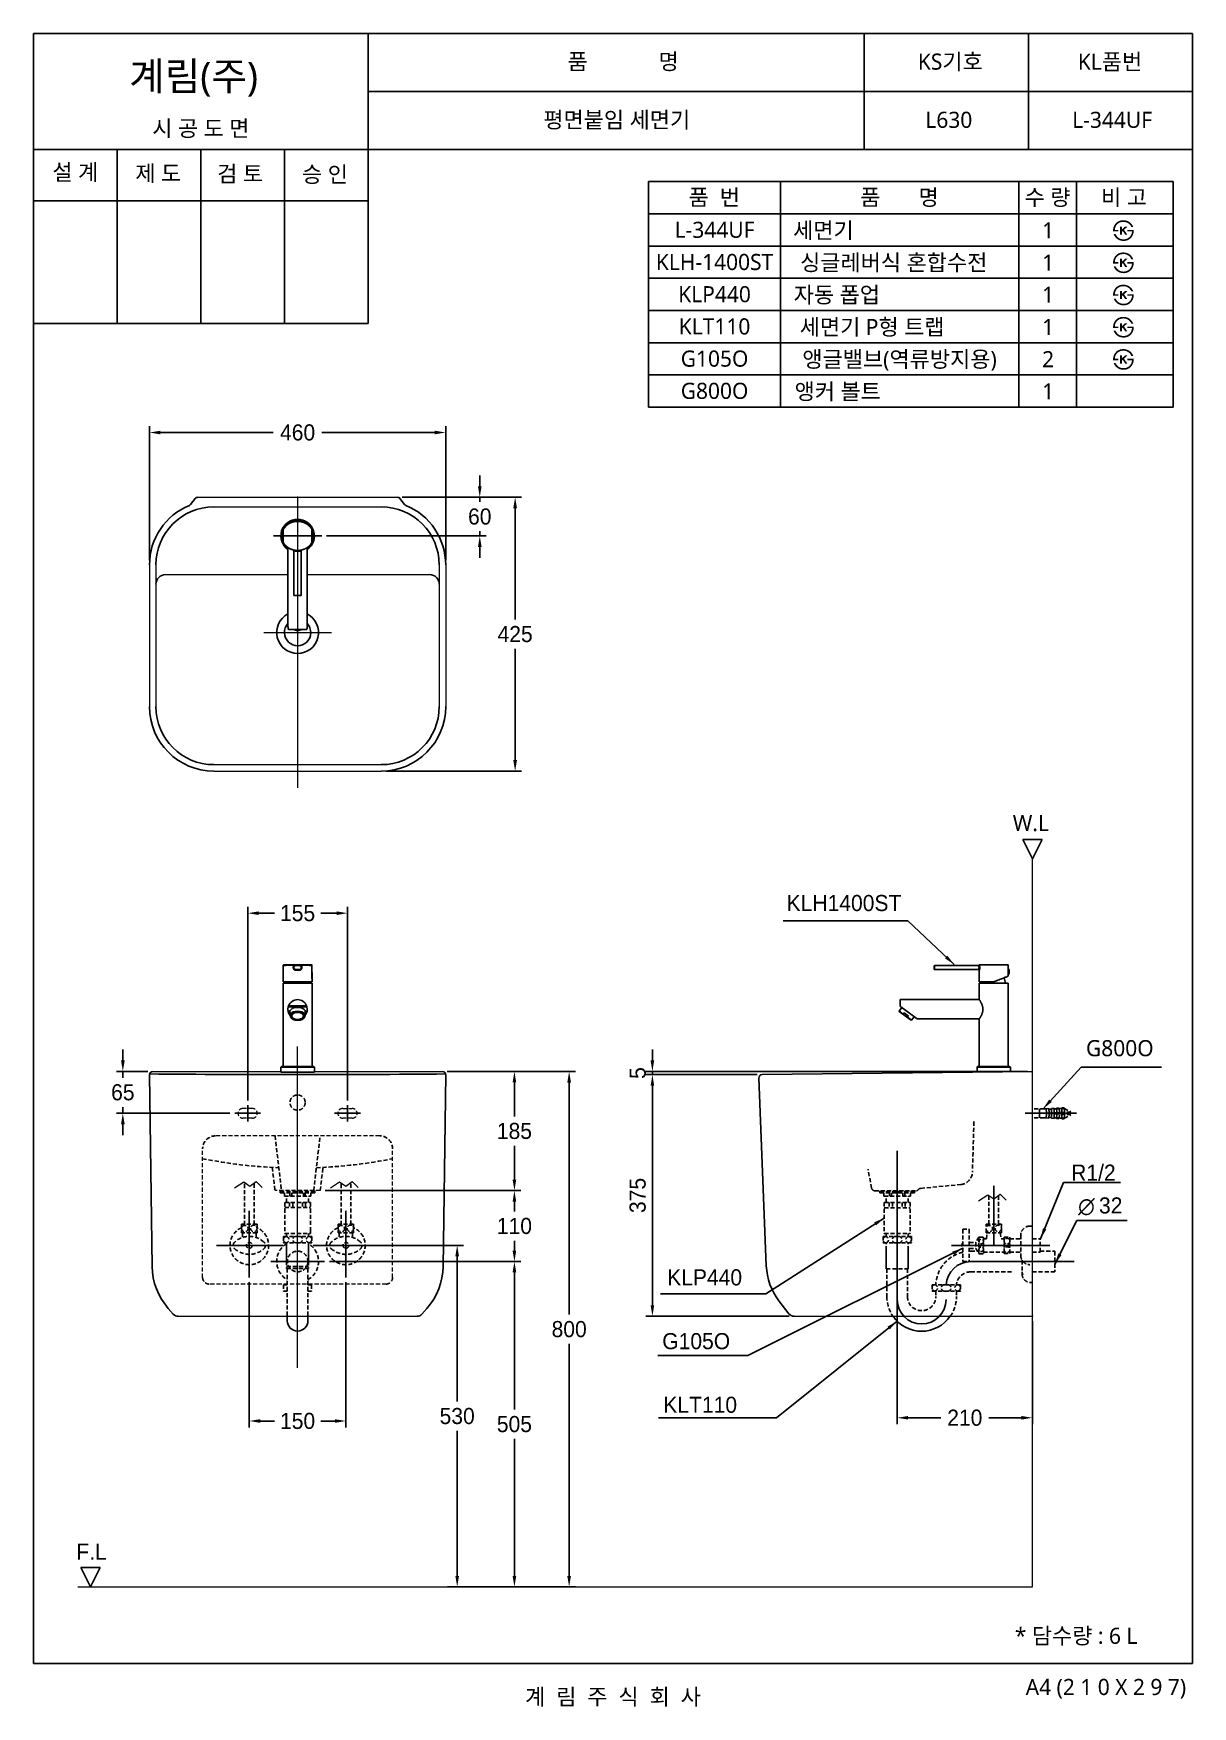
# Model space of a CAD drawing. Header units: millimetres. Extents: x 0 to 1800, y -67 to 2530.
import ezdxf
from ezdxf.enums import TextEntityAlignment as Align
from ezdxf.lldxf.tags import DXFTag

# ---------------------------------------------------------------- set-up
doc = ezdxf.new("R2010")
doc.units = ezdxf.units.MM
doc.linetypes.add('DASHED2', pattern=[9.525, 6.35, -3.175])
doc.layers.get('Defpoints').update_dxf_attribs({"color": 1})
for name, color, linetype in [('61', 7, 'Continuous'), ('TEXT', 7, 'Continuous'), ('내부선 및 부속', 4, 'Continuous'), ('도각라인', 7, 'Continuous'), ('외형선', 3, 'Continuous'), ('점선', 6, 'DASHED2'), ('중심선', 1, 'DASHED'), ('치수선', 7, 'Continuous')]:
    doc.layers.add(name, color=color, linetype=linetype)
doc.styles.add('140911', font='HBATANG.TTF')
doc.styles.add('____', font='')
doc.styles.add('맑은고딕_치수', font='malgun.ttf', dxfattribs={"height": 25})
doc.styles.add('맑은고딕_통일', font='malgun.ttf', dxfattribs={"height": 25})
doc.styles.add('타이틀', font='H2GTRM.TTF', dxfattribs={"height": 25})
doc.styles.get('____').set_extended_font_data('굴림')
tags = doc.linetypes.add('DASHDOT', pattern=[70, 31, -13, 13, -13]).pattern_tags.tags
tags[10:11] = [DXFTag(74, 4), DXFTag(75, 0), DXFTag(340, '0'), DXFTag(46, 0.0), DXFTag(50, 0.0), DXFTag(44, 0.0), DXFTag(45, 0.0)]
tags[8:9] = [DXFTag(74, 4), DXFTag(75, 0), DXFTag(340, '0'), DXFTag(46, 0.0), DXFTag(50, 0.0), DXFTag(44, 0.0), DXFTag(45, 0.0)]
tags[6:7] = [DXFTag(74, 4), DXFTag(75, 0), DXFTag(340, '0'), DXFTag(46, 0.0), DXFTag(50, 0.0), DXFTag(44, 0.0), DXFTag(45, 0.0)]
tags[4:5] = [DXFTag(74, 4), DXFTag(75, 0), DXFTag(340, '0'), DXFTag(46, 0.0), DXFTag(50, 0.0), DXFTag(44, 0.0), DXFTag(45, 0.0)]
tags = doc.linetypes.add('DASHED', pattern=[25.72, 12.86, -12.86]).pattern_tags.tags
tags[6:7] = [DXFTag(74, 4), DXFTag(75, 0), DXFTag(340, '0'), DXFTag(46, 0.0), DXFTag(50, 0.0), DXFTag(44, 0.0), DXFTag(45, 0.0)]
tags[4:5] = [DXFTag(74, 4), DXFTag(75, 0), DXFTag(340, '0'), DXFTag(46, 0.0), DXFTag(50, 0.0), DXFTag(44, 0.0), DXFTag(45, 0.0)]
doc.dimstyles.new('MSADIM', dxfattribs={"dimtxt": 33, "dimasz": 17, "dimexe": 10, "dimexo": 7.5, "dimgap": 10, "dimtad": 0, "dimtih": 1, "dimtoh": 1, "dimdec": 0, "dimzin": 1, "dimdsep": 46, "dimtxsty": '____', "dimcen": 11.25, "dimadec": 0, "dimazin": 0, "dimtfac": 1, "dimtdec": 0, "dimtix": 1, "dimtmove": 0, "dimatfit": 3, "dimfxl": 0, "dimtolj": 1, "dimtzin": 1, "dimarcsym": 0})

msp = doc.modelspace()

# ---------------------------------------------------------------- texts
at = {"layer": 'TEXT', "style": '맑은고딕_통일'}
for s, p in [('품             명', (915.7, 2486.4)), ('KS기호', (1423.8, 2486.3)), ('KL품번', (1671.8, 2486.1)), ('시 공 도 면', (259.9, 2382.7)), ('평면붙임 세면기', (905.8, 2396)), ('L630', (1421.5, 2396)), ('L-344UF', (1675.1, 2396)), ('설 계', (65, 2314.6)), ('제 도', (193.8, 2312.9)), ('검 토', (320.8, 2312.3)), ('승 인', (452.7, 2311.4)), ('품  번', (1057.3, 2275.7)), ('품       명', (1344.8, 2275.7)), ('수 량', (1574.8, 2275.7)), ('비 고', (1693.6, 2275.7)), ('L-344UF', (1057.7, 2225.3)), ('세면기', (1226.7, 2224.4)), ('1', (1575.7, 2224.4)), ('KLH-1400ST', (1057.7, 2175.3)), ('싱글레버식 혼합수전', (1335.9, 2174.4)), ('1', (1575.7, 2174.4)), ('KLP440', (1057.7, 2125.3)), ('자동 폽업', (1247.6, 2124.4)), ('1', (1575.7, 2124.4)), ('KLT110', (1057.7, 2075.3)), ('세면기 P형 트랩', (1302.4, 2074.4)), ('1', (1575.7, 2074.4)), ('G105O', (1057.7, 2025.3)), ('앵글밸브(역류방지용)', (1345, 2024.4)), ('2', (1575.7, 2024.4)), ('G800O', (1057.7, 1975.3)), ('앵커 볼트', (1249, 1974.4)), ('1', (1575.7, 1974.4)), ('* 담수량 : 6 L', (1619.2, 42.9)), ('계  림  주  식  회  사', (900, -51.7))]:
    msp.add_text(s, height=25, dxfattribs=at).set_placement(p, align=Align.MIDDLE_CENTER)
msp.add_text('계림(주)', height=44, dxfattribs=at).set_placement((148.7, 2441.8))
at = {"layer": 'TEXT'}
for s, style, p in [('W.L', '맑은고딕_통일', (1548.9, 1304.1)), ('F.L', '타이틀', (90.3, 173.5))]:
    msp.add_text(s, height=25, dxfattribs=dict(at, style=style)).set_placement(p, align=Align.MIDDLE)
at = {"layer": 'TEXT', "style": '맑은고딕_통일'}
msp.add_text('A4 (2 1 0 X 2 9 7)', height=25, dxfattribs=at).set_placement((1790, -36.5), align=Align.MIDDLE_RIGHT)
at = {"layer": 'TEXT', "char_height": 25, "width": 380.447, "attachment_point": 1, "line_spacing_factor": 0.963855, "style": '타이틀'}
for s, insert in [('\\A1;KLH1400ST', (1169.6, 1192.8)), ('\\A1;KLP440', (984.1, 611.8)), ('\\A1;G105O', (976.5, 512.8)), ('\\A1;KLT110', (978.1, 414))]:
    msp.add_mtext(s, dxfattribs=dict(at, insert=insert))
at = {"layer": '치수선'}
for s, style, p in [('∅', '140911', (1622.3, 697)), ('32', '타이틀', (1654.7, 698.4))]:
    msp.add_text(s, height=25, dxfattribs=dict(at, style=style)).set_placement(p)
at = {"layer": '치수선', "char_height": 25, "width": 380.447, "attachment_point": 1, "line_spacing_factor": 0.963855}
for s, insert, style in [('\\A1;G800O', (1634.5, 967.5), '맑은고딕_치수'), ('\\A1;R1/2', (1611.5, 774.3), '타이틀')]:
    msp.add_mtext(s, dxfattribs=dict(at, insert=insert, style=style))

# ---------------------------------------------------------------- blocks, each defined once
blk = doc.blocks.new('*D1')
at = {"layer": 'Defpoints', "color": 0}
for p in [(961.2, 913.9), (1131.5, 913.9), (1181.3, 538.9)]:
    blk.add_point(p, dxfattribs=at)
at = {"layer": '치수선', "color": 0, "lineweight": -2}
for p, q in [((1124, 913.9), (951.2, 913.9)), ((961.2, 555.9), (961.2, 896.9)), ((1173.8, 538.9), (951.2, 538.9))]:
    blk.add_line(p, q, dxfattribs=at)
at = {"layer": '치수선', "color": 0}
for points in [[(958.4, 896.9), (964, 896.9), (961.2, 913.9)], [(958.4, 555.9), (964, 555.9), (961.2, 538.9)]]:
    blk.add_solid(points, dxfattribs=at)
at = {"layer": '치수선', "color": 0, "insert": (938.4, 726.4), "char_height": 25, "attachment_point": 5, "rotation": 90, "style": '____'}
blk.add_mtext('\\A1;375', dxfattribs=at)
blk = doc.blocks.new('*D2')
at = {"layer": 'Defpoints', "color": 0}
for p in [(961.2, 918.9), (1131.5, 913.9), (1551.3, 918.9)]:
    blk.add_point(p, dxfattribs=at)
at = {"layer": '치수선', "color": 0, "lineweight": -2}
for p, q in [((961.2, 935.9), (961.2, 952.9)), ((1543.8, 918.9), (951.2, 918.9)), ((1124, 913.9), (951.2, 913.9)), ((961.2, 913.9), (961.2, 918.9)), ((961.2, 896.9), (961.2, 879.9))]:
    blk.add_line(p, q, dxfattribs=at)
at = {"layer": '치수선', "color": 0}
for points in [[(958.4, 935.9), (964, 935.9), (961.2, 918.9)], [(958.4, 896.9), (964, 896.9), (961.2, 913.9)]]:
    blk.add_solid(points, dxfattribs=at)
at = {"layer": '치수선', "color": 0, "insert": (938.4, 916.4), "char_height": 25, "attachment_point": 5, "rotation": 90, "style": '____'}
blk.add_mtext('\\A1;5', dxfattribs=at)
blk = doc.blocks.new('*D3')
at = {"layer": 'Defpoints', "color": 0, "linetype": 'Continuous'}
for p in [(332.7, 1164.5), (332.7, 866.4), (487.7, 866.4)]:
    blk.add_point(p, dxfattribs=at)
at = {"layer": '치수선', "color": 0, "linetype": 'Continuous', "lineweight": -2}
for p, q in [((332.7, 873.9), (332.7, 1174.5)), ((487.7, 873.9), (487.7, 1174.5)), ((349.7, 1164.5), (374.2, 1164.5)), ((470.7, 1164.5), (446.1, 1164.5))]:
    blk.add_line(p, q, dxfattribs=at)
at = {"layer": '치수선', "color": 0, "linetype": 'Continuous'}
for points in [[(349.7, 1167.3), (349.7, 1161.7), (332.7, 1164.5)], [(470.7, 1167.3), (470.7, 1161.7), (487.7, 1164.5)]]:
    blk.add_solid(points, dxfattribs=at)
at = {"layer": '치수선', "color": 0, "linetype": 'Continuous', "insert": (410.2, 1164.5), "char_height": 25, "attachment_point": 5, "style": '____'}
blk.add_mtext('\\A1;155', dxfattribs=at)
blk = doc.blocks.new('*D4')
at = {"layer": 'Defpoints', "color": 0, "linetype": 'Continuous'}
for p in [(635.2, 918.9), (746.9, 918.9), (445.3, 733.9)]:
    blk.add_point(p, dxfattribs=at)
at = {"layer": '치수선', "color": 0, "linetype": 'Continuous', "lineweight": -2}
for p, q in [((642.7, 918.9), (756.9, 918.9)), ((746.9, 901.9), (746.9, 849.2)), ((746.9, 750.9), (746.9, 803.5)), ((452.8, 733.9), (756.9, 733.9))]:
    blk.add_line(p, q, dxfattribs=at)
at = {"layer": '치수선', "color": 0, "linetype": 'Continuous'}
for points in [[(744.1, 901.9), (749.7, 901.9), (746.9, 918.9)], [(744.1, 750.9), (749.7, 750.9), (746.9, 733.9)]]:
    blk.add_solid(points, dxfattribs=at)
at = {"layer": '치수선', "color": 0, "linetype": 'Continuous', "insert": (746.9, 826.4), "char_height": 25, "attachment_point": 5, "style": '____'}
blk.add_mtext('\\A1;185', dxfattribs=at)
blk = doc.blocks.new('*D5')
at = {"layer": 'Defpoints', "color": 0, "linetype": 'Continuous'}
for p in [(138.8, 918.9), (185.2, 918.9), (312.7, 853.9)]:
    blk.add_point(p, dxfattribs=at)
at = {"layer": '치수선', "color": 0, "linetype": 'Continuous', "lineweight": -2}
for p, q in [((138.8, 935.9), (138.8, 952.9)), ((177.7, 918.9), (128.8, 918.9)), ((138.8, 918.9), (138.8, 909.2)), ((138.8, 853.9), (138.8, 863.5)), ((305.2, 853.9), (128.8, 853.9)), ((138.8, 836.9), (138.8, 819.9))]:
    blk.add_line(p, q, dxfattribs=at)
at = {"layer": '치수선', "color": 0, "linetype": 'Continuous'}
for points in [[(136, 935.9), (141.7, 935.9), (138.8, 918.9)], [(136, 836.9), (141.7, 836.9), (138.8, 853.9)]]:
    blk.add_solid(points, dxfattribs=at)
at = {"layer": '치수선', "color": 0, "linetype": 'Continuous', "insert": (138.8, 886.4), "char_height": 25, "attachment_point": 5, "style": '____'}
blk.add_mtext('\\A1;65', dxfattribs=at)
blk = doc.blocks.new('*D6')
at = {"layer": 'Defpoints', "color": 0, "linetype": 'Continuous'}
for p in [(565.2, 1810.1), (693.1, 1810.1), (447.7, 1750.1)]:
    blk.add_point(p, dxfattribs=at)
at = {"layer": '치수선', "color": 0, "linetype": 'Continuous', "lineweight": -2}
for p, q in [((693.1, 1827.1), (693.1, 1844.1)), ((572.7, 1810.1), (703.1, 1810.1)), ((693.1, 1810.1), (693.1, 1802.9)), ((455.2, 1750.1), (703.1, 1750.1)), ((693.1, 1750.1), (693.1, 1757.3)), ((693.1, 1733.1), (693.1, 1716.1))]:
    blk.add_line(p, q, dxfattribs=at)
at = {"layer": '치수선', "color": 0, "linetype": 'Continuous'}
for points in [[(690.3, 1827.1), (695.9, 1827.1), (693.1, 1810.1)], [(690.3, 1733.1), (695.9, 1733.1), (693.1, 1750.1)]]:
    blk.add_solid(points, dxfattribs=at)
at = {"layer": '치수선', "color": 0, "linetype": 'Continuous', "insert": (693.1, 1780.1), "char_height": 25, "attachment_point": 5, "style": '____'}
blk.add_mtext('\\A1;60', dxfattribs=at)
blk = doc.blocks.new('*D7')
at = {"layer": 'Defpoints', "color": 0, "linetype": 'Continuous'}
for p in [(565.2, 1810.1), (540.2, 1385.1), (748, 1385.1)]:
    blk.add_point(p, dxfattribs=at)
at = {"layer": '치수선', "color": 0, "linetype": 'Continuous', "lineweight": -2}
for p, q in [((572.7, 1810.1), (758, 1810.1)), ((748, 1793.1), (748, 1620.5)), ((748, 1402.1), (748, 1574.8)), ((547.7, 1385.1), (758, 1385.1))]:
    blk.add_line(p, q, dxfattribs=at)
at = {"layer": '치수선', "color": 0, "linetype": 'Continuous'}
for points in [[(745.2, 1793.1), (750.9, 1793.1), (748, 1810.1)], [(745.2, 1402.1), (750.9, 1402.1), (748, 1385.1)]]:
    blk.add_solid(points, dxfattribs=at)
at = {"layer": '치수선', "color": 0, "linetype": 'Continuous', "insert": (748, 1597.6), "char_height": 25, "attachment_point": 5, "style": '____'}
blk.add_mtext('\\A1;425', dxfattribs=at)
blk = doc.blocks.new('*D8')
at = {"layer": 'Defpoints', "color": 0, "linetype": 'Continuous'}
for p in [(640.2, 1910.6), (180.2, 1705.1), (640.2, 1705.1)]:
    blk.add_point(p, dxfattribs=at)
at = {"layer": '치수선', "color": 0, "linetype": 'Continuous', "lineweight": -2}
for p, q in [((180.2, 1712.6), (180.2, 1920.6)), ((197.2, 1910.6), (372.5, 1910.6)), ((623.2, 1910.6), (447.9, 1910.6)), ((640.2, 1712.6), (640.2, 1920.6))]:
    blk.add_line(p, q, dxfattribs=at)
at = {"layer": '치수선', "color": 0, "linetype": 'Continuous'}
for points in [[(197.2, 1913.4), (197.2, 1907.8), (180.2, 1910.6)], [(623.2, 1913.4), (623.2, 1907.8), (640.2, 1910.6)]]:
    blk.add_solid(points, dxfattribs=at)
at = {"layer": '치수선', "color": 0, "linetype": 'Continuous', "insert": (410.2, 1910.6), "char_height": 25, "attachment_point": 5, "style": '____'}
blk.add_mtext('\\A1;460', dxfattribs=at)
blk = doc.blocks.new('*D9')
at = {"color": 0, "lineweight": -2}
for p, q in [((1341.3, 605.2), (1341.3, 371.3)), ((1551.3, 531.4), (1551.3, 371.3)), ((1358.3, 381.3), (1409, 381.3)), ((1534.3, 381.3), (1483.5, 381.3))]:
    blk.add_line(p, q, dxfattribs=at)
at = {"color": 0}
for points in [[(1358.3, 384.1), (1358.3, 378.5), (1341.3, 381.3)], [(1534.3, 384.1), (1534.3, 378.5), (1551.3, 381.3)]]:
    blk.add_solid(points, dxfattribs=at)
at = {"layer": 'Defpoints', "color": 0}
for p in [(1341.3, 612.7), (1551.3, 538.9), (1551.3, 381.3)]:
    blk.add_point(p, dxfattribs=at)
at = {"color": 0, "insert": (1446.3, 381.3), "char_height": 25, "attachment_point": 5, "style": '____'}
blk.add_mtext('\\A1;210', dxfattribs=at)
blk = doc.blocks.new('*D10')
at = {"layer": 'Defpoints', "color": 0, "linetype": 'Continuous'}
for p in [(746.9, 733.9), (746.9, 733.9), (452, 623.9)]:
    blk.add_point(p, dxfattribs=at)
at = {"layer": '치수선', "color": 0, "linetype": 'Continuous', "lineweight": -2}
for p, q in [((754.4, 733.9), (756.9, 733.9)), ((746.9, 716.9), (746.9, 701.7)), ((746.9, 640.9), (746.9, 656)), ((459.5, 623.9), (756.9, 623.9))]:
    blk.add_line(p, q, dxfattribs=at)
at = {"layer": '치수선', "color": 0, "linetype": 'Continuous'}
for points in [[(744.1, 716.9), (749.7, 716.9), (746.9, 733.9)], [(744.1, 640.9), (749.7, 640.9), (746.9, 623.9)]]:
    blk.add_solid(points, dxfattribs=at)
at = {"layer": '치수선', "color": 0, "linetype": 'Continuous', "insert": (746.9, 678.9), "char_height": 25, "attachment_point": 5, "style": '____'}
blk.add_mtext('\\A1;110', dxfattribs=at)
blk = doc.blocks.new('*D11')
at = {"layer": 'Defpoints', "color": 0, "linetype": 'Continuous'}
for p in [(335.2, 599.2), (485.2, 599.2), (485.2, 376.3)]:
    blk.add_point(p, dxfattribs=at)
at = {"layer": '치수선', "color": 0, "linetype": 'Continuous', "lineweight": -2}
for p, q in [((335.2, 591.7), (335.2, 366.3)), ((485.2, 591.7), (485.2, 366.3)), ((352.2, 376.3), (374.3, 376.3)), ((468.2, 376.3), (446.1, 376.3))]:
    blk.add_line(p, q, dxfattribs=at)
at = {"layer": '치수선', "color": 0, "linetype": 'Continuous'}
for points in [[(352.2, 379.1), (352.2, 373.5), (335.2, 376.3)], [(468.2, 379.1), (468.2, 373.5), (485.2, 376.3)]]:
    blk.add_solid(points, dxfattribs=at)
at = {"layer": '치수선', "color": 0, "linetype": 'Continuous', "insert": (410.2, 376.3), "char_height": 25, "attachment_point": 5, "style": '____'}
blk.add_mtext('\\A1;150', dxfattribs=at)
blk = doc.blocks.new('*D12')
at = {"layer": 'Defpoints', "color": 0, "linetype": 'Continuous'}
for p in [(452, 623.9), (635.3, 118.9), (746.9, 118.9)]:
    blk.add_point(p, dxfattribs=at)
at = {"layer": '치수선', "color": 0, "linetype": 'Continuous', "lineweight": -2}
for p, q in [((459.5, 623.9), (756.9, 623.9)), ((746.9, 606.9), (746.9, 394.2)), ((746.9, 135.9), (746.9, 348.5)), ((642.8, 118.9), (756.9, 118.9))]:
    blk.add_line(p, q, dxfattribs=at)
at = {"layer": '치수선', "color": 0, "linetype": 'Continuous'}
for points in [[(744.1, 606.9), (749.7, 606.9), (746.9, 623.9)], [(744.1, 135.9), (749.7, 135.9), (746.9, 118.9)]]:
    blk.add_solid(points, dxfattribs=at)
at = {"layer": '치수선', "color": 0, "linetype": 'Continuous', "insert": (746.9, 371.4), "char_height": 25, "attachment_point": 5, "style": '____'}
blk.add_mtext('\\A1;505', dxfattribs=at)
blk = doc.blocks.new('*D13')
at = {"color": 0, "lineweight": -2}
for p, q in [((530.5, 648.9), (668, 648.9)), ((658, 631.9), (658, 406.7)), ((658, 135.9), (658, 361)), ((642.8, 118.9), (668, 118.9))]:
    blk.add_line(p, q, dxfattribs=at)
at = {"color": 0}
for points in [[(655.2, 631.9), (660.9, 631.9), (658, 648.9)], [(655.2, 135.9), (660.9, 135.9), (658, 118.9)]]:
    blk.add_solid(points, dxfattribs=at)
at = {"layer": 'Defpoints', "color": 0}
for p in [(523, 648.9), (635.3, 118.9), (658, 118.9)]:
    blk.add_point(p, dxfattribs=at)
at = {"color": 0, "insert": (658, 383.9), "char_height": 25, "attachment_point": 5, "style": '____'}
blk.add_mtext('\\A1;530', dxfattribs=at)
blk = doc.blocks.new('*D14')
at = {"layer": 'Defpoints', "color": 0, "linetype": 'Continuous'}
for p in [(746.9, 918.7), (636.5, 118.9), (831.9, 118.9)]:
    blk.add_point(p, dxfattribs=at)
at = {"layer": '치수선', "color": 0, "linetype": 'Continuous', "lineweight": -2}
for p, q in [((754.4, 918.7), (841.9, 918.7)), ((831.9, 901.7), (831.9, 541.6)), ((831.9, 135.9), (831.9, 496)), ((644, 118.9), (841.9, 118.9))]:
    blk.add_line(p, q, dxfattribs=at)
at = {"layer": '치수선', "color": 0, "linetype": 'Continuous'}
for points in [[(829, 901.7), (834.7, 901.7), (831.9, 918.7)], [(829, 135.9), (834.7, 135.9), (831.9, 118.9)]]:
    blk.add_solid(points, dxfattribs=at)
at = {"layer": '치수선', "color": 0, "linetype": 'Continuous', "insert": (831.9, 518.8), "char_height": 25, "attachment_point": 5, "style": '____'}
blk.add_mtext('\\A1;800', dxfattribs=at)

# ---------------------------------------------------------------- dimensions: what is measured, and where the dimension line sits
dim = msp.add_linear_dim(base=(658, 118.9), p1=(523, 648.9), p2=(635.3, 118.9), angle=90, dimstyle='MSADIM', override={"dimtxt": 25, "dimtofl": 0})
dim.commit()
dim.dimension.update_dxf_attribs({"geometry": '*D13', "text_midpoint": (658, 383.9)})
dim = msp.add_linear_dim(base=(1551.3, 381.3), p1=(1341.3, 612.7), p2=(1551.3, 538.9), dimstyle='MSADIM', override={"dimtxt": 25, "dimtofl": 0})
dim.commit()
dim.dimension.update_dxf_attribs({"geometry": '*D9', "text_midpoint": (1446.3, 381.3)})
at = {"layer": '치수선', "linetype": 'Continuous'}
for base, p1, p2, picture, middle in [((640.2, 1910.6), (180.2, 1705.1), (640.2, 1705.1), '*D8', (410.2, 1910.6)), ((332.7, 1164.5), (487.7, 866.4), (332.7, 866.4), '*D3', (410.2, 1164.5))]:
    dim = msp.add_linear_dim(base=base, p1=p1, p2=p2, dimstyle='MSADIM', override={"dimtxt": 25}, dxfattribs=at)
    dim.commit()
    dim.dimension.update_dxf_attribs({"geometry": picture, "text_midpoint": middle})
for base, p1, p2, picture, middle in [((693.1, 1810.1), (447.7, 1750.1), (565.2, 1810.1), '*D6', (693.1, 1780.1)), ((748, 1385.1), (565.2, 1810.1), (540.2, 1385.1), '*D7', (748, 1597.6)), ((138.8, 918.9), (312.7, 853.9), (185.2, 918.9), '*D5', (138.8, 886.4)), ((746.9, 918.9), (445.3, 733.9), (635.2, 918.9), '*D4', (746.9, 826.4)), ((831.9, 118.9), (746.9, 918.7), (636.5, 118.9), '*D14', (831.9, 518.8)), ((746.9, 733.9), (452, 623.9), (746.9, 733.9), '*D10', (746.9, 678.9)), ((746.9, 118.9), (452, 623.9), (635.3, 118.9), '*D12', (746.9, 371.4))]:
    dim = msp.add_linear_dim(base=base, p1=p1, p2=p2, angle=90, dimstyle='MSADIM', override={"dimtxt": 25}, dxfattribs=at)
    dim.commit()
    dim.dimension.update_dxf_attribs({"geometry": picture, "text_midpoint": middle})
at = {"layer": '치수선'}
for base, p1, p2, picture, middle in [((961.2, 918.9), (1131.5, 913.9), (1551.3, 918.9), '*D2', (938.4, 916.4)), ((961.2, 913.9), (1181.3, 538.9), (1131.5, 913.9), '*D1', (938.4, 726.4))]:
    dim = msp.add_linear_dim(base=base, p1=p1, p2=p2, angle=90, dimstyle='MSADIM', override={"dimtxt": 25, "dimtad": 1, "dimtih": 0, "dimtoh": 0}, dxfattribs=at)
    dim.commit()
    dim.dimension.update_dxf_attribs({"geometry": picture, "text_midpoint": middle})
at = {"layer": '치수선', "linetype": 'Continuous'}
dim = msp.add_linear_dim(base=(485.2, 376.3), p1=(335.2, 599.2), p2=(485.2, 599.2), dimstyle='MSADIM', override={"dimtxt": 25}, dxfattribs=at)
dim.commit()
dim.dimension.update_dxf_attribs({"geometry": '*D11', "text_midpoint": (410.2, 376.3), "dimtype": 160})

# ---------------------------------------------------------------- hatches: boundary and pattern name
at = {"layer": 'TEXT'}
for points in [[(1676.6, 2222.8), (1676.6, 2223.2), (1676.6, 2223.6), (1676.5, 2224), (1676.6, 2224.4), (1676.6, 2224.8), (1676.6, 2225.2), (1676.6, 2225.6), (1676.7, 2226), (1676.7, 2226.4), (1676.8, 2226.8), (1676.8, 2227.2), (1676.9, 2227.6), (1677, 2228), (1677.1, 2228.4), (1677.2, 2228.8), (1677.3, 2229.1), (1677.4, 2229.5), (1677.5, 2229.9), (1677.7, 2230.3), (1677.8, 2230.6), (1678, 2231), (1678.1, 2231.4), (1678.3, 2231.7), (1678.5, 2232.1), (1678.7, 2232.4), (1678.9, 2232.7), (1679.1, 2233.1), (1679.3, 2233.4), (1679.5, 2233.7), (1679.7, 2234), (1680, 2234.3), (1680.5, 2234.9), (1680.8, 2235.2), (1681, 2235.5), (1681.3, 2235.8), (1681.6, 2236.1), (1681.9, 2236.4), (1682.2, 2236.6), (1682.5, 2236.9), (1682.8, 2237.1), (1683.2, 2237.4), (1683.5, 2237.6), (1683.8, 2237.8), (1684.2, 2238), (1684.5, 2238.2), (1684.9, 2238.4), (1685.2, 2238.6), (1685.7, 2238.7), (1686.1, 2238.9), (1686.5, 2239.1), (1686.9, 2239.2), (1687.3, 2239.4), (1687.8, 2239.5), (1688.2, 2239.6), (1688.6, 2239.7), (1689.1, 2239.8), (1689.5, 2239.9), (1690, 2239.9), (1690.5, 2240), (1691, 2240), (1691.4, 2240.1), (1691.9, 2240.1), (1692.4, 2240.1), (1693.2, 2240.1), (1693.6, 2240.1), (1693.9, 2240), (1694.3, 2240), (1694.7, 2240), (1695, 2239.9), (1695.4, 2239.9), (1695.7, 2239.8), (1696.1, 2239.7), (1696.4, 2239.7), (1696.8, 2239.6), (1697.1, 2239.5), (1697.4, 2239.4), (1697.8, 2239.3), (1698.1, 2239.2), (1698.4, 2239.1), (1698.7, 2239), (1699, 2238.9), (1699.4, 2238.7), (1699.7, 2238.6), (1700, 2238.5), (1700.3, 2238.3), (1700.6, 2238.2), (1700.8, 2238), (1701.1, 2237.8), (1701.4, 2237.7), (1701.7, 2237.5), (1702, 2237.3), (1702.2, 2237.1), (1702.5, 2236.9), (1702.8, 2236.7), (1703.2, 2236.4), (1703.6, 2236), (1704, 2235.6), (1704.4, 2235.2), (1704.8, 2234.8), (1705.1, 2234.4), (1705.5, 2234), (1705.8, 2233.6), (1706.1, 2233.1), (1706.4, 2232.6), (1706.7, 2232.2), (1707, 2231.7), (1707.3, 2231.1), (1707.5, 2230.6), (1707.8, 2230.1), (1708, 2229.5), (1708, 2229.5), (1704.9, 2229.5), (1704.9, 2229.5), (1704.8, 2229.7), (1704.8, 2229.9), (1704.7, 2230.1), (1704.6, 2230.2), (1704.6, 2230.4), (1704.5, 2230.6), (1704.4, 2230.7), (1704.3, 2230.9), (1704.2, 2231.1), (1704.1, 2231.2), (1704, 2231.4), (1703.9, 2231.6), (1703.8, 2231.7), (1703.7, 2231.9), (1703.6, 2232.1), (1703.5, 2232.2), (1703.3, 2232.4), (1703.2, 2232.6), (1702.9, 2232.9), (1702.7, 2233.2), (1702.4, 2233.5), (1702.1, 2233.8), (1701.7, 2234.1), (1701.4, 2234.4), (1701, 2234.7), (1700.8, 2234.9), (1700.6, 2235.1), (1700.3, 2235.2), (1700.1, 2235.4), (1699.9, 2235.5), (1699.6, 2235.7), (1699.4, 2235.8), (1699.1, 2236), (1698.9, 2236.1), (1698.6, 2236.2), (1698.4, 2236.4), (1698.1, 2236.5), (1697.9, 2236.6), (1697.6, 2236.7), (1697.4, 2236.8), (1697.1, 2236.9), (1696.8, 2237), (1696.6, 2237), (1696.3, 2237.1), (1696.1, 2237.2), (1695.8, 2237.3), (1695.5, 2237.3), (1695.2, 2237.4), (1695, 2237.4), (1694.7, 2237.5), (1694.4, 2237.5), (1694.1, 2237.5), (1693.8, 2237.6), (1693.6, 2237.6), (1693.3, 2237.6), (1693, 2237.6), (1692.7, 2237.6), (1692.3, 2237.6), (1692, 2237.6), (1691.7, 2237.6), (1691.3, 2237.5), (1691, 2237.5), (1690.7, 2237.5), (1690.3, 2237.4), (1690, 2237.4), (1689.7, 2237.3), (1689.4, 2237.3), (1689.1, 2237.2), (1688.8, 2237.1), (1688.5, 2237), (1688.2, 2237), (1687.9, 2236.9), (1687.6, 2236.8), (1687.3, 2236.7), (1687, 2236.5), (1686.7, 2236.4), (1686.5, 2236.3), (1686.2, 2236.2), (1685.9, 2236), (1685.6, 2235.9), (1685.4, 2235.7), (1685.1, 2235.6), (1684.9, 2235.4), (1684.6, 2235.2), (1684.4, 2235), (1684.1, 2234.9), (1683.9, 2234.7), (1683.7, 2234.5), (1683.4, 2234.3), (1683.2, 2234), (1683, 2233.8), (1682.7, 2233.6), (1682.5, 2233.4), (1682.3, 2233.1), (1682.1, 2232.9), (1681.9, 2232.6), (1681.7, 2232.4), (1681.6, 2232.1), (1681.4, 2231.9), (1681.2, 2231.6), (1681.1, 2231.4), (1680.9, 2231.1), (1680.8, 2230.8), (1680.6, 2230.5), (1680.5, 2230.3), (1680.4, 2230), (1680.3, 2229.7), (1680.2, 2229.4), (1680, 2229.1), (1680, 2228.8), (1679.9, 2228.5), (1679.8, 2228.2), (1679.7, 2227.8), (1679.6, 2227.5), (1679.6, 2227.2), (1679.5, 2226.9), (1679.5, 2226.5), (1679.4, 2226.2), (1679.4, 2225.8), (1679.4, 2225.5), (1679.3, 2225.1), (1679.3, 2225.1), (1684.5, 2225.1), (1684.5, 2225.1), (1684.5, 2225.1), (1684.5, 2222.8), (1684.5, 2222.8), (1684.5, 2222.8), (1676.6, 2222.8)], [(1708.7, 2225.1), (1708.8, 2224.7), (1708.7, 2224.3), (1708.7, 2223.8), (1708.7, 2223.4), (1708.7, 2223), (1708.6, 2222.5), (1708.6, 2222.1), (1708.5, 2221.7), (1708.5, 2221.3), (1708.4, 2220.9), (1708.3, 2220.4), (1708.2, 2220), (1708.1, 2219.6), (1708, 2219.2), (1707.8, 2218.8), (1707.7, 2218.4), (1707.6, 2218), (1707.4, 2217.6), (1707.3, 2217.3), (1707.1, 2216.9), (1706.9, 2216.5), (1706.7, 2216.2), (1706.6, 2215.8), (1706.4, 2215.5), (1706.2, 2215.1), (1705.9, 2214.8), (1705.7, 2214.5), (1705.5, 2214.2), (1705.3, 2213.8), (1705, 2213.5), (1704.8, 2213.2), (1704.5, 2212.9), (1704.2, 2212.6), (1704, 2212.4), (1703.7, 2212.1), (1703.4, 2211.8), (1703.1, 2211.6), (1702.8, 2211.3), (1702.5, 2211.1), (1702.2, 2210.8), (1701.9, 2210.6), (1701.6, 2210.4), (1701.2, 2210.2), (1700.9, 2210), (1700.6, 2209.8), (1700.2, 2209.6), (1699.9, 2209.4), (1699.5, 2209.3), (1699.2, 2209.1), (1698.8, 2209), (1698.4, 2208.8), (1698, 2208.7), (1697.7, 2208.6), (1697.3, 2208.5), (1696.9, 2208.4), (1696.5, 2208.3), (1696.1, 2208.2), (1695.7, 2208.1), (1695.3, 2208.1), (1694.9, 2208), (1694.5, 2208), (1694.1, 2208), (1693.7, 2207.9), (1693.3, 2207.9), (1692.6, 2207.9), (1692, 2208), (1691.3, 2208), (1690.7, 2208.1), (1690.1, 2208.2), (1689.8, 2208.2), (1689.5, 2208.3), (1689.2, 2208.3), (1688.9, 2208.4), (1688.6, 2208.5), (1688.3, 2208.6), (1688, 2208.6), (1687.7, 2208.7), (1687.4, 2208.8), (1687.1, 2208.9), (1686.8, 2209), (1686.6, 2209.1), (1686.3, 2209.2), (1686, 2209.4), (1685.7, 2209.5), (1685.5, 2209.6), (1685.2, 2209.7), (1684.9, 2209.9), (1684.7, 2210), (1684.4, 2210.2), (1684.1, 2210.3), (1683.6, 2210.7), (1683.4, 2210.8), (1683.1, 2211), (1682.8, 2211.2), (1682.6, 2211.4), (1682.4, 2211.6), (1682.1, 2211.8), (1681.9, 2212), (1681.6, 2212.2), (1681.4, 2212.5), (1681.2, 2212.7), (1681, 2212.9), (1680.8, 2213.1), (1680.5, 2213.4), (1680.3, 2213.6), (1680.1, 2213.9), (1679.9, 2214.1), (1679.7, 2214.4), (1679.6, 2214.6), (1679.4, 2214.9), (1679.2, 2215.2), (1679, 2215.5), (1678.8, 2215.7), (1678.7, 2216), (1678.5, 2216.3), (1678.3, 2216.6), (1678.2, 2216.9), (1678, 2217.2), (1677.8, 2217.8), (1677.5, 2218.5), (1677.5, 2218.5), (1680.4, 2218.5), (1680.4, 2218.5), (1680.7, 2218.1), (1680.9, 2217.6), (1681.1, 2217.2), (1681.4, 2216.9), (1681.6, 2216.5), (1681.9, 2216.1), (1682.1, 2215.8), (1682.4, 2215.4), (1682.7, 2215.1), (1682.9, 2214.8), (1683.2, 2214.5), (1683.5, 2214.2), (1683.8, 2213.9), (1684.1, 2213.6), (1684.4, 2213.3), (1684.7, 2213.1), (1684.9, 2212.9), (1685.2, 2212.7), (1685.4, 2212.6), (1685.6, 2212.4), (1685.9, 2212.3), (1686.1, 2212.1), (1686.3, 2212), (1686.6, 2211.9), (1686.8, 2211.7), (1687.1, 2211.6), (1687.3, 2211.5), (1687.6, 2211.4), (1687.9, 2211.3), (1688.1, 2211.2), (1688.4, 2211.1), (1688.7, 2211), (1688.9, 2211), (1689.2, 2210.9), (1689.5, 2210.8), (1689.8, 2210.8), (1690, 2210.7), (1690.3, 2210.7), (1690.6, 2210.6), (1690.9, 2210.6), (1691.2, 2210.6), (1691.5, 2210.5), (1691.8, 2210.5), (1692.1, 2210.5), (1692.4, 2210.5), (1692.7, 2210.5), (1693, 2210.5), (1693.9, 2210.5), (1694.1, 2210.6), (1694.4, 2210.6), (1694.7, 2210.6), (1694.9, 2210.6), (1695.2, 2210.7), (1695.5, 2210.7), (1695.7, 2210.8), (1696, 2210.8), (1696.3, 2210.9), (1696.5, 2210.9), (1696.8, 2211), (1697, 2211.1), (1697.3, 2211.2), (1697.5, 2211.2), (1697.8, 2211.3), (1698, 2211.4), (1698.3, 2211.5), (1698.5, 2211.6), (1698.8, 2211.8), (1699, 2211.9), (1699.2, 2212), (1699.5, 2212.1), (1699.7, 2212.3), (1699.9, 2212.4), (1700.2, 2212.6), (1700.4, 2212.7), (1700.6, 2212.9), (1700.9, 2213), (1701.1, 2213.2), (1701.3, 2213.4), (1701.6, 2213.6), (1701.8, 2213.8), (1702, 2214), (1702.3, 2214.3), (1702.5, 2214.5), (1702.7, 2214.8), (1702.9, 2215), (1703.2, 2215.3), (1703.3, 2215.5), (1703.5, 2215.8), (1703.7, 2216), (1703.9, 2216.3), (1704.1, 2216.6), (1704.2, 2216.9), (1704.4, 2217.2), (1704.5, 2217.4), (1704.7, 2217.7), (1704.8, 2218), (1704.9, 2218.3), (1705.1, 2218.7), (1705.2, 2219), (1705.3, 2219.3), (1705.4, 2219.6), (1705.5, 2220), (1705.6, 2220.3), (1705.6, 2220.6), (1705.7, 2221), (1705.8, 2221.3), (1705.8, 2221.7), (1705.9, 2222.1), (1705.9, 2222.4), (1705.9, 2222.8), (1705.9, 2222.8), (1698.5, 2222.8), (1698.5, 2222.8), (1698.5, 2222.8), (1698.5, 2225.1), (1698.5, 2225.1), (1698.5, 2225.1), (1708.7, 2225.1)], [(1690.3, 2225.8), (1695.1, 2230.2), (1699, 2230.2), (1693.6, 2225.2), (1698.7, 2217.7), (1695.3, 2217.7), (1691.7, 2223.4), (1690.3, 2222.2), (1690.3, 2217.7), (1687.4, 2217.7), (1687.4, 2230.3), (1690.3, 2230.3)], [(1676.6, 2172.8), (1676.6, 2173.2), (1676.6, 2173.6), (1676.5, 2174), (1676.6, 2174.4), (1676.6, 2174.8), (1676.6, 2175.2), (1676.6, 2175.6), (1676.7, 2176), (1676.7, 2176.4), (1676.8, 2176.8), (1676.8, 2177.2), (1676.9, 2177.6), (1677, 2178), (1677.1, 2178.4), (1677.2, 2178.8), (1677.3, 2179.1), (1677.4, 2179.5), (1677.5, 2179.9), (1677.7, 2180.3), (1677.8, 2180.6), (1678, 2181), (1678.1, 2181.4), (1678.3, 2181.7), (1678.5, 2182.1), (1678.7, 2182.4), (1678.9, 2182.7), (1679.1, 2183.1), (1679.3, 2183.4), (1679.5, 2183.7), (1679.7, 2184), (1680, 2184.3), (1680.5, 2184.9), (1680.8, 2185.2), (1681, 2185.5), (1681.3, 2185.8), (1681.6, 2186.1), (1681.9, 2186.4), (1682.2, 2186.6), (1682.5, 2186.9), (1682.8, 2187.1), (1683.2, 2187.4), (1683.5, 2187.6), (1683.8, 2187.8), (1684.2, 2188), (1684.5, 2188.2), (1684.9, 2188.4), (1685.2, 2188.6), (1685.7, 2188.7), (1686.1, 2188.9), (1686.5, 2189.1), (1686.9, 2189.2), (1687.3, 2189.4), (1687.8, 2189.5), (1688.2, 2189.6), (1688.6, 2189.7), (1689.1, 2189.8), (1689.5, 2189.9), (1690, 2189.9), (1690.5, 2190), (1691, 2190), (1691.4, 2190.1), (1691.9, 2190.1), (1692.4, 2190.1), (1693.2, 2190.1), (1693.6, 2190.1), (1693.9, 2190), (1694.3, 2190), (1694.7, 2190), (1695, 2189.9), (1695.4, 2189.9), (1695.7, 2189.8), (1696.1, 2189.7), (1696.4, 2189.7), (1696.8, 2189.6), (1697.1, 2189.5), (1697.4, 2189.4), (1697.8, 2189.3), (1698.1, 2189.2), (1698.4, 2189.1), (1698.7, 2189), (1699, 2188.9), (1699.4, 2188.7), (1699.7, 2188.6), (1700, 2188.5), (1700.3, 2188.3), (1700.6, 2188.2), (1700.8, 2188), (1701.1, 2187.8), (1701.4, 2187.7), (1701.7, 2187.5), (1702, 2187.3), (1702.2, 2187.1), (1702.5, 2186.9), (1702.8, 2186.7), (1703.2, 2186.4), (1703.6, 2186), (1704, 2185.6), (1704.4, 2185.2), (1704.8, 2184.8), (1705.1, 2184.4), (1705.5, 2184), (1705.8, 2183.6), (1706.1, 2183.1), (1706.4, 2182.6), (1706.7, 2182.2), (1707, 2181.7), (1707.3, 2181.1), (1707.5, 2180.6), (1707.8, 2180.1), (1708, 2179.5), (1708, 2179.5), (1704.9, 2179.5), (1704.9, 2179.5), (1704.8, 2179.7), (1704.8, 2179.9), (1704.7, 2180.1), (1704.6, 2180.2), (1704.6, 2180.4), (1704.5, 2180.6), (1704.4, 2180.7), (1704.3, 2180.9), (1704.2, 2181.1), (1704.1, 2181.2), (1704, 2181.4), (1703.9, 2181.6), (1703.8, 2181.7), (1703.7, 2181.9), (1703.6, 2182.1), (1703.5, 2182.2), (1703.3, 2182.4), (1703.2, 2182.6), (1702.9, 2182.9), (1702.7, 2183.2), (1702.4, 2183.5), (1702.1, 2183.8), (1701.7, 2184.1), (1701.4, 2184.4), (1701, 2184.7), (1700.8, 2184.9), (1700.6, 2185.1), (1700.3, 2185.2), (1700.1, 2185.4), (1699.9, 2185.5), (1699.6, 2185.7), (1699.4, 2185.8), (1699.1, 2186), (1698.9, 2186.1), (1698.6, 2186.2), (1698.4, 2186.4), (1698.1, 2186.5), (1697.9, 2186.6), (1697.6, 2186.7), (1697.4, 2186.8), (1697.1, 2186.9), (1696.8, 2187), (1696.6, 2187), (1696.3, 2187.1), (1696.1, 2187.2), (1695.8, 2187.3), (1695.5, 2187.3), (1695.2, 2187.4), (1695, 2187.4), (1694.7, 2187.5), (1694.4, 2187.5), (1694.1, 2187.5), (1693.8, 2187.6), (1693.6, 2187.6), (1693.3, 2187.6), (1693, 2187.6), (1692.7, 2187.6), (1692.3, 2187.6), (1692, 2187.6), (1691.7, 2187.6), (1691.3, 2187.5), (1691, 2187.5), (1690.7, 2187.5), (1690.3, 2187.4), (1690, 2187.4), (1689.7, 2187.3), (1689.4, 2187.3), (1689.1, 2187.2), (1688.8, 2187.1), (1688.5, 2187), (1688.2, 2187), (1687.9, 2186.9), (1687.6, 2186.8), (1687.3, 2186.7), (1687, 2186.5), (1686.7, 2186.4), (1686.5, 2186.3), (1686.2, 2186.2), (1685.9, 2186), (1685.6, 2185.9), (1685.4, 2185.7), (1685.1, 2185.6), (1684.9, 2185.4), (1684.6, 2185.2), (1684.4, 2185), (1684.1, 2184.9), (1683.9, 2184.7), (1683.7, 2184.5), (1683.4, 2184.3), (1683.2, 2184), (1683, 2183.8), (1682.7, 2183.6), (1682.5, 2183.4), (1682.3, 2183.1), (1682.1, 2182.9), (1681.9, 2182.6), (1681.7, 2182.4), (1681.6, 2182.1), (1681.4, 2181.9), (1681.2, 2181.6), (1681.1, 2181.4), (1680.9, 2181.1), (1680.8, 2180.8), (1680.6, 2180.5), (1680.5, 2180.3), (1680.4, 2180), (1680.3, 2179.7), (1680.2, 2179.4), (1680, 2179.1), (1680, 2178.8), (1679.9, 2178.5), (1679.8, 2178.2), (1679.7, 2177.8), (1679.6, 2177.5), (1679.6, 2177.2), (1679.5, 2176.9), (1679.5, 2176.5), (1679.4, 2176.2), (1679.4, 2175.8), (1679.4, 2175.5), (1679.3, 2175.1), (1679.3, 2175.1), (1684.5, 2175.1), (1684.5, 2175.1), (1684.5, 2175.1), (1684.5, 2172.8), (1684.5, 2172.8), (1684.5, 2172.8), (1676.6, 2172.8)], [(1708.7, 2175.1), (1708.8, 2174.7), (1708.7, 2174.3), (1708.7, 2173.8), (1708.7, 2173.4), (1708.7, 2173), (1708.6, 2172.5), (1708.6, 2172.1), (1708.5, 2171.7), (1708.5, 2171.3), (1708.4, 2170.9), (1708.3, 2170.4), (1708.2, 2170), (1708.1, 2169.6), (1708, 2169.2), (1707.8, 2168.8), (1707.7, 2168.4), (1707.6, 2168), (1707.4, 2167.6), (1707.3, 2167.3), (1707.1, 2166.9), (1706.9, 2166.5), (1706.7, 2166.2), (1706.6, 2165.8), (1706.4, 2165.5), (1706.2, 2165.1), (1705.9, 2164.8), (1705.7, 2164.5), (1705.5, 2164.2), (1705.3, 2163.8), (1705, 2163.5), (1704.8, 2163.2), (1704.5, 2162.9), (1704.2, 2162.6), (1704, 2162.4), (1703.7, 2162.1), (1703.4, 2161.8), (1703.1, 2161.6), (1702.8, 2161.3), (1702.5, 2161.1), (1702.2, 2160.8), (1701.9, 2160.6), (1701.6, 2160.4), (1701.2, 2160.2), (1700.9, 2160), (1700.6, 2159.8), (1700.2, 2159.6), (1699.9, 2159.4), (1699.5, 2159.3), (1699.2, 2159.1), (1698.8, 2159), (1698.4, 2158.8), (1698, 2158.7), (1697.7, 2158.6), (1697.3, 2158.5), (1696.9, 2158.4), (1696.5, 2158.3), (1696.1, 2158.2), (1695.7, 2158.1), (1695.3, 2158.1), (1694.9, 2158), (1694.5, 2158), (1694.1, 2158), (1693.7, 2157.9), (1693.3, 2157.9), (1692.6, 2157.9), (1692, 2158), (1691.3, 2158), (1690.7, 2158.1), (1690.1, 2158.2), (1689.8, 2158.2), (1689.5, 2158.3), (1689.2, 2158.3), (1688.9, 2158.4), (1688.6, 2158.5), (1688.3, 2158.6), (1688, 2158.6), (1687.7, 2158.7), (1687.4, 2158.8), (1687.1, 2158.9), (1686.8, 2159), (1686.6, 2159.1), (1686.3, 2159.2), (1686, 2159.4), (1685.7, 2159.5), (1685.5, 2159.6), (1685.2, 2159.7), (1684.9, 2159.9), (1684.7, 2160), (1684.4, 2160.2), (1684.1, 2160.3), (1683.6, 2160.7), (1683.4, 2160.8), (1683.1, 2161), (1682.8, 2161.2), (1682.6, 2161.4), (1682.4, 2161.6), (1682.1, 2161.8), (1681.9, 2162), (1681.6, 2162.2), (1681.4, 2162.5), (1681.2, 2162.7), (1681, 2162.9), (1680.8, 2163.1), (1680.5, 2163.4), (1680.3, 2163.6), (1680.1, 2163.9), (1679.9, 2164.1), (1679.7, 2164.4), (1679.6, 2164.6), (1679.4, 2164.9), (1679.2, 2165.2), (1679, 2165.5), (1678.8, 2165.7), (1678.7, 2166), (1678.5, 2166.3), (1678.3, 2166.6), (1678.2, 2166.9), (1678, 2167.2), (1677.8, 2167.8), (1677.5, 2168.5), (1677.5, 2168.5), (1680.4, 2168.5), (1680.4, 2168.5), (1680.7, 2168.1), (1680.9, 2167.6), (1681.1, 2167.2), (1681.4, 2166.9), (1681.6, 2166.5), (1681.9, 2166.1), (1682.1, 2165.8), (1682.4, 2165.4), (1682.7, 2165.1), (1682.9, 2164.8), (1683.2, 2164.5), (1683.5, 2164.2), (1683.8, 2163.9), (1684.1, 2163.6), (1684.4, 2163.3), (1684.7, 2163.1), (1684.9, 2162.9), (1685.2, 2162.7), (1685.4, 2162.6), (1685.6, 2162.4), (1685.9, 2162.3), (1686.1, 2162.1), (1686.3, 2162), (1686.6, 2161.9), (1686.8, 2161.7), (1687.1, 2161.6), (1687.3, 2161.5), (1687.6, 2161.4), (1687.9, 2161.3), (1688.1, 2161.2), (1688.4, 2161.1), (1688.7, 2161), (1688.9, 2161), (1689.2, 2160.9), (1689.5, 2160.8), (1689.8, 2160.8), (1690, 2160.7), (1690.3, 2160.7), (1690.6, 2160.6), (1690.9, 2160.6), (1691.2, 2160.6), (1691.5, 2160.5), (1691.8, 2160.5), (1692.1, 2160.5), (1692.4, 2160.5), (1692.7, 2160.5), (1693, 2160.5), (1693.9, 2160.5), (1694.1, 2160.6), (1694.4, 2160.6), (1694.7, 2160.6), (1694.9, 2160.6), (1695.2, 2160.7), (1695.5, 2160.7), (1695.7, 2160.8), (1696, 2160.8), (1696.3, 2160.9), (1696.5, 2160.9), (1696.8, 2161), (1697, 2161.1), (1697.3, 2161.2), (1697.5, 2161.2), (1697.8, 2161.3), (1698, 2161.4), (1698.3, 2161.5), (1698.5, 2161.6), (1698.8, 2161.8), (1699, 2161.9), (1699.2, 2162), (1699.5, 2162.1), (1699.7, 2162.3), (1699.9, 2162.4), (1700.2, 2162.6), (1700.4, 2162.7), (1700.6, 2162.9), (1700.9, 2163), (1701.1, 2163.2), (1701.3, 2163.4), (1701.6, 2163.6), (1701.8, 2163.8), (1702, 2164), (1702.3, 2164.3), (1702.5, 2164.5), (1702.7, 2164.8), (1702.9, 2165), (1703.2, 2165.3), (1703.3, 2165.5), (1703.5, 2165.8), (1703.7, 2166), (1703.9, 2166.3), (1704.1, 2166.6), (1704.2, 2166.9), (1704.4, 2167.2), (1704.5, 2167.4), (1704.7, 2167.7), (1704.8, 2168), (1704.9, 2168.3), (1705.1, 2168.7), (1705.2, 2169), (1705.3, 2169.3), (1705.4, 2169.6), (1705.5, 2170), (1705.6, 2170.3), (1705.6, 2170.6), (1705.7, 2171), (1705.8, 2171.3), (1705.8, 2171.7), (1705.9, 2172.1), (1705.9, 2172.4), (1705.9, 2172.8), (1705.9, 2172.8), (1698.5, 2172.8), (1698.5, 2172.8), (1698.5, 2172.8), (1698.5, 2175.1), (1698.5, 2175.1), (1698.5, 2175.1), (1708.7, 2175.1)], [(1690.3, 2175.8), (1695.1, 2180.2), (1699, 2180.2), (1693.6, 2175.2), (1698.7, 2167.7), (1695.3, 2167.7), (1691.7, 2173.4), (1690.3, 2172.2), (1690.3, 2167.7), (1687.4, 2167.7), (1687.4, 2180.3), (1690.3, 2180.3)], [(1676.6, 2122.8), (1676.6, 2123.2), (1676.6, 2123.6), (1676.5, 2124), (1676.6, 2124.4), (1676.6, 2124.8), (1676.6, 2125.2), (1676.6, 2125.6), (1676.7, 2126), (1676.7, 2126.4), (1676.8, 2126.8), (1676.8, 2127.2), (1676.9, 2127.6), (1677, 2128), (1677.1, 2128.4), (1677.2, 2128.8), (1677.3, 2129.1), (1677.4, 2129.5), (1677.5, 2129.9), (1677.7, 2130.3), (1677.8, 2130.6), (1678, 2131), (1678.1, 2131.4), (1678.3, 2131.7), (1678.5, 2132.1), (1678.7, 2132.4), (1678.9, 2132.7), (1679.1, 2133.1), (1679.3, 2133.4), (1679.5, 2133.7), (1679.7, 2134), (1680, 2134.3), (1680.5, 2134.9), (1680.8, 2135.2), (1681, 2135.5), (1681.3, 2135.8), (1681.6, 2136.1), (1681.9, 2136.4), (1682.2, 2136.6), (1682.5, 2136.9), (1682.8, 2137.1), (1683.2, 2137.4), (1683.5, 2137.6), (1683.8, 2137.8), (1684.2, 2138), (1684.5, 2138.2), (1684.9, 2138.4), (1685.2, 2138.6), (1685.7, 2138.7), (1686.1, 2138.9), (1686.5, 2139.1), (1686.9, 2139.2), (1687.3, 2139.4), (1687.8, 2139.5), (1688.2, 2139.6), (1688.6, 2139.7), (1689.1, 2139.8), (1689.5, 2139.9), (1690, 2139.9), (1690.5, 2140), (1691, 2140), (1691.4, 2140.1), (1691.9, 2140.1), (1692.4, 2140.1), (1693.2, 2140.1), (1693.6, 2140.1), (1693.9, 2140), (1694.3, 2140), (1694.7, 2140), (1695, 2139.9), (1695.4, 2139.9), (1695.7, 2139.8), (1696.1, 2139.7), (1696.4, 2139.7), (1696.8, 2139.6), (1697.1, 2139.5), (1697.4, 2139.4), (1697.8, 2139.3), (1698.1, 2139.2), (1698.4, 2139.1), (1698.7, 2139), (1699, 2138.9), (1699.4, 2138.7), (1699.7, 2138.6), (1700, 2138.5), (1700.3, 2138.3), (1700.6, 2138.2), (1700.8, 2138), (1701.1, 2137.8), (1701.4, 2137.7), (1701.7, 2137.5), (1702, 2137.3), (1702.2, 2137.1), (1702.5, 2136.9), (1702.8, 2136.7), (1703.2, 2136.4), (1703.6, 2136), (1704, 2135.6), (1704.4, 2135.2), (1704.8, 2134.8), (1705.1, 2134.4), (1705.5, 2134), (1705.8, 2133.6), (1706.1, 2133.1), (1706.4, 2132.6), (1706.7, 2132.2), (1707, 2131.7), (1707.3, 2131.1), (1707.5, 2130.6), (1707.8, 2130.1), (1708, 2129.5), (1708, 2129.5), (1704.9, 2129.5), (1704.9, 2129.5), (1704.8, 2129.7), (1704.8, 2129.9), (1704.7, 2130.1), (1704.6, 2130.2), (1704.6, 2130.4), (1704.5, 2130.6), (1704.4, 2130.7), (1704.3, 2130.9), (1704.2, 2131.1), (1704.1, 2131.2), (1704, 2131.4), (1703.9, 2131.6), (1703.8, 2131.7), (1703.7, 2131.9), (1703.6, 2132.1), (1703.5, 2132.2), (1703.3, 2132.4), (1703.2, 2132.6), (1702.9, 2132.9), (1702.7, 2133.2), (1702.4, 2133.5), (1702.1, 2133.8), (1701.7, 2134.1), (1701.4, 2134.4), (1701, 2134.7), (1700.8, 2134.9), (1700.6, 2135.1), (1700.3, 2135.2), (1700.1, 2135.4), (1699.9, 2135.5), (1699.6, 2135.7), (1699.4, 2135.8), (1699.1, 2136), (1698.9, 2136.1), (1698.6, 2136.2), (1698.4, 2136.4), (1698.1, 2136.5), (1697.9, 2136.6), (1697.6, 2136.7), (1697.4, 2136.8), (1697.1, 2136.9), (1696.8, 2137), (1696.6, 2137), (1696.3, 2137.1), (1696.1, 2137.2), (1695.8, 2137.3), (1695.5, 2137.3), (1695.2, 2137.4), (1695, 2137.4), (1694.7, 2137.5), (1694.4, 2137.5), (1694.1, 2137.5), (1693.8, 2137.6), (1693.6, 2137.6), (1693.3, 2137.6), (1693, 2137.6), (1692.7, 2137.6), (1692.3, 2137.6), (1692, 2137.6), (1691.7, 2137.6), (1691.3, 2137.5), (1691, 2137.5), (1690.7, 2137.5), (1690.3, 2137.4), (1690, 2137.4), (1689.7, 2137.3), (1689.4, 2137.3), (1689.1, 2137.2), (1688.8, 2137.1), (1688.5, 2137), (1688.2, 2137), (1687.9, 2136.9), (1687.6, 2136.8), (1687.3, 2136.7), (1687, 2136.5), (1686.7, 2136.4), (1686.5, 2136.3), (1686.2, 2136.2), (1685.9, 2136), (1685.6, 2135.9), (1685.4, 2135.7), (1685.1, 2135.6), (1684.9, 2135.4), (1684.6, 2135.2), (1684.4, 2135), (1684.1, 2134.9), (1683.9, 2134.7), (1683.7, 2134.5), (1683.4, 2134.3), (1683.2, 2134), (1683, 2133.8), (1682.7, 2133.6), (1682.5, 2133.4), (1682.3, 2133.1), (1682.1, 2132.9), (1681.9, 2132.6), (1681.7, 2132.4), (1681.6, 2132.1), (1681.4, 2131.9), (1681.2, 2131.6), (1681.1, 2131.4), (1680.9, 2131.1), (1680.8, 2130.8), (1680.6, 2130.5), (1680.5, 2130.3), (1680.4, 2130), (1680.3, 2129.7), (1680.2, 2129.4), (1680, 2129.1), (1680, 2128.8), (1679.9, 2128.5), (1679.8, 2128.2), (1679.7, 2127.8), (1679.6, 2127.5), (1679.6, 2127.2), (1679.5, 2126.9), (1679.5, 2126.5), (1679.4, 2126.2), (1679.4, 2125.8), (1679.4, 2125.5), (1679.3, 2125.1), (1679.3, 2125.1), (1684.5, 2125.1), (1684.5, 2125.1), (1684.5, 2125.1), (1684.5, 2122.8), (1684.5, 2122.8), (1684.5, 2122.8), (1676.6, 2122.8)], [(1690.3, 2125.8), (1695.1, 2130.2), (1699, 2130.2), (1693.6, 2125.2), (1698.7, 2117.7), (1695.3, 2117.7), (1691.7, 2123.4), (1690.3, 2122.2), (1690.3, 2117.7), (1687.4, 2117.7), (1687.4, 2130.3), (1690.3, 2130.3)], [(1708.7, 2125.1), (1708.8, 2124.7), (1708.7, 2124.3), (1708.7, 2123.8), (1708.7, 2123.4), (1708.7, 2123), (1708.6, 2122.5), (1708.6, 2122.1), (1708.5, 2121.7), (1708.5, 2121.3), (1708.4, 2120.9), (1708.3, 2120.4), (1708.2, 2120), (1708.1, 2119.6), (1708, 2119.2), (1707.8, 2118.8), (1707.7, 2118.4), (1707.6, 2118), (1707.4, 2117.6), (1707.3, 2117.3), (1707.1, 2116.9), (1706.9, 2116.5), (1706.7, 2116.2), (1706.6, 2115.8), (1706.4, 2115.5), (1706.2, 2115.1), (1705.9, 2114.8), (1705.7, 2114.5), (1705.5, 2114.2), (1705.3, 2113.8), (1705, 2113.5), (1704.8, 2113.2), (1704.5, 2112.9), (1704.2, 2112.6), (1704, 2112.4), (1703.7, 2112.1), (1703.4, 2111.8), (1703.1, 2111.6), (1702.8, 2111.3), (1702.5, 2111.1), (1702.2, 2110.8), (1701.9, 2110.6), (1701.6, 2110.4), (1701.2, 2110.2), (1700.9, 2110), (1700.6, 2109.8), (1700.2, 2109.6), (1699.9, 2109.4), (1699.5, 2109.3), (1699.2, 2109.1), (1698.8, 2109), (1698.4, 2108.8), (1698, 2108.7), (1697.7, 2108.6), (1697.3, 2108.5), (1696.9, 2108.4), (1696.5, 2108.3), (1696.1, 2108.2), (1695.7, 2108.1), (1695.3, 2108.1), (1694.9, 2108), (1694.5, 2108), (1694.1, 2108), (1693.7, 2107.9), (1693.3, 2107.9), (1692.6, 2107.9), (1692, 2108), (1691.3, 2108), (1690.7, 2108.1), (1690.1, 2108.2), (1689.8, 2108.2), (1689.5, 2108.3), (1689.2, 2108.3), (1688.9, 2108.4), (1688.6, 2108.5), (1688.3, 2108.6), (1688, 2108.6), (1687.7, 2108.7), (1687.4, 2108.8), (1687.1, 2108.9), (1686.8, 2109), (1686.6, 2109.1), (1686.3, 2109.2), (1686, 2109.4), (1685.7, 2109.5), (1685.5, 2109.6), (1685.2, 2109.7), (1684.9, 2109.9), (1684.7, 2110), (1684.4, 2110.2), (1684.1, 2110.3), (1683.6, 2110.7), (1683.4, 2110.8), (1683.1, 2111), (1682.8, 2111.2), (1682.6, 2111.4), (1682.4, 2111.6), (1682.1, 2111.8), (1681.9, 2112), (1681.6, 2112.2), (1681.4, 2112.5), (1681.2, 2112.7), (1681, 2112.9), (1680.8, 2113.1), (1680.5, 2113.4), (1680.3, 2113.6), (1680.1, 2113.9), (1679.9, 2114.1), (1679.7, 2114.4), (1679.6, 2114.6), (1679.4, 2114.9), (1679.2, 2115.2), (1679, 2115.5), (1678.8, 2115.7), (1678.7, 2116), (1678.5, 2116.3), (1678.3, 2116.6), (1678.2, 2116.9), (1678, 2117.2), (1677.8, 2117.8), (1677.5, 2118.5), (1677.5, 2118.5), (1680.4, 2118.5), (1680.4, 2118.5), (1680.7, 2118.1), (1680.9, 2117.6), (1681.1, 2117.2), (1681.4, 2116.9), (1681.6, 2116.5), (1681.9, 2116.1), (1682.1, 2115.8), (1682.4, 2115.4), (1682.7, 2115.1), (1682.9, 2114.8), (1683.2, 2114.5), (1683.5, 2114.2), (1683.8, 2113.9), (1684.1, 2113.6), (1684.4, 2113.3), (1684.7, 2113.1), (1684.9, 2112.9), (1685.2, 2112.7), (1685.4, 2112.6), (1685.6, 2112.4), (1685.9, 2112.3), (1686.1, 2112.1), (1686.3, 2112), (1686.6, 2111.9), (1686.8, 2111.7), (1687.1, 2111.6), (1687.3, 2111.5), (1687.6, 2111.4), (1687.9, 2111.3), (1688.1, 2111.2), (1688.4, 2111.1), (1688.7, 2111), (1688.9, 2111), (1689.2, 2110.9), (1689.5, 2110.8), (1689.8, 2110.8), (1690, 2110.7), (1690.3, 2110.7), (1690.6, 2110.6), (1690.9, 2110.6), (1691.2, 2110.6), (1691.5, 2110.5), (1691.8, 2110.5), (1692.1, 2110.5), (1692.4, 2110.5), (1692.7, 2110.5), (1693, 2110.5), (1693.9, 2110.5), (1694.1, 2110.6), (1694.4, 2110.6), (1694.7, 2110.6), (1694.9, 2110.6), (1695.2, 2110.7), (1695.5, 2110.7), (1695.7, 2110.8), (1696, 2110.8), (1696.3, 2110.9), (1696.5, 2110.9), (1696.8, 2111), (1697, 2111.1), (1697.3, 2111.2), (1697.5, 2111.2), (1697.8, 2111.3), (1698, 2111.4), (1698.3, 2111.5), (1698.5, 2111.6), (1698.8, 2111.8), (1699, 2111.9), (1699.2, 2112), (1699.5, 2112.1), (1699.7, 2112.3), (1699.9, 2112.4), (1700.2, 2112.6), (1700.4, 2112.7), (1700.6, 2112.9), (1700.9, 2113), (1701.1, 2113.2), (1701.3, 2113.4), (1701.6, 2113.6), (1701.8, 2113.8), (1702, 2114), (1702.3, 2114.3), (1702.5, 2114.5), (1702.7, 2114.8), (1702.9, 2115), (1703.2, 2115.3), (1703.3, 2115.5), (1703.5, 2115.8), (1703.7, 2116), (1703.9, 2116.3), (1704.1, 2116.6), (1704.2, 2116.9), (1704.4, 2117.2), (1704.5, 2117.4), (1704.7, 2117.7), (1704.8, 2118), (1704.9, 2118.3), (1705.1, 2118.7), (1705.2, 2119), (1705.3, 2119.3), (1705.4, 2119.6), (1705.5, 2120), (1705.6, 2120.3), (1705.6, 2120.6), (1705.7, 2121), (1705.8, 2121.3), (1705.8, 2121.7), (1705.9, 2122.1), (1705.9, 2122.4), (1705.9, 2122.8), (1705.9, 2122.8), (1698.5, 2122.8), (1698.5, 2122.8), (1698.5, 2122.8), (1698.5, 2125.1), (1698.5, 2125.1), (1698.5, 2125.1), (1708.7, 2125.1)], [(1676.6, 2072.8), (1676.6, 2073.2), (1676.6, 2073.6), (1676.5, 2074), (1676.6, 2074.4), (1676.6, 2074.8), (1676.6, 2075.2), (1676.6, 2075.6), (1676.7, 2076), (1676.7, 2076.4), (1676.8, 2076.8), (1676.8, 2077.2), (1676.9, 2077.6), (1677, 2078), (1677.1, 2078.4), (1677.2, 2078.8), (1677.3, 2079.1), (1677.4, 2079.5), (1677.5, 2079.9), (1677.7, 2080.3), (1677.8, 2080.6), (1678, 2081), (1678.1, 2081.4), (1678.3, 2081.7), (1678.5, 2082.1), (1678.7, 2082.4), (1678.9, 2082.7), (1679.1, 2083.1), (1679.3, 2083.4), (1679.5, 2083.7), (1679.7, 2084), (1680, 2084.3), (1680.5, 2084.9), (1680.8, 2085.2), (1681, 2085.5), (1681.3, 2085.8), (1681.6, 2086.1), (1681.9, 2086.4), (1682.2, 2086.6), (1682.5, 2086.9), (1682.8, 2087.1), (1683.2, 2087.4), (1683.5, 2087.6), (1683.8, 2087.8), (1684.2, 2088), (1684.5, 2088.2), (1684.9, 2088.4), (1685.2, 2088.6), (1685.7, 2088.7), (1686.1, 2088.9), (1686.5, 2089.1), (1686.9, 2089.2), (1687.3, 2089.4), (1687.8, 2089.5), (1688.2, 2089.6), (1688.6, 2089.7), (1689.1, 2089.8), (1689.5, 2089.9), (1690, 2089.9), (1690.5, 2090), (1691, 2090), (1691.4, 2090.1), (1691.9, 2090.1), (1692.4, 2090.1), (1693.2, 2090.1), (1693.6, 2090.1), (1693.9, 2090), (1694.3, 2090), (1694.7, 2090), (1695, 2089.9), (1695.4, 2089.9), (1695.7, 2089.8), (1696.1, 2089.7), (1696.4, 2089.7), (1696.8, 2089.6), (1697.1, 2089.5), (1697.4, 2089.4), (1697.8, 2089.3), (1698.1, 2089.2), (1698.4, 2089.1), (1698.7, 2089), (1699, 2088.9), (1699.4, 2088.7), (1699.7, 2088.6), (1700, 2088.5), (1700.3, 2088.3), (1700.6, 2088.2), (1700.8, 2088), (1701.1, 2087.8), (1701.4, 2087.7), (1701.7, 2087.5), (1702, 2087.3), (1702.2, 2087.1), (1702.5, 2086.9), (1702.8, 2086.7), (1703.2, 2086.4), (1703.6, 2086), (1704, 2085.6), (1704.4, 2085.2), (1704.8, 2084.8), (1705.1, 2084.4), (1705.5, 2084), (1705.8, 2083.6), (1706.1, 2083.1), (1706.4, 2082.6), (1706.7, 2082.2), (1707, 2081.7), (1707.3, 2081.1), (1707.5, 2080.6), (1707.8, 2080.1), (1708, 2079.5), (1708, 2079.5), (1704.9, 2079.5), (1704.9, 2079.5), (1704.8, 2079.7), (1704.8, 2079.9), (1704.7, 2080.1), (1704.6, 2080.2), (1704.6, 2080.4), (1704.5, 2080.6), (1704.4, 2080.7), (1704.3, 2080.9), (1704.2, 2081.1), (1704.1, 2081.2), (1704, 2081.4), (1703.9, 2081.6), (1703.8, 2081.7), (1703.7, 2081.9), (1703.6, 2082.1), (1703.5, 2082.2), (1703.3, 2082.4), (1703.2, 2082.6), (1702.9, 2082.9), (1702.7, 2083.2), (1702.4, 2083.5), (1702.1, 2083.8), (1701.7, 2084.1), (1701.4, 2084.4), (1701, 2084.7), (1700.8, 2084.9), (1700.6, 2085.1), (1700.3, 2085.2), (1700.1, 2085.4), (1699.9, 2085.5), (1699.6, 2085.7), (1699.4, 2085.8), (1699.1, 2086), (1698.9, 2086.1), (1698.6, 2086.2), (1698.4, 2086.4), (1698.1, 2086.5), (1697.9, 2086.6), (1697.6, 2086.7), (1697.4, 2086.8), (1697.1, 2086.9), (1696.8, 2087), (1696.6, 2087), (1696.3, 2087.1), (1696.1, 2087.2), (1695.8, 2087.3), (1695.5, 2087.3), (1695.2, 2087.4), (1695, 2087.4), (1694.7, 2087.5), (1694.4, 2087.5), (1694.1, 2087.5), (1693.8, 2087.6), (1693.6, 2087.6), (1693.3, 2087.6), (1693, 2087.6), (1692.7, 2087.6), (1692.3, 2087.6), (1692, 2087.6), (1691.7, 2087.6), (1691.3, 2087.5), (1691, 2087.5), (1690.7, 2087.5), (1690.3, 2087.4), (1690, 2087.4), (1689.7, 2087.3), (1689.4, 2087.3), (1689.1, 2087.2), (1688.8, 2087.1), (1688.5, 2087), (1688.2, 2087), (1687.9, 2086.9), (1687.6, 2086.8), (1687.3, 2086.7), (1687, 2086.5), (1686.7, 2086.4), (1686.5, 2086.3), (1686.2, 2086.2), (1685.9, 2086), (1685.6, 2085.9), (1685.4, 2085.7), (1685.1, 2085.6), (1684.9, 2085.4), (1684.6, 2085.2), (1684.4, 2085), (1684.1, 2084.9), (1683.9, 2084.7), (1683.7, 2084.5), (1683.4, 2084.3), (1683.2, 2084), (1683, 2083.8), (1682.7, 2083.6), (1682.5, 2083.4), (1682.3, 2083.1), (1682.1, 2082.9), (1681.9, 2082.6), (1681.7, 2082.4), (1681.6, 2082.1), (1681.4, 2081.9), (1681.2, 2081.6), (1681.1, 2081.4), (1680.9, 2081.1), (1680.8, 2080.8), (1680.6, 2080.5), (1680.5, 2080.3), (1680.4, 2080), (1680.3, 2079.7), (1680.2, 2079.4), (1680, 2079.1), (1680, 2078.8), (1679.9, 2078.5), (1679.8, 2078.2), (1679.7, 2077.8), (1679.6, 2077.5), (1679.6, 2077.2), (1679.5, 2076.9), (1679.5, 2076.5), (1679.4, 2076.2), (1679.4, 2075.8), (1679.4, 2075.5), (1679.3, 2075.1), (1679.3, 2075.1), (1684.5, 2075.1), (1684.5, 2075.1), (1684.5, 2075.1), (1684.5, 2072.8), (1684.5, 2072.8), (1684.5, 2072.8), (1676.6, 2072.8)], [(1690.3, 2075.8), (1695.1, 2080.2), (1699, 2080.2), (1693.6, 2075.2), (1698.7, 2067.7), (1695.3, 2067.7), (1691.7, 2073.4), (1690.3, 2072.2), (1690.3, 2067.7), (1687.4, 2067.7), (1687.4, 2080.3), (1690.3, 2080.3)], [(1708.7, 2075.1), (1708.8, 2074.7), (1708.7, 2074.3), (1708.7, 2073.8), (1708.7, 2073.4), (1708.7, 2073), (1708.6, 2072.5), (1708.6, 2072.1), (1708.5, 2071.7), (1708.5, 2071.3), (1708.4, 2070.9), (1708.3, 2070.4), (1708.2, 2070), (1708.1, 2069.6), (1708, 2069.2), (1707.8, 2068.8), (1707.7, 2068.4), (1707.6, 2068), (1707.4, 2067.6), (1707.3, 2067.3), (1707.1, 2066.9), (1706.9, 2066.5), (1706.7, 2066.2), (1706.6, 2065.8), (1706.4, 2065.5), (1706.2, 2065.1), (1705.9, 2064.8), (1705.7, 2064.5), (1705.5, 2064.2), (1705.3, 2063.8), (1705, 2063.5), (1704.8, 2063.2), (1704.5, 2062.9), (1704.2, 2062.6), (1704, 2062.4), (1703.7, 2062.1), (1703.4, 2061.8), (1703.1, 2061.6), (1702.8, 2061.3), (1702.5, 2061.1), (1702.2, 2060.8), (1701.9, 2060.6), (1701.6, 2060.4), (1701.2, 2060.2), (1700.9, 2060), (1700.6, 2059.8), (1700.2, 2059.6), (1699.9, 2059.4), (1699.5, 2059.3), (1699.2, 2059.1), (1698.8, 2059), (1698.4, 2058.8), (1698, 2058.7), (1697.7, 2058.6), (1697.3, 2058.5), (1696.9, 2058.4), (1696.5, 2058.3), (1696.1, 2058.2), (1695.7, 2058.1), (1695.3, 2058.1), (1694.9, 2058), (1694.5, 2058), (1694.1, 2058), (1693.7, 2057.9), (1693.3, 2057.9), (1692.6, 2057.9), (1692, 2058), (1691.3, 2058), (1690.7, 2058.1), (1690.1, 2058.2), (1689.8, 2058.2), (1689.5, 2058.3), (1689.2, 2058.3), (1688.9, 2058.4), (1688.6, 2058.5), (1688.3, 2058.6), (1688, 2058.6), (1687.7, 2058.7), (1687.4, 2058.8), (1687.1, 2058.9), (1686.8, 2059), (1686.6, 2059.1), (1686.3, 2059.2), (1686, 2059.4), (1685.7, 2059.5), (1685.5, 2059.6), (1685.2, 2059.7), (1684.9, 2059.9), (1684.7, 2060), (1684.4, 2060.2), (1684.1, 2060.3), (1683.6, 2060.7), (1683.4, 2060.8), (1683.1, 2061), (1682.8, 2061.2), (1682.6, 2061.4), (1682.4, 2061.6), (1682.1, 2061.8), (1681.9, 2062), (1681.6, 2062.2), (1681.4, 2062.5), (1681.2, 2062.7), (1681, 2062.9), (1680.8, 2063.1), (1680.5, 2063.4), (1680.3, 2063.6), (1680.1, 2063.9), (1679.9, 2064.1), (1679.7, 2064.4), (1679.6, 2064.6), (1679.4, 2064.9), (1679.2, 2065.2), (1679, 2065.5), (1678.8, 2065.7), (1678.7, 2066), (1678.5, 2066.3), (1678.3, 2066.6), (1678.2, 2066.9), (1678, 2067.2), (1677.8, 2067.8), (1677.5, 2068.5), (1677.5, 2068.5), (1680.4, 2068.5), (1680.4, 2068.5), (1680.7, 2068.1), (1680.9, 2067.6), (1681.1, 2067.2), (1681.4, 2066.9), (1681.6, 2066.5), (1681.9, 2066.1), (1682.1, 2065.8), (1682.4, 2065.4), (1682.7, 2065.1), (1682.9, 2064.8), (1683.2, 2064.5), (1683.5, 2064.2), (1683.8, 2063.9), (1684.1, 2063.6), (1684.4, 2063.3), (1684.7, 2063.1), (1684.9, 2062.9), (1685.2, 2062.7), (1685.4, 2062.6), (1685.6, 2062.4), (1685.9, 2062.3), (1686.1, 2062.1), (1686.3, 2062), (1686.6, 2061.9), (1686.8, 2061.7), (1687.1, 2061.6), (1687.3, 2061.5), (1687.6, 2061.4), (1687.9, 2061.3), (1688.1, 2061.2), (1688.4, 2061.1), (1688.7, 2061), (1688.9, 2061), (1689.2, 2060.9), (1689.5, 2060.8), (1689.8, 2060.8), (1690, 2060.7), (1690.3, 2060.7), (1690.6, 2060.6), (1690.9, 2060.6), (1691.2, 2060.6), (1691.5, 2060.5), (1691.8, 2060.5), (1692.1, 2060.5), (1692.4, 2060.5), (1692.7, 2060.5), (1693, 2060.5), (1693.9, 2060.5), (1694.1, 2060.6), (1694.4, 2060.6), (1694.7, 2060.6), (1694.9, 2060.6), (1695.2, 2060.7), (1695.5, 2060.7), (1695.7, 2060.8), (1696, 2060.8), (1696.3, 2060.9), (1696.5, 2060.9), (1696.8, 2061), (1697, 2061.1), (1697.3, 2061.2), (1697.5, 2061.2), (1697.8, 2061.3), (1698, 2061.4), (1698.3, 2061.5), (1698.5, 2061.6), (1698.8, 2061.8), (1699, 2061.9), (1699.2, 2062), (1699.5, 2062.1), (1699.7, 2062.3), (1699.9, 2062.4), (1700.2, 2062.6), (1700.4, 2062.7), (1700.6, 2062.9), (1700.9, 2063), (1701.1, 2063.2), (1701.3, 2063.4), (1701.6, 2063.6), (1701.8, 2063.8), (1702, 2064), (1702.3, 2064.3), (1702.5, 2064.5), (1702.7, 2064.8), (1702.9, 2065), (1703.2, 2065.3), (1703.3, 2065.5), (1703.5, 2065.8), (1703.7, 2066), (1703.9, 2066.3), (1704.1, 2066.6), (1704.2, 2066.9), (1704.4, 2067.2), (1704.5, 2067.4), (1704.7, 2067.7), (1704.8, 2068), (1704.9, 2068.3), (1705.1, 2068.7), (1705.2, 2069), (1705.3, 2069.3), (1705.4, 2069.6), (1705.5, 2070), (1705.6, 2070.3), (1705.6, 2070.6), (1705.7, 2071), (1705.8, 2071.3), (1705.8, 2071.7), (1705.9, 2072.1), (1705.9, 2072.4), (1705.9, 2072.8), (1705.9, 2072.8), (1698.5, 2072.8), (1698.5, 2072.8), (1698.5, 2072.8), (1698.5, 2075.1), (1698.5, 2075.1), (1698.5, 2075.1), (1708.7, 2075.1)], [(1676.6, 2022.8), (1676.6, 2023.2), (1676.6, 2023.6), (1676.5, 2024), (1676.6, 2024.4), (1676.6, 2024.8), (1676.6, 2025.2), (1676.6, 2025.6), (1676.7, 2026), (1676.7, 2026.4), (1676.8, 2026.8), (1676.8, 2027.2), (1676.9, 2027.6), (1677, 2028), (1677.1, 2028.4), (1677.2, 2028.8), (1677.3, 2029.1), (1677.4, 2029.5), (1677.5, 2029.9), (1677.7, 2030.3), (1677.8, 2030.6), (1678, 2031), (1678.1, 2031.4), (1678.3, 2031.7), (1678.5, 2032.1), (1678.7, 2032.4), (1678.9, 2032.7), (1679.1, 2033.1), (1679.3, 2033.4), (1679.5, 2033.7), (1679.7, 2034), (1680, 2034.3), (1680.5, 2034.9), (1680.8, 2035.2), (1681, 2035.5), (1681.3, 2035.8), (1681.6, 2036.1), (1681.9, 2036.4), (1682.2, 2036.6), (1682.5, 2036.9), (1682.8, 2037.1), (1683.2, 2037.4), (1683.5, 2037.6), (1683.8, 2037.8), (1684.2, 2038), (1684.5, 2038.2), (1684.9, 2038.4), (1685.2, 2038.6), (1685.7, 2038.7), (1686.1, 2038.9), (1686.5, 2039.1), (1686.9, 2039.2), (1687.3, 2039.4), (1687.8, 2039.5), (1688.2, 2039.6), (1688.6, 2039.7), (1689.1, 2039.8), (1689.5, 2039.9), (1690, 2039.9), (1690.5, 2040), (1691, 2040), (1691.4, 2040.1), (1691.9, 2040.1), (1692.4, 2040.1), (1693.2, 2040.1), (1693.6, 2040.1), (1693.9, 2040), (1694.3, 2040), (1694.7, 2040), (1695, 2039.9), (1695.4, 2039.9), (1695.7, 2039.8), (1696.1, 2039.7), (1696.4, 2039.7), (1696.8, 2039.6), (1697.1, 2039.5), (1697.4, 2039.4), (1697.8, 2039.3), (1698.1, 2039.2), (1698.4, 2039.1), (1698.7, 2039), (1699, 2038.9), (1699.4, 2038.7), (1699.7, 2038.6), (1700, 2038.5), (1700.3, 2038.3), (1700.6, 2038.2), (1700.8, 2038), (1701.1, 2037.8), (1701.4, 2037.7), (1701.7, 2037.5), (1702, 2037.3), (1702.2, 2037.1), (1702.5, 2036.9), (1702.8, 2036.7), (1703.2, 2036.4), (1703.6, 2036), (1704, 2035.6), (1704.4, 2035.2), (1704.8, 2034.8), (1705.1, 2034.4), (1705.5, 2034), (1705.8, 2033.6), (1706.1, 2033.1), (1706.4, 2032.6), (1706.7, 2032.2), (1707, 2031.7), (1707.3, 2031.1), (1707.5, 2030.6), (1707.8, 2030.1), (1708, 2029.5), (1708, 2029.5), (1704.9, 2029.5), (1704.9, 2029.5), (1704.8, 2029.7), (1704.8, 2029.9), (1704.7, 2030.1), (1704.6, 2030.2), (1704.6, 2030.4), (1704.5, 2030.6), (1704.4, 2030.7), (1704.3, 2030.9), (1704.2, 2031.1), (1704.1, 2031.2), (1704, 2031.4), (1703.9, 2031.6), (1703.8, 2031.7), (1703.7, 2031.9), (1703.6, 2032.1), (1703.5, 2032.2), (1703.3, 2032.4), (1703.2, 2032.6), (1702.9, 2032.9), (1702.7, 2033.2), (1702.4, 2033.5), (1702.1, 2033.8), (1701.7, 2034.1), (1701.4, 2034.4), (1701, 2034.7), (1700.8, 2034.9), (1700.6, 2035.1), (1700.3, 2035.2), (1700.1, 2035.4), (1699.9, 2035.5), (1699.6, 2035.7), (1699.4, 2035.8), (1699.1, 2036), (1698.9, 2036.1), (1698.6, 2036.2), (1698.4, 2036.4), (1698.1, 2036.5), (1697.9, 2036.6), (1697.6, 2036.7), (1697.4, 2036.8), (1697.1, 2036.9), (1696.8, 2037), (1696.6, 2037), (1696.3, 2037.1), (1696.1, 2037.2), (1695.8, 2037.3), (1695.5, 2037.3), (1695.2, 2037.4), (1695, 2037.4), (1694.7, 2037.5), (1694.4, 2037.5), (1694.1, 2037.5), (1693.8, 2037.6), (1693.6, 2037.6), (1693.3, 2037.6), (1693, 2037.6), (1692.7, 2037.6), (1692.3, 2037.6), (1692, 2037.6), (1691.7, 2037.6), (1691.3, 2037.5), (1691, 2037.5), (1690.7, 2037.5), (1690.3, 2037.4), (1690, 2037.4), (1689.7, 2037.3), (1689.4, 2037.3), (1689.1, 2037.2), (1688.8, 2037.1), (1688.5, 2037), (1688.2, 2037), (1687.9, 2036.9), (1687.6, 2036.8), (1687.3, 2036.7), (1687, 2036.5), (1686.7, 2036.4), (1686.5, 2036.3), (1686.2, 2036.2), (1685.9, 2036), (1685.6, 2035.9), (1685.4, 2035.7), (1685.1, 2035.6), (1684.9, 2035.4), (1684.6, 2035.2), (1684.4, 2035), (1684.1, 2034.9), (1683.9, 2034.7), (1683.7, 2034.5), (1683.4, 2034.3), (1683.2, 2034), (1683, 2033.8), (1682.7, 2033.6), (1682.5, 2033.4), (1682.3, 2033.1), (1682.1, 2032.9), (1681.9, 2032.6), (1681.7, 2032.4), (1681.6, 2032.1), (1681.4, 2031.9), (1681.2, 2031.6), (1681.1, 2031.4), (1680.9, 2031.1), (1680.8, 2030.8), (1680.6, 2030.5), (1680.5, 2030.3), (1680.4, 2030), (1680.3, 2029.7), (1680.2, 2029.4), (1680, 2029.1), (1680, 2028.8), (1679.9, 2028.5), (1679.8, 2028.2), (1679.7, 2027.8), (1679.6, 2027.5), (1679.6, 2027.2), (1679.5, 2026.9), (1679.5, 2026.5), (1679.4, 2026.2), (1679.4, 2025.8), (1679.4, 2025.5), (1679.3, 2025.1), (1679.3, 2025.1), (1684.5, 2025.1), (1684.5, 2025.1), (1684.5, 2025.1), (1684.5, 2022.8), (1684.5, 2022.8), (1684.5, 2022.8), (1676.6, 2022.8)], [(1690.3, 2025.8), (1695.1, 2030.2), (1699, 2030.2), (1693.6, 2025.2), (1698.7, 2017.7), (1695.3, 2017.7), (1691.7, 2023.4), (1690.3, 2022.2), (1690.3, 2017.7), (1687.4, 2017.7), (1687.4, 2030.3), (1690.3, 2030.3)], [(1708.7, 2025.1), (1708.8, 2024.7), (1708.7, 2024.3), (1708.7, 2023.8), (1708.7, 2023.4), (1708.7, 2023), (1708.6, 2022.5), (1708.6, 2022.1), (1708.5, 2021.7), (1708.5, 2021.3), (1708.4, 2020.9), (1708.3, 2020.4), (1708.2, 2020), (1708.1, 2019.6), (1708, 2019.2), (1707.8, 2018.8), (1707.7, 2018.4), (1707.6, 2018), (1707.4, 2017.6), (1707.3, 2017.3), (1707.1, 2016.9), (1706.9, 2016.5), (1706.7, 2016.2), (1706.6, 2015.8), (1706.4, 2015.5), (1706.2, 2015.1), (1705.9, 2014.8), (1705.7, 2014.5), (1705.5, 2014.2), (1705.3, 2013.8), (1705, 2013.5), (1704.8, 2013.2), (1704.5, 2012.9), (1704.2, 2012.6), (1704, 2012.4), (1703.7, 2012.1), (1703.4, 2011.8), (1703.1, 2011.6), (1702.8, 2011.3), (1702.5, 2011.1), (1702.2, 2010.8), (1701.9, 2010.6), (1701.6, 2010.4), (1701.2, 2010.2), (1700.9, 2010), (1700.6, 2009.8), (1700.2, 2009.6), (1699.9, 2009.4), (1699.5, 2009.3), (1699.2, 2009.1), (1698.8, 2009), (1698.4, 2008.8), (1698, 2008.7), (1697.7, 2008.6), (1697.3, 2008.5), (1696.9, 2008.4), (1696.5, 2008.3), (1696.1, 2008.2), (1695.7, 2008.1), (1695.3, 2008.1), (1694.9, 2008), (1694.5, 2008), (1694.1, 2008), (1693.7, 2007.9), (1693.3, 2007.9), (1692.6, 2007.9), (1692, 2008), (1691.3, 2008), (1690.7, 2008.1), (1690.1, 2008.2), (1689.8, 2008.2), (1689.5, 2008.3), (1689.2, 2008.3), (1688.9, 2008.4), (1688.6, 2008.5), (1688.3, 2008.6), (1688, 2008.6), (1687.7, 2008.7), (1687.4, 2008.8), (1687.1, 2008.9), (1686.8, 2009), (1686.6, 2009.1), (1686.3, 2009.2), (1686, 2009.4), (1685.7, 2009.5), (1685.5, 2009.6), (1685.2, 2009.7), (1684.9, 2009.9), (1684.7, 2010), (1684.4, 2010.2), (1684.1, 2010.3), (1683.6, 2010.7), (1683.4, 2010.8), (1683.1, 2011), (1682.8, 2011.2), (1682.6, 2011.4), (1682.4, 2011.6), (1682.1, 2011.8), (1681.9, 2012), (1681.6, 2012.2), (1681.4, 2012.5), (1681.2, 2012.7), (1681, 2012.9), (1680.8, 2013.1), (1680.5, 2013.4), (1680.3, 2013.6), (1680.1, 2013.9), (1679.9, 2014.1), (1679.7, 2014.4), (1679.6, 2014.6), (1679.4, 2014.9), (1679.2, 2015.2), (1679, 2015.5), (1678.8, 2015.7), (1678.7, 2016), (1678.5, 2016.3), (1678.3, 2016.6), (1678.2, 2016.9), (1678, 2017.2), (1677.8, 2017.8), (1677.5, 2018.5), (1677.5, 2018.5), (1680.4, 2018.5), (1680.4, 2018.5), (1680.7, 2018.1), (1680.9, 2017.6), (1681.1, 2017.2), (1681.4, 2016.9), (1681.6, 2016.5), (1681.9, 2016.1), (1682.1, 2015.8), (1682.4, 2015.4), (1682.7, 2015.1), (1682.9, 2014.8), (1683.2, 2014.5), (1683.5, 2014.2), (1683.8, 2013.9), (1684.1, 2013.6), (1684.4, 2013.3), (1684.7, 2013.1), (1684.9, 2012.9), (1685.2, 2012.7), (1685.4, 2012.6), (1685.6, 2012.4), (1685.9, 2012.3), (1686.1, 2012.1), (1686.3, 2012), (1686.6, 2011.9), (1686.8, 2011.7), (1687.1, 2011.6), (1687.3, 2011.5), (1687.6, 2011.4), (1687.9, 2011.3), (1688.1, 2011.2), (1688.4, 2011.1), (1688.7, 2011), (1688.9, 2011), (1689.2, 2010.9), (1689.5, 2010.8), (1689.8, 2010.8), (1690, 2010.7), (1690.3, 2010.7), (1690.6, 2010.6), (1690.9, 2010.6), (1691.2, 2010.6), (1691.5, 2010.5), (1691.8, 2010.5), (1692.1, 2010.5), (1692.4, 2010.5), (1692.7, 2010.5), (1693, 2010.5), (1693.9, 2010.5), (1694.1, 2010.6), (1694.4, 2010.6), (1694.7, 2010.6), (1694.9, 2010.6), (1695.2, 2010.7), (1695.5, 2010.7), (1695.7, 2010.8), (1696, 2010.8), (1696.3, 2010.9), (1696.5, 2010.9), (1696.8, 2011), (1697, 2011.1), (1697.3, 2011.2), (1697.5, 2011.2), (1697.8, 2011.3), (1698, 2011.4), (1698.3, 2011.5), (1698.5, 2011.6), (1698.8, 2011.8), (1699, 2011.9), (1699.2, 2012), (1699.5, 2012.1), (1699.7, 2012.3), (1699.9, 2012.4), (1700.2, 2012.6), (1700.4, 2012.7), (1700.6, 2012.9), (1700.9, 2013), (1701.1, 2013.2), (1701.3, 2013.4), (1701.6, 2013.6), (1701.8, 2013.8), (1702, 2014), (1702.3, 2014.3), (1702.5, 2014.5), (1702.7, 2014.8), (1702.9, 2015), (1703.2, 2015.3), (1703.3, 2015.5), (1703.5, 2015.8), (1703.7, 2016), (1703.9, 2016.3), (1704.1, 2016.6), (1704.2, 2016.9), (1704.4, 2017.2), (1704.5, 2017.4), (1704.7, 2017.7), (1704.8, 2018), (1704.9, 2018.3), (1705.1, 2018.7), (1705.2, 2019), (1705.3, 2019.3), (1705.4, 2019.6), (1705.5, 2020), (1705.6, 2020.3), (1705.6, 2020.6), (1705.7, 2021), (1705.8, 2021.3), (1705.8, 2021.7), (1705.9, 2022.1), (1705.9, 2022.4), (1705.9, 2022.8), (1705.9, 2022.8), (1698.5, 2022.8), (1698.5, 2022.8), (1698.5, 2022.8), (1698.5, 2025.1), (1698.5, 2025.1), (1698.5, 2025.1), (1708.7, 2025.1)]]:
    msp.add_hatch(color=256, dxfattribs=at).paths.add_polyline_path(points, flags=0)

# ---------------------------------------------------------------- linework, layer by layer
at = {"layer": '61', "linetype": 'Continuous', "lineweight": 18}
for p in [(410.2, 1810.1), (1551.3, 538.9)]:
    msp.add_point(p, dxfattribs=at)
at = {"layer": '내부선 및 부속', "linetype": 'Continuous', "lineweight": 18}
for p, q in [((280.2, 1795.1), (540.2, 1795.1)), ((190.2, 1705.1), (190.2, 1485.1)), ((205.2, 1690.1), (395.2, 1690.1)), ((425.2, 1690.1), (615.2, 1690.1)), ((630.2, 1705.1), (630.2, 1485.1)), ((280.2, 1395.1), (540.2, 1395.1))]:
    msp.add_line(p, q, dxfattribs=at)
at = {"layer": '내부선 및 부속', "linetype": 'Continuous', "extrusion": (-1, 3.06162e-16, 0)}
for p, q in [((405.8, 1773.7), (405.8, 1772.7)), ((405.8, 1773.7), (410.3, 1773.7)), ((405.8, 1772.7), (410.3, 1772.7)), ((407.1, 1772.7), (407.1, 1772.5)), ((410.2, 1776.1), (410.2, 1775.1)), ((410.3, 1773.7), (414.5, 1773.7)), ((410.3, 1772.7), (410.3, 1773.7)), ((410.3, 1772.7), (414.5, 1772.7)), ((413.2, 1772.6), (413.2, 1772.7)), ((414.5, 1772.7), (414.5, 1773.7)), ((395.2, 1612.5), (395.2, 1732.2)), ((404.3, 1727.3), (404.3, 1658)), ((416, 1658), (416, 1727.3)), ((425.2, 1612.5), (425.2, 1732.2)), ((407.3, 1657.5), (404.8, 1657.5)), ((407.3, 1657.5), (413, 1657.5)), ((415.5, 1657.5), (413, 1657.5)), ((395.2, 1612.6), (395.2, 1610.9)), ((425.2, 1610.9), (425.2, 1612.6)), ((396.2, 1604.9), (410.2, 1604.9)), ((410.2, 1604.9), (424.1, 1604.9))]:
    msp.add_line(p, q, dxfattribs=at)
at = {"layer": '내부선 및 부속', "linetype": 'DASHDOT'}
msp.add_line((372.7, 1750.1), (447.7, 1750.1), dxfattribs=at)
at = {"layer": '내부선 및 부속', "extrusion": (-1, -2.22045e-16, 6.12323e-17)}
for p, q in [((388.4, 1084.1), (388.4, 1084.1)), ((413, 1083.1), (407.3, 1083.1)), ((407.3, 1077.1), (413, 1077.1)), ((432, 1084.1), (432, 1084.1)), ((410.2, 1055.8), (387.7, 1055.8)), ((387.7, 1055.8), (387.7, 926.4)), ((410.2, 1055.8), (432.7, 1055.8)), ((432.7, 926.4), (432.7, 1055.8)), ((424.7, 1019.2), (395.7, 1019.2)), ((424.1, 1020.8), (396.2, 1020.8)), ((398.4, 1013.3), (398.4, 1007.4)), ((422, 1007.4), (422, 1013.3)), ((399.2, 1010), (399.2, 1008)), ((399.2, 1003.5), (399.2, 1006.6)), ((402.3, 1000.2), (402.6, 1000)), ((417.8, 1000), (418.1, 1000.2)), ((421.2, 1008), (421.2, 1010)), ((421.2, 1006.6), (421.2, 1003.5)), ((384.2, 925.3), (384.2, 917.8)), ((410.2, 925.3), (384.2, 925.3)), ((410.2, 917.8), (384.2, 917.8)), ((410.2, 926.3), (385.2, 926.3)), ((410.2, 926.3), (410.2, 925.3)), ((410.2, 926.3), (435.2, 926.3)), ((410.2, 925.3), (436.2, 925.3)), ((410.2, 917.8), (436.2, 917.8)), ((436.2, 917.8), (436.2, 925.3))]:
    msp.add_line(p, q, dxfattribs=at)
at = {"layer": '내부선 및 부속', "lineweight": -3}
for p, q in [((1398.6, 1082.6), (1398.6, 1080.1)), ((1398.6, 1080.1), (1398.6, 1077.6)), ((1399.1, 1083.1), (1399.1, 1080.1)), ((1399.1, 1083.1), (1467.6, 1083.1)), ((1399.1, 1080.1), (1399.1, 1077.1)), ((1467.6, 1077.1), (1399.1, 1077.1)), ((1468.8, 1057.8), (1468.7, 1075.9)), ((1468.7, 1075.9), (1468.7, 1075.9)), ((1513.8, 1072.1), (1513.6, 1072.1)), ((1513.7, 1075.7), (1513.8, 1075.7)), ((1513.8, 1069.5), (1513.8, 1078.2)), ((1513.8, 1069.6), (1513.8, 1066.8)), ((1514.8, 1069.5), (1513.8, 1069.5)), ((1513.8, 1069.5), (1514.8, 1069.5)), ((1513.9, 1083.9), (1513.9, 1078.2)), ((1513.9, 1078.2), (1514.8, 1078.2)), ((1514.8, 1069.5), (1514.8, 1078.2)), ((1468.8, 1055.8), (1513.8, 1055.8)), ((1468.8, 1055.8), (1468.8, 1030.3)), ((1508.9, 1056), (1508.9, 1056)), ((1513.8, 1055.8), (1513.8, 926.4)), ((1344.5, 1012.5), (1348.6, 1017.9)), ((1346, 1020.8), (1346, 1030.3)), ((1346, 1030.3), (1347, 1030.3)), ((1372.3, 1000.3), (1346.8, 1019.2)), ((1347, 1030.3), (1468.8, 1030.3)), ((1344.6, 1011.8), (1344.5, 1012.5)), ((1350.6, 1008), (1344.5, 1012.5)), ((1344.6, 1011.8), (1351.6, 1006.6)), ((1352.1, 1010), (1350.6, 1008)), ((1355.8, 1003.5), (1351.6, 1006.6)), ((1358.9, 1004.9), (1352.1, 1010)), ((1355.8, 1003.5), (1362.8, 998.3)), ((1358.9, 1004.9), (1357.4, 1002.9)), ((1363.5, 998.4), (1357.4, 1002.9)), ((1363.5, 998.4), (1362.8, 998.3)), ((1363.5, 998.4), (1367.5, 1003.9)), ((1372.3, 1000.3), (1374, 1000.3)), ((1468.8, 1000.3), (1373.8, 1000.3)), ((1468.8, 926.4), (1468.8, 1000.4)), ((1465.3, 925.3), (1465.3, 917.8)), ((1517.3, 925.3), (1465.3, 925.3)), ((1516.3, 926.3), (1466.3, 926.3)), ((1517.3, 925.3), (1517.3, 918.5))]:
    msp.add_line(p, q, dxfattribs=at)
at = {"layer": '내부선 및 부속'}
for p, q in [((1513.2, 1084.5), (1469.2, 1084.5)), ((394.2, 538.9), (394.2, 531.9)), ((426.2, 538.9), (426.2, 531.9))]:
    msp.add_line(p, q, dxfattribs=at)
at = {"layer": '내부선 및 부속', "linetype": 'Continuous'}
msp.add_line((384.2, 917.8), (384.2, 925.3), dxfattribs=at)
at = {"layer": '내부선 및 부속'}
for centre, radius, start, end in [((280.2, 1705.1), 90, 90, 180), ((540.2, 1705.1), 90, 0, 90), ((205.2, 1675.1), 15, 90, 180), ((615.2, 1675.1), 15, 0, 90), ((410.2, 1600.1), 32.5, 117.4864, 62.5136), ((410.2, 1600.1), 20.5, 137.0297, 42.9703), ((280.2, 1485.1), 90, 180, 270), ((540.2, 1485.1), 90, 270, 0), ((407.3, 1080.1), 3, 90, 180), ((407.3, 1080.1), 3, 180, 270), ((413, 1080.1), 3, 0, 90), ((413, 1080.1), 3, 270, 0), ((1467.4, 1075.9), 1.23, 0.8114, 81.1264), ((420.9, 1055.7), 28.4, 175.7274, 178.8354), ((420.9, 1055.7), 28.4, 179.4001, 180), ((399.5, 1055.7), 28.4, 0, 4.2714), ((410.2, 1015.3), 15, 164.9433, 220.7087), ((410.2, 1015.3), 15, 319.2913, 15.0567), ((410.2, 25913.9), 25000, 269.47313, 270.52687), ((385.2, 925.3), 1, 90, 180), ((435.2, 925.3), 1, 0, 90), ((1379.3, 569.7), 54.1, 214.7873, 325.2127)]:
    msp.add_arc(centre, radius, start, end, dxfattribs=at)
at = {"layer": '내부선 및 부속', "linetype": 'Continuous'}
for centre, radius, start, end in [((410.2, 1750.1), 26, 90, 234.765), ((410.2, 1750.1), 25, 90, 233.1281), ((410.2, 1755), 19.2, 99.7692, 103.1156), ((410.2, 1755), 19.2, 90, 95.2432), ((410.2, 1750.1), 26, 305.235, 90), ((410.2, 1750.1), 25, 306.8719, 90), ((410.2, 1755), 19.2, 84.7749, 90), ((410.2, 1755), 19.2, 76.8844, 80.2618), ((404.8, 1658), 0.5, 180, 270), ((415.5, 1658), 0.5, 270, 0), ((385.2, 925.3), 1, 90, 180), ((410.2, 531.9), 16, 180, 0)]:
    msp.add_arc(centre, radius, start, end, dxfattribs=at)
at = {"layer": '내부선 및 부속', "linetype": 'Continuous', "extrusion": (0, 0, -1)}
for start, end in [(74.2191, 81.9112), (98.0888, 101.3034), (350.1619, 10.3106), (170.3222, 189.7144)]:
    msp.add_arc((-410.2, 1750.1), 22.8, start, end, dxfattribs=at)
at = {"layer": '내부선 및 부속', "lineweight": -3}
for centre, radius, start, end in [((1399.1, 1082.6), 0.5, 90, 180), ((1399.1, 1077.6), 0.5, 180, 270), ((1502, 1055.7), 28.4, 175.7529, 179.7977), ((1466.3, 925.3), 1, 90, 180), ((1468.5, 927.3), 1, 270, 284.4784)]:
    msp.add_arc(centre, radius, start, end, dxfattribs=at)
at = {"layer": '내부선 및 부속', "lineweight": -3, "extrusion": (0, 0, -1)}
for centre, radius, start, end in [((-1480.5, 1055.7), 28.4, 162.2974, 179.4652), ((-1514, 927.3), 1, 270, 284.4788), ((-1516.3, 925.3), 1, 90, 180)]:
    msp.add_arc(centre, radius, start, end, dxfattribs=at)
at = {"layer": '내부선 및 부속', "extrusion": (-6.12323e-17, -1.35963e-32, -1)}
for centre, radius, start, end in [((-410.2, 1015.3), 15, 21.5255, 90), ((-410.2, 1015.3), 15, 90, 158.4745), ((-387.4, 927.3), 1, 255.5212, 270), ((-432.9, 927.3), 1, 270, 284.4788)]:
    msp.add_arc(centre, radius, start, end, dxfattribs=at)
at = {"layer": '내부선 및 부속', "linetype": 'Continuous'}
for centre, major_axis, ratio, start_param, end_param in [((410.2, 1755), (0, 19.2), 0.015039, 6.054274, 6.283185), ((410.2, 1612.9), (-11.8, 0), 0.803557, 1.010091, 1.570796), ((410.2, 1612.9), (-11.8, 0), 0.803557, 1.570796, 2.131502)]:
    msp.add_ellipse(centre, major_axis=major_axis, ratio=ratio, start_param=start_param, end_param=end_param, dxfattribs=at)
at = {"layer": '내부선 및 부속', "linetype": 'Continuous', "extrusion": (0, 0, -1)}
for centre, start_param, end_param in [((410.2, 1612.6), 1.570796, 1.57082), ((410.2, 1610.9), 1.308008, 1.570812), ((410.2, 1610.9), 4.712373, 4.975177)]:
    msp.add_ellipse(centre, major_axis=(0, -20.2), ratio=0.740741, start_param=start_param, end_param=end_param, dxfattribs=at)
at = {"layer": '내부선 및 부속', "lineweight": -3, "extrusion": (0, 0, -1)}
for major_axis, start_param, end_param in [((-19.2, 0), 2.912682, 3.141593), ((19.2, 0), 0, 0.228911)]:
    msp.add_ellipse((1496.1, 1073.8), major_axis=major_axis, ratio=0.999887, start_param=start_param, end_param=end_param, dxfattribs=at)
at = {"layer": '내부선 및 부속'}
for centre, major_axis, start_param, end_param in [((410.2, 1010.9), (-12.5, 0), 4.712389, 6.619385), ((410.2, 1010.9), (-12.5, 0), 2.805393, 4.712389), ((410.2, 1007.4), (-11.8, 0), 5.912843, 6.653528), ((410.2, 1005.4), (-11.8, 0), 4.712389, 5.912843), ((410.2, 1005), (11.3, 0), 0.230941, 2.910651), ((410.2, 1005), (11.3, 0), 3.372534, 6.052244), ((410.2, 1005), (10.2, 0), 1.570796, 4.712389), ((410.2, 1005), (9.15, 0), 1.570796, 4.712389), ((410.2, 1005.4), (-11.8, 0), 0.834172, 0.834187), ((410.2, 1005.4), (-11.8, 0), 3.511935, 4.712389), ((410.2, 1005), (-10.2, 0), 1.570796, 4.712389), ((410.2, 1005), (-9.15, 0), 1.570796, 4.712389), ((410.2, 1005.4), (-11.8, 0), 2.307406, 2.30742), ((410.2, 1007.4), (-11.8, 0), 2.77125, 3.511935)]:
    msp.add_ellipse(centre, major_axis=major_axis, ratio=0.595228, start_param=start_param, end_param=end_param, dxfattribs=at)
at = {"layer": '내부선 및 부속', "linetype": 'Continuous'}
for points, knots in [([(394.1, 1767.2), (394, 1767.1), (393.1, 1766.5), (391.6, 1765), (389.6, 1762.9), (388.4, 1761.1), (387.9, 1760.2)], [0, 0, 0, 0, 0.059469, 0.340099, 0.661695, 1, 1, 1, 1]), ([(394.1, 1767.2), (394.1, 1767.3), (394.3, 1767.4), (394.7, 1767.7), (395.3, 1768.1), (395.9, 1768.5), (396.6, 1769), (397.3, 1769.4), (398.1, 1769.8), (399, 1770.2), (399.6, 1770.5), (400, 1770.7), (400.2, 1770.8), (400.4, 1770.9), (400.6, 1771), (400.8, 1771), (401, 1771.1), (401.2, 1771.2), (401.4, 1771.3), (401.6, 1771.3), (401.8, 1771.4), (402, 1771.5), (402.2, 1771.5), (402.4, 1771.6), (402.6, 1771.6), (402.8, 1771.7), (403, 1771.8), (403.2, 1771.8), (403.3, 1771.9), (403.5, 1771.9), (403.7, 1772), (403.9, 1772), (404.1, 1772.1), (404.3, 1772.1), (404.5, 1772.1), (404.7, 1772.2), (404.8, 1772.2), (405, 1772.3), (405.2, 1772.3), (405.4, 1772.3), (405.6, 1772.4), (405.7, 1772.4), (405.9, 1772.4), (406.1, 1772.4), (406.3, 1772.5), (406.4, 1772.5), (406.6, 1772.5), (406.8, 1772.6), (407, 1772.6), (407.1, 1772.6), (407.3, 1772.6), (407.5, 1772.6), (407.6, 1772.6), (407.8, 1772.7), (408, 1772.7), (408.1, 1772.7), (408.3, 1772.7), (408.5, 1772.7), (408.6, 1772.7), (408.8, 1772.7), (409, 1772.7), (409.1, 1772.7), (409.3, 1772.8), (409.4, 1772.8), (409.6, 1772.8), (409.7, 1772.8), (409.9, 1772.8), (410, 1772.8), (410.1, 1772.8), (410.2, 1772.8)], [0, 0, 0, 0, 0.005294, 0.043779, 0.084881, 0.128601, 0.174936, 0.223886, 0.275451, 0.329629, 0.386419, 0.398888, 0.411291, 0.423627, 0.435897, 0.4481, 0.460236, 0.472306, 0.48431, 0.496247, 0.508117, 0.519921, 0.531658, 0.543329, 0.554934, 0.566472, 0.577944, 0.589349, 0.600688, 0.611961, 0.623168, 0.634308, 0.645382, 0.65639, 0.667331, 0.678206, 0.689016, 0.699759, 0.710435, 0.721046, 0.73159, 0.742068, 0.752481, 0.762826, 0.773106, 0.78332, 0.793467, 0.803549, 0.813564, 0.823513, 0.833396, 0.843213, 0.852964, 0.862649, 0.872268, 0.88182, 0.891307, 0.900728, 0.910082, 0.919371, 0.928593, 0.93775, 0.946841, 0.955865, 0.964824, 0.973717, 0.982544, 0.991305, 1, 1, 1, 1]), ([(408.4, 1774.1), (408.4, 1774.1), (408.4, 1774.1), (408.4, 1774.1), (408.4, 1774.1), (408.4, 1774.1), (408.4, 1774.1), (408.4, 1774.1), (408.4, 1774.1), (408.4, 1774.1), (408.3, 1774.1), (408.3, 1774.1), (408.3, 1774.1), (408.3, 1774), (408.3, 1774), (408.3, 1774), (408.2, 1774), (408.2, 1774), (408.2, 1774), (408.1, 1774), (408.1, 1774), (408.1, 1774), (408, 1774), (408, 1774), (407.9, 1774), (407.9, 1774), (407.9, 1774), (407.9, 1774), (407.9, 1774), (407.8, 1774), (407.8, 1774), (407.7, 1774), (407.7, 1774), (407.6, 1774), (407.6, 1774), (407.6, 1774), (407.6, 1774), (407.5, 1773.9), (407.5, 1773.9), (407.4, 1773.9), (407.4, 1773.9), (407.4, 1773.9), (407.4, 1773.9), (407.3, 1773.9), (407.3, 1773.9), (407.2, 1773.9), (407.2, 1773.9), (407.2, 1773.9), (407.1, 1773.9), (407.1, 1773.9), (407.1, 1773.9), (407, 1773.9), (407, 1773.9), (407, 1773.9), (407, 1773.9), (407, 1773.9), (407, 1773.9), (406.9, 1773.9), (406.9, 1773.9), (406.9, 1773.9), (406.9, 1773.9)], [0, 0, 0, 0, 0.0625, 0.0625, 0.09375, 0.09375, 0.109375, 0.109375, 0.125, 0.125, 0.1875, 0.1875, 0.203125, 0.203125, 0.21875, 0.21875, 0.25, 0.25, 0.3125, 0.3125, 0.328125, 0.328125, 0.34375, 0.375, 0.40625, 0.40625, 0.421875, 0.421875, 0.4375, 0.4375, 0.5, 0.5, 0.53125, 0.53125, 0.546875, 0.546875, 0.5625, 0.5625, 0.625, 0.625, 0.640625, 0.640625, 0.65625, 0.65625, 0.6875, 0.6875, 0.75, 0.75, 0.78125, 0.78125, 0.8125, 0.84375, 0.84375, 0.875, 0.875, 0.9375, 0.9375, 0.96875, 0.96875, 1, 1, 1, 1]), ([(430.9, 1762.7), (430.8, 1762.7), (430.8, 1762.7), (430.7, 1762.8), (430.7, 1762.9), (430.6, 1763), (430.5, 1763.1), (430.5, 1763.1), (430.4, 1763.2), (430.3, 1763.3), (430.3, 1763.4), (430.2, 1763.5), (430.1, 1763.6), (430.1, 1763.6), (430, 1763.7), (429.9, 1763.8), (429.8, 1763.9), (429.8, 1764), (429.7, 1764.1), (429.6, 1764.1), (429.5, 1764.2), (429.5, 1764.3), (429.4, 1764.4), (429.3, 1764.5), (429.2, 1764.6), (429.1, 1764.6), (429.1, 1764.7), (429, 1764.8), (428.9, 1764.9), (428.8, 1765), (428.7, 1765.1), (428.7, 1765.1), (428.6, 1765.2), (428.5, 1765.3), (428.4, 1765.4), (428.3, 1765.5), (428.2, 1765.6), (428, 1765.8), (427.8, 1766), (427.5, 1766.2), (427.3, 1766.4), (427, 1766.6), (426.8, 1766.8), (426.5, 1767), (426.3, 1767.2), (426, 1767.4), (425.8, 1767.6), (425.5, 1767.8), (425.2, 1768), (425, 1768.2), (424.7, 1768.4), (424.4, 1768.5), (424.2, 1768.7), (423.9, 1768.9), (423.6, 1769.1), (423.3, 1769.2), (423.1, 1769.4), (422.9, 1769.5), (422.8, 1769.5), (422.8, 1769.5), (422.8, 1769.5), (422.8, 1769.6), (422.8, 1769.6), (422.8, 1769.6), (422.7, 1769.6), (422.7, 1769.6), (422.7, 1769.6), (422.7, 1769.6), (422.7, 1769.6), (422.7, 1769.6), (422.7, 1769.6), (422.7, 1769.6), (422.7, 1769.6), (422.6, 1769.6), (422.6, 1769.6), (422.6, 1769.6), (422.6, 1769.6), (422.6, 1769.7), (422.6, 1769.7), (422.5, 1769.7), (422.5, 1769.7), (422.5, 1769.7), (422.5, 1769.7), (422.4, 1769.7), (422.4, 1769.7), (422.4, 1769.8), (422.4, 1769.8), (422.3, 1769.8), (422.3, 1769.8), (422.3, 1769.8), (422.2, 1769.8), (422.2, 1769.8), (422.2, 1769.9), (422.1, 1769.9), (422.1, 1769.9), (422.1, 1769.9), (422, 1769.9), (422, 1770), (422, 1770), (421.9, 1770), (421.9, 1770), (421.8, 1770), (421.8, 1770.1), (421.8, 1770.1), (421.7, 1770.1), (421.7, 1770.1), (421.6, 1770.1), (421.6, 1770.2), (421.5, 1770.2), (421.5, 1770.2), (421.4, 1770.2), (421.4, 1770.3), (421.3, 1770.3), (421.3, 1770.3), (421.2, 1770.3), (421.2, 1770.4), (421.1, 1770.4), (421.1, 1770.4), (421, 1770.4), (421, 1770.5), (420.9, 1770.5), (420.8, 1770.5), (420.8, 1770.5), (420.7, 1770.6), (420.7, 1770.6), (420.6, 1770.6), (420.5, 1770.6), (420.5, 1770.7), (420.4, 1770.7), (420.3, 1770.7), (420.3, 1770.8), (420.2, 1770.8), (420.1, 1770.8), (420.1, 1770.8), (420, 1770.9), (419.9, 1770.9), (419.8, 1770.9), (419.8, 1771), (419.7, 1771), (419.6, 1771), (419.5, 1771.1), (419.5, 1771.1), (419.4, 1771.1), (419.3, 1771.1), (419.2, 1771.2), (419.1, 1771.2), (419, 1771.2), (419, 1771.3), (418.9, 1771.3), (418.8, 1771.3), (418.7, 1771.4), (418.6, 1771.4), (418.5, 1771.4), (418.4, 1771.4), (418.3, 1771.5), (418.2, 1771.5), (418.1, 1771.5), (418, 1771.6), (418, 1771.6), (417.9, 1771.6), (417.8, 1771.7), (417.7, 1771.7), (417.6, 1771.7), (417.5, 1771.7), (417.4, 1771.8), (417.2, 1771.8), (417.1, 1771.8), (417, 1771.9), (416.9, 1771.9), (416.8, 1771.9), (416.7, 1771.9), (416.6, 1772), (416.5, 1772), (416.4, 1772), (416.3, 1772.1), (416.1, 1772.1), (416, 1772.1), (415.9, 1772.1), (415.8, 1772.2), (415.7, 1772.2), (415.6, 1772.2), (415.4, 1772.2), (415.3, 1772.3), (415.2, 1772.3), (415.1, 1772.3), (414.9, 1772.3), (414.8, 1772.4), (414.7, 1772.4), (414.6, 1772.4), (414.4, 1772.4), (414.3, 1772.4), (414.2, 1772.5), (414, 1772.5), (413.9, 1772.5), (413.8, 1772.5), (413.6, 1772.5), (413.5, 1772.6), (413.4, 1772.6), (413.2, 1772.6), (413.1, 1772.6), (412.9, 1772.6), (412.8, 1772.6), (412.6, 1772.7), (412.5, 1772.7), (412.4, 1772.7), (412.2, 1772.7), (412.1, 1772.7), (411.9, 1772.7), (411.8, 1772.7), (411.6, 1772.7), (411.5, 1772.7), (411.3, 1772.7), (411.1, 1772.8), (411, 1772.8), (410.8, 1772.8), (410.7, 1772.8), (410.5, 1772.8), (410.4, 1772.8), (410.2, 1772.8), (410.2, 1772.8)], [0, 0, 0, 0, 0.003831, 0.008206, 0.012603, 0.017022, 0.021464, 0.025928, 0.030415, 0.034923, 0.039454, 0.044007, 0.048582, 0.053178, 0.057796, 0.062435, 0.067096, 0.071779, 0.076482, 0.081207, 0.085952, 0.090718, 0.095505, 0.100312, 0.105139, 0.109986, 0.114852, 0.119738, 0.124643, 0.129567, 0.13451, 0.139471, 0.144451, 0.149448, 0.154463, 0.159496, 0.164547, 0.178082, 0.191602, 0.205107, 0.218601, 0.232085, 0.245563, 0.259036, 0.272507, 0.285978, 0.299452, 0.312931, 0.326419, 0.339917, 0.35343, 0.366961, 0.38051, 0.394075, 0.407654, 0.421243, 0.43484, 0.448442, 0.448554, 0.448708, 0.448903, 0.44914, 0.449419, 0.44974, 0.450102, 0.450506, 0.450952, 0.451439, 0.451968, 0.452539, 0.453152, 0.453806, 0.454502, 0.455239, 0.456019, 0.45684, 0.457702, 0.458607, 0.459553, 0.460541, 0.46157, 0.462641, 0.463754, 0.464909, 0.466105, 0.467343, 0.468622, 0.469943, 0.471306, 0.47271, 0.474156, 0.475644, 0.477173, 0.478744, 0.480356, 0.48201, 0.483706, 0.485443, 0.487221, 0.489041, 0.490903, 0.492805, 0.49475, 0.496735, 0.498762, 0.50083, 0.50294, 0.50509, 0.507282, 0.509515, 0.51179, 0.514105, 0.516461, 0.518859, 0.521298, 0.523777, 0.526298, 0.52886, 0.531463, 0.534107, 0.536792, 0.539518, 0.542285, 0.545093, 0.547942, 0.550832, 0.553764, 0.556736, 0.559749, 0.562803, 0.565898, 0.569034, 0.572211, 0.575429, 0.578689, 0.581989, 0.58533, 0.588713, 0.592136, 0.5956, 0.599106, 0.602652, 0.606239, 0.609868, 0.613537, 0.617247, 0.620999, 0.624791, 0.628624, 0.632499, 0.636414, 0.64037, 0.644367, 0.648406, 0.652485, 0.656605, 0.660767, 0.664969, 0.669212, 0.673496, 0.677822, 0.682188, 0.686596, 0.691044, 0.695534, 0.700064, 0.704636, 0.709249, 0.713903, 0.718598, 0.723335, 0.728112, 0.732931, 0.737791, 0.742692, 0.747635, 0.752619, 0.757644, 0.762711, 0.767819, 0.772969, 0.77816, 0.783393, 0.788667, 0.793983, 0.799341, 0.804741, 0.810182, 0.815665, 0.821191, 0.826758, 0.832367, 0.838018, 0.843712, 0.849448, 0.855226, 0.861047, 0.86691, 0.872815, 0.878763, 0.884754, 0.890788, 0.896864, 0.902984, 0.909146, 0.915352, 0.921601, 0.927893, 0.934229, 0.940608, 0.947031, 0.953498, 0.960008, 0.966563, 0.973162, 0.979805, 0.986492, 0.993224, 1, 1, 1, 1]), ([(410.2, 1772.8), (410.2, 1772.8), (410.2, 1772.7), (410.2, 1772.6), (410.2, 1772.4), (410.2, 1772.2), (410.2, 1772.2)], [0, 0, 0, 0, 0.249645, 0.499764, 0.749882, 1, 1, 1, 1]), ([(413.4, 1773.9), (413.4, 1773.9), (413.4, 1773.9), (413.4, 1773.9), (413.4, 1773.9), (413.4, 1773.9), (413.4, 1773.9), (413.4, 1773.9), (413.4, 1773.9), (413.4, 1773.9), (413.3, 1773.9), (413.3, 1773.9), (413.3, 1773.9), (413.3, 1773.9), (413.3, 1773.9), (413.3, 1773.9), (413.2, 1773.9), (413.2, 1773.9), (413.2, 1773.9), (413.1, 1773.9), (413.1, 1773.9), (413.1, 1773.9), (413, 1773.9), (413, 1773.9), (412.9, 1773.9), (412.9, 1773.9), (412.9, 1773.9), (412.9, 1773.9), (412.9, 1774), (412.8, 1774), (412.8, 1774), (412.7, 1774), (412.7, 1774), (412.6, 1774), (412.6, 1774), (412.6, 1774), (412.6, 1774), (412.5, 1774), (412.5, 1774), (412.4, 1774), (412.4, 1774), (412.4, 1774), (412.4, 1774), (412.3, 1774), (412.3, 1774), (412.2, 1774), (412.2, 1774), (412.2, 1774), (412.1, 1774), (412.1, 1774), (412.1, 1774.1), (412, 1774.1), (412, 1774.1), (412, 1774.1), (412, 1774.1), (412, 1774.1), (412, 1774.1), (411.9, 1774.1), (411.9, 1774.1), (411.9, 1774.1), (411.9, 1774.1)], [0, 0, 0, 0, 0.0625, 0.0625, 0.09375, 0.09375, 0.109375, 0.109375, 0.125, 0.125, 0.1875, 0.1875, 0.203125, 0.203125, 0.21875, 0.21875, 0.25, 0.25, 0.3125, 0.3125, 0.328125, 0.328125, 0.34375, 0.375, 0.40625, 0.40625, 0.421875, 0.421875, 0.4375, 0.4375, 0.5, 0.5, 0.53125, 0.53125, 0.546875, 0.546875, 0.5625, 0.5625, 0.625, 0.625, 0.640625, 0.640625, 0.65625, 0.65625, 0.6875, 0.6875, 0.75, 0.75, 0.78125, 0.78125, 0.8125, 0.84375, 0.84375, 0.875, 0.875, 0.9375, 0.9375, 0.96875, 0.96875, 1, 1, 1, 1]), ([(387.8, 1754.3), (387.8, 1754.3), (387.8, 1754.3), (387.8, 1754.4), (387.8, 1754.4), (387.8, 1754.5), (387.8, 1754.6), (387.8, 1754.6), (387.8, 1754.7), (387.8, 1754.7), (387.8, 1754.8), (387.8, 1754.8), (387.8, 1754.9), (387.8, 1754.9), (387.8, 1755), (387.8, 1755.1), (387.8, 1755.1), (387.8, 1755.2), (387.8, 1755.2), (387.8, 1755.3), (387.8, 1755.3), (387.8, 1755.4), (387.8, 1755.5), (387.8, 1755.5), (387.8, 1755.6), (387.8, 1755.6), (387.8, 1755.7), (387.8, 1755.8), (387.8, 1755.8), (387.8, 1755.9), (387.8, 1755.9), (387.8, 1756), (387.8, 1756), (387.8, 1756.1), (387.8, 1756.2), (387.8, 1756.2), (387.8, 1756.3), (387.8, 1756.3), (387.8, 1756.4), (387.8, 1756.5), (387.8, 1756.5), (387.8, 1756.6), (387.8, 1756.7), (387.8, 1756.7), (387.8, 1756.8), (387.8, 1756.8), (387.8, 1756.9), (387.8, 1757), (387.8, 1757), (387.8, 1757.1), (387.8, 1757.1), (387.8, 1757.2), (387.8, 1757.3), (387.8, 1757.3), (387.8, 1757.4), (387.8, 1757.5), (387.8, 1757.5), (387.8, 1757.6), (387.8, 1757.6), (387.8, 1757.7), (387.8, 1757.8), (387.8, 1757.8), (387.8, 1757.9), (387.8, 1758), (387.8, 1758), (387.8, 1758.1), (387.8, 1758.2), (387.8, 1758.2), (387.8, 1758.3), (387.8, 1758.4), (387.8, 1758.4), (387.8, 1758.5), (387.8, 1758.5), (387.8, 1758.6), (387.8, 1758.7), (387.8, 1758.7), (387.8, 1758.8), (387.8, 1758.9), (387.8, 1758.9), (387.8, 1759), (387.8, 1759.1), (387.8, 1759.1), (387.8, 1759.2), (387.8, 1759.3), (387.8, 1759.3), (387.8, 1759.4), (387.8, 1759.5), (387.8, 1759.5), (387.8, 1759.6), (387.8, 1759.7), (387.8, 1759.7), (387.8, 1759.8), (387.8, 1759.9), (387.8, 1759.9), (387.8, 1760), (387.8, 1760.1), (387.8, 1760.1), (387.8, 1760.2), (387.8, 1760.2)], [0, 0, 0, 0, 0.01106, 0.022107, 0.033141, 0.044161, 0.055168, 0.066161, 0.077142, 0.088108, 0.099062, 0.110002, 0.120929, 0.131842, 0.142743, 0.153629, 0.164502, 0.175362, 0.186209, 0.197042, 0.207861, 0.218667, 0.22946, 0.240239, 0.251005, 0.261757, 0.272496, 0.283222, 0.293933, 0.304632, 0.315316, 0.325988, 0.336645, 0.34729, 0.35792, 0.368537, 0.379141, 0.389731, 0.400307, 0.41087, 0.421419, 0.431955, 0.442477, 0.452985, 0.46348, 0.473961, 0.484429, 0.494882, 0.505322, 0.515749, 0.526162, 0.536561, 0.546946, 0.557318, 0.567676, 0.578021, 0.588351, 0.598668, 0.608971, 0.619261, 0.629536, 0.639798, 0.650046, 0.660281, 0.670501, 0.680708, 0.690901, 0.70108, 0.711246, 0.721397, 0.731535, 0.741659, 0.751769, 0.761865, 0.771948, 0.782016, 0.792071, 0.802111, 0.812138, 0.822151, 0.83215, 0.842135, 0.852107, 0.862064, 0.872007, 0.881937, 0.891852, 0.901754, 0.911641, 0.921515, 0.931375, 0.94122, 0.951052, 0.96087, 0.970673, 0.980463, 0.990238, 1, 1, 1, 1]), ([(387.8, 1760.2), (387.8, 1760.2), (387.8, 1760.2), (387.8, 1760.2), (387.8, 1760.2), (387.8, 1760.2)], [0, 0, 0, 0, 0.5, 0.5, 1, 1, 1, 1]), ([(387.8, 1753.1), (387.8, 1753.2), (387.8, 1753.2), (387.8, 1753.4), (387.8, 1753.5), (387.8, 1753.7), (387.8, 1753.8), (387.8, 1754), (387.8, 1754.1), (387.8, 1754.2), (387.8, 1754.3)], [0, 0, 0, 0, 0.117598, 0.237295, 0.359099, 0.483017, 0.609058, 0.737229, 0.86754, 1, 1, 1, 1]), ([(387.8, 1746.1), (387.8, 1746.2), (387.8, 1746.2), (387.8, 1746.3), (387.8, 1746.4), (387.8, 1746.4), (387.8, 1746.5), (387.8, 1746.6), (387.8, 1746.6), (387.8, 1746.7), (387.8, 1746.8), (387.8, 1746.9), (387.8, 1746.9), (387.8, 1747), (387.8, 1747)], [0, 0, 0, 0, 0.081189, 0.16369, 0.247504, 0.33263, 0.41907, 0.506823, 0.59485, 0.680544, 0.763905, 0.844934, 0.923632, 1, 1, 1, 1]), ([(387.8, 1743.6), (387.8, 1743.6), (387.8, 1743.6), (387.8, 1743.7), (387.8, 1743.7), (387.8, 1743.8), (387.8, 1743.9), (387.8, 1743.9), (387.8, 1744), (387.8, 1744), (387.8, 1744.1), (387.8, 1744.2), (387.8, 1744.3), (387.8, 1744.3), (387.8, 1744.4), (387.8, 1744.5), (387.8, 1744.6), (387.8, 1744.6), (387.8, 1744.7), (387.8, 1744.8), (387.8, 1744.9), (387.8, 1745.1), (387.8, 1745.3), (387.8, 1745.4), (387.8, 1745.6), (387.8, 1745.8), (387.8, 1746), (387.8, 1746.1)], [0, 0, 0, 0, 0.019153, 0.039028, 0.059626, 0.080947, 0.10299, 0.125757, 0.149246, 0.173458, 0.198392, 0.224049, 0.25043, 0.277532, 0.305358, 0.333906, 0.363177, 0.393171, 0.423887, 0.455326, 0.487488, 0.570544, 0.640418, 0.697109, 0.740618, 0.879871, 1, 1, 1, 1]), ([(387.8, 1743.6), (387.8, 1743.3), (387.8, 1743), (387.8, 1742.5), (387.8, 1742.2), (387.8, 1741.3), (387.8, 1740.7), (387.8, 1740)], [0, 0, 0, 0, 0.25, 0.25, 0.5, 0.5, 1, 1, 1, 1]), ([(428, 1734.5), (428.3, 1734.7), (429.2, 1735.6), (430.8, 1737.4), (432, 1739.1), (432.5, 1740)], [0, 0, 0, 0, 0.124211, 0.550866, 1, 1, 1, 1]), ([(430.9, 1737.6), (430.9, 1737.6), (430.9, 1737.7), (431.3, 1738.1), (431.5, 1738.5), (432.1, 1739.2), (432.3, 1739.6), (432.5, 1740)], [0, 0, 0, 0, 0.070308, 0.070308, 0.535154, 0.535154, 1, 1, 1, 1]), ([(432.6, 1754.3), (432.6, 1754.3), (432.6, 1754.4), (432.6, 1754.4), (432.6, 1754.5), (432.6, 1754.6), (432.6, 1754.6), (432.6, 1754.7), (432.6, 1754.8), (432.6, 1754.9), (432.6, 1755), (432.6, 1755), (432.6, 1755.1), (432.6, 1755.2), (432.6, 1755.3), (432.6, 1755.4), (432.6, 1755.5), (432.6, 1755.6), (432.6, 1755.8), (432.6, 1756.1), (432.6, 1756.4), (432.5, 1756.8), (432.5, 1757.1), (432.5, 1757.2), (432.5, 1757.4), (432.5, 1757.5), (432.5, 1757.6), (432.5, 1757.7), (432.5, 1757.8), (432.5, 1757.9), (432.5, 1758), (432.5, 1758.1), (432.5, 1758.2), (432.5, 1758.3), (432.5, 1758.5), (432.5, 1758.6), (432.5, 1758.7), (432.5, 1758.8), (432.5, 1758.9), (432.5, 1759), (432.5, 1759.2), (432.5, 1759.3), (432.5, 1759.4), (432.5, 1759.6), (432.5, 1759.7), (432.5, 1759.8), (432.5, 1759.9), (432.5, 1760.1), (432.5, 1760.2), (432.5, 1760.2)], [0, 0, 0, 0, 0.014424, 0.028955, 0.043594, 0.058341, 0.073195, 0.088159, 0.103231, 0.118413, 0.133705, 0.149107, 0.164619, 0.180242, 0.195977, 0.211824, 0.227784, 0.243856, 0.293519, 0.346524, 0.402886, 0.462621, 0.525749, 0.542815, 0.559972, 0.57722, 0.594561, 0.611993, 0.629518, 0.647136, 0.664847, 0.682651, 0.700549, 0.718541, 0.736628, 0.75481, 0.773087, 0.79146, 0.809929, 0.828495, 0.847157, 0.865917, 0.884775, 0.903731, 0.922786, 0.941939, 0.961193, 0.980546, 1, 1, 1, 1]), ([(432.5, 1760.2), (432.5, 1760.2), (432.5, 1760.2), (432.5, 1760.2), (432.5, 1760.2), (432.5, 1760.2)], [0, 0, 0, 0, 0.5, 0.5, 1, 1, 1, 1]), ([(432.5, 1743.6), (432.5, 1743.6), (432.5, 1743.6), (432.5, 1743.7), (432.5, 1743.7), (432.5, 1743.8), (432.5, 1743.8), (432.5, 1743.9), (432.5, 1744), (432.5, 1744), (432.5, 1744.1), (432.5, 1744.1), (432.5, 1744.2), (432.5, 1744.2), (432.5, 1744.3), (432.5, 1744.3), (432.5, 1744.4), (432.5, 1744.4), (432.5, 1744.5), (432.5, 1744.5), (432.5, 1744.6), (432.5, 1744.6), (432.5, 1744.7), (432.5, 1744.7), (432.5, 1744.8), (432.5, 1744.8), (432.5, 1744.8), (432.5, 1745), (432.5, 1745.2), (432.5, 1745.4), (432.5, 1745.7), (432.5, 1745.9), (432.5, 1746.1), (432.5, 1746.1)], [0, 0, 0, 0, 0.020289, 0.040466, 0.060532, 0.080487, 0.10033, 0.120063, 0.139686, 0.159198, 0.178601, 0.197893, 0.217076, 0.23615, 0.255114, 0.27397, 0.292716, 0.311354, 0.329884, 0.348306, 0.366619, 0.384825, 0.402923, 0.420914, 0.438798, 0.456574, 0.474244, 0.491806, 0.594173, 0.696139, 0.797743, 0.899018, 1, 1, 1, 1]), ([(432.5, 1740), (432.5, 1740.7), (432.5, 1741.3), (432.5, 1742.2), (432.5, 1742.5), (432.5, 1743), (432.5, 1743.3), (432.5, 1743.6)], [0, 0, 0, 0, 0.5, 0.5, 0.75, 0.75, 1, 1, 1, 1]), ([(432.6, 1753.1), (432.6, 1753.1), (432.6, 1753.2), (432.6, 1753.3), (432.6, 1753.4), (432.6, 1753.5), (432.6, 1753.6), (432.6, 1753.7), (432.6, 1753.8), (432.6, 1753.9), (432.6, 1754), (432.6, 1754.1), (432.6, 1754.2), (432.6, 1754.2), (432.6, 1754.3)], [0, 0, 0, 0, 0.077366, 0.155805, 0.23532, 0.315915, 0.397592, 0.480357, 0.564212, 0.649162, 0.735212, 0.822365, 0.910626, 1, 1, 1, 1]), ([(432.5, 1746.1), (432.5, 1746.2), (432.6, 1746.2), (432.6, 1746.3), (432.6, 1746.4), (432.6, 1746.4), (432.6, 1746.5), (432.6, 1746.6), (432.6, 1746.6), (432.6, 1746.7), (432.6, 1746.8), (432.6, 1746.8)], [0, 0, 0, 0, 0.124337, 0.243653, 0.357942, 0.467199, 0.571421, 0.670601, 0.780507, 0.890441, 1, 1, 1, 1]), ([(405.6, 1727.9), (405.6, 1727.9), (405.5, 1727.9), (405.4, 1727.9), (405.3, 1727.9), (405.3, 1727.9), (405.2, 1728), (405.1, 1728), (405, 1728), (404.9, 1728), (404.9, 1728), (404.8, 1728), (404.7, 1728.1), (404.6, 1728.1), (404.5, 1728.1), (404.4, 1728.1), (404.4, 1728.1), (404.3, 1728.2), (404.2, 1728.2), (404.1, 1728.2), (404, 1728.2), (403.9, 1728.2), (403.8, 1728.3), (403.8, 1728.3), (403.7, 1728.3), (403.6, 1728.3), (403.5, 1728.3), (403.4, 1728.4), (403.3, 1728.4), (403.2, 1728.4), (403.2, 1728.4), (403.1, 1728.5), (403, 1728.5), (402.9, 1728.5), (402.8, 1728.5), (402.7, 1728.6), (402.6, 1728.6), (402.5, 1728.6), (402.5, 1728.6), (402.4, 1728.7), (402.3, 1728.7), (402.2, 1728.7), (402.1, 1728.8), (402, 1728.8), (401.9, 1728.8), (401.8, 1728.8), (401.7, 1728.9), (401.6, 1728.9), (401.6, 1728.9), (401.5, 1729), (401.4, 1729), (401.3, 1729), (401.2, 1729.1), (401.1, 1729.1), (401, 1729.1), (400.9, 1729.2), (400.8, 1729.2), (400.7, 1729.2), (400.6, 1729.3), (400.5, 1729.3), (400.5, 1729.4), (400.4, 1729.4), (400.3, 1729.4), (400.2, 1729.5), (400.1, 1729.5), (400, 1729.5), (399.9, 1729.6), (399.8, 1729.6), (399.7, 1729.7), (399.6, 1729.7), (399.5, 1729.7), (399.4, 1729.8), (399.3, 1729.8), (399.2, 1729.9), (399.1, 1729.9), (399, 1730), (398.9, 1730), (398.8, 1730.1), (398.8, 1730.1), (398.7, 1730.1), (398.6, 1730.2), (398.5, 1730.2), (398.4, 1730.3), (398.3, 1730.3), (398.2, 1730.4), (398.1, 1730.4), (398, 1730.5), (397.9, 1730.5), (397.8, 1730.6), (397.7, 1730.6), (397.6, 1730.7), (397.5, 1730.7), (397.4, 1730.8), (397.3, 1730.8), (397.2, 1730.9), (397.1, 1731), (397, 1731), (396.9, 1731.1), (396.8, 1731.1), (396.7, 1731.2), (396.6, 1731.2), (396.5, 1731.3), (396.4, 1731.4), (396.3, 1731.4), (396.2, 1731.5), (396.2, 1731.5), (396.1, 1731.6), (396, 1731.7), (395.8, 1731.8), (395.7, 1731.9), (395.5, 1732), (395.3, 1732.1), (395.1, 1732.3), (394.9, 1732.4), (394.7, 1732.6), (394.5, 1732.7), (394.3, 1732.8), (394.1, 1733), (393.9, 1733.1), (393.7, 1733.3), (393.6, 1733.4), (393.4, 1733.6), (393.2, 1733.7), (393.1, 1733.8), (392.9, 1734), (392.7, 1734.1), (392.6, 1734.3), (392.4, 1734.4), (392.2, 1734.6), (392.1, 1734.7), (391.9, 1734.9), (391.8, 1735), (391.6, 1735.2), (391.5, 1735.3), (391.3, 1735.5), (391.2, 1735.6), (391.1, 1735.8), (390.9, 1735.9), (390.8, 1736.1), (390.7, 1736.2), (390.5, 1736.3), (390.4, 1736.5), (390.3, 1736.6), (390.3, 1736.7), (390.2, 1736.7)], [0, 0, 0, 0, 0.004511, 0.009039, 0.013585, 0.018149, 0.02273, 0.027329, 0.031946, 0.036581, 0.041233, 0.045904, 0.050591, 0.055297, 0.06002, 0.064761, 0.06952, 0.074297, 0.079091, 0.083903, 0.088733, 0.09358, 0.098446, 0.103329, 0.10823, 0.113148, 0.118084, 0.123038, 0.12801, 0.133, 0.138007, 0.143032, 0.148075, 0.153136, 0.158214, 0.16331, 0.168424, 0.173556, 0.178706, 0.183873, 0.189058, 0.194261, 0.199481, 0.20472, 0.209976, 0.21525, 0.220542, 0.225851, 0.231179, 0.236524, 0.241887, 0.247268, 0.252666, 0.258083, 0.263517, 0.268969, 0.274439, 0.279926, 0.285432, 0.290955, 0.296496, 0.302055, 0.307632, 0.313226, 0.318839, 0.324469, 0.330117, 0.335783, 0.341467, 0.347169, 0.352888, 0.358626, 0.364381, 0.370154, 0.375945, 0.381754, 0.387581, 0.393425, 0.399288, 0.405168, 0.411067, 0.416983, 0.422917, 0.428869, 0.43484, 0.440828, 0.446834, 0.452858, 0.4589, 0.46496, 0.471038, 0.477133, 0.483247, 0.489379, 0.49553, 0.501698, 0.507884, 0.514088, 0.52031, 0.526551, 0.532809, 0.539086, 0.545381, 0.551694, 0.558025, 0.564374, 0.570742, 0.577127, 0.583531, 0.597138, 0.610658, 0.624092, 0.637439, 0.650699, 0.663872, 0.676959, 0.689959, 0.702872, 0.715698, 0.728437, 0.741089, 0.753654, 0.766132, 0.778522, 0.790826, 0.803043, 0.815172, 0.827214, 0.839169, 0.851036, 0.862816, 0.874509, 0.886114, 0.897631, 0.909061, 0.920404, 0.931659, 0.942826, 0.953906, 0.964898, 0.975803, 0.98662, 0.997349, 1, 1, 1, 1]), ([(405.7, 1727.8), (405.5, 1727.9), (405, 1728), (404.5, 1728), (404.3, 1728.1), (404.2, 1728), (404.2, 1727.9), (404.3, 1727.7), (404.3, 1727.5), (404.3, 1727.4), (404.3, 1727.3), (404.3, 1727.3)], [0, 0, 0, 0, 0.221729, 0.411898, 0.571636, 0.701862, 0.8045, 0.884003, 0.946486, 0.973878, 1, 1, 1, 1]), ([(405.9, 1726.7), (405.9, 1726.7), (405.9, 1726.7), (405.9, 1726.7), (405.9, 1726.7), (405.8, 1726.7), (405.8, 1726.7), (405.8, 1726.7), (405.8, 1726.8), (405.7, 1726.8), (405.7, 1726.8), (405.7, 1726.8), (405.7, 1726.8), (405.6, 1726.8), (405.6, 1726.8), (405.6, 1726.8), (405.6, 1726.8), (405.6, 1726.8), (405.5, 1726.8), (405.5, 1726.8), (405.5, 1726.8), (405.5, 1726.8), (405.4, 1726.8), (405.4, 1726.9), (405.4, 1726.9), (405.4, 1726.9), (405.4, 1726.9), (405.3, 1726.9), (405.3, 1726.9), (405.3, 1726.9), (405.3, 1726.9), (405.2, 1726.9), (405.2, 1726.9), (405.2, 1726.9), (405.2, 1726.9), (405.2, 1726.9), (405.1, 1726.9), (405.1, 1727), (405, 1727), (405, 1727), (404.9, 1727), (404.9, 1727), (404.8, 1727), (404.8, 1727.1), (404.8, 1727.1), (404.7, 1727.1), (404.7, 1727.1), (404.6, 1727.1), (404.6, 1727.1), (404.5, 1727.2), (404.5, 1727.2), (404.5, 1727.2), (404.4, 1727.2), (404.4, 1727.2), (404.4, 1727.3), (404.4, 1727.3), (404.3, 1727.3), (404.3, 1727.3), (404.3, 1727.3), (404.3, 1727.3)], [0, 0, 0, 0, 0.008833, 0.017667, 0.026501, 0.035336, 0.044172, 0.053009, 0.061847, 0.070685, 0.079524, 0.088363, 0.097204, 0.106045, 0.114887, 0.12373, 0.132573, 0.141418, 0.150263, 0.159109, 0.167955, 0.176803, 0.185651, 0.1945, 0.203349, 0.2122, 0.221051, 0.229903, 0.238756, 0.247609, 0.256463, 0.265318, 0.274174, 0.283031, 0.291888, 0.300747, 0.309606, 0.33472, 0.359887, 0.385109, 0.410386, 0.435719, 0.461108, 0.486555, 0.512061, 0.537625, 0.56325, 0.588935, 0.614682, 0.660213, 0.70504, 0.749169, 0.792613, 0.83538, 0.877483, 0.918932, 0.959739, 0.999918, 1, 1, 1, 1]), ([(405.6, 1727.9), (405.6, 1727.9), (405.6, 1727.9), (405.7, 1727.9), (405.7, 1727.9), (405.8, 1727.9), (405.8, 1727.9), (405.8, 1727.8), (405.9, 1727.8), (405.9, 1727.8), (406, 1727.8), (406, 1727.8), (406.1, 1727.8), (406.1, 1727.8), (406.2, 1727.8), (406.2, 1727.8), (406.2, 1727.8), (406.3, 1727.8), (406.3, 1727.8), (406.4, 1727.8), (406.4, 1727.8), (406.5, 1727.8), (406.5, 1727.8), (406.6, 1727.7), (406.6, 1727.7), (406.7, 1727.7), (406.7, 1727.7), (406.8, 1727.7), (406.8, 1727.7), (406.9, 1727.7), (406.9, 1727.7), (407, 1727.7), (407, 1727.7), (407.1, 1727.7), (407.1, 1727.7), (407.2, 1727.7), (407.2, 1727.7), (407.3, 1727.7), (407.3, 1727.7), (407.4, 1727.7), (407.4, 1727.6), (407.4, 1727.6), (407.5, 1727.6)], [0, 0, 0, 0, 0.023127, 0.046347, 0.06966, 0.093066, 0.116565, 0.140157, 0.163843, 0.187622, 0.211494, 0.235461, 0.259521, 0.283676, 0.307926, 0.332271, 0.356712, 0.381248, 0.405881, 0.43061, 0.455436, 0.48036, 0.505382, 0.530502, 0.555721, 0.58104, 0.606458, 0.631976, 0.657595, 0.683315, 0.709137, 0.73506, 0.761086, 0.787215, 0.813448, 0.839784, 0.866224, 0.892769, 0.919418, 0.946173, 0.973033, 1, 1, 1, 1]), ([(407.3, 1726.5), (407.3, 1726.5), (407.3, 1726.5), (407.3, 1726.5), (407.3, 1726.5), (407.2, 1726.5), (407.2, 1726.5), (407.2, 1726.5), (407.2, 1726.5), (407.1, 1726.5), (407.1, 1726.5), (407.1, 1726.5), (407.1, 1726.5), (407.1, 1726.5), (407.1, 1726.5), (407, 1726.5), (407, 1726.5), (407, 1726.5), (407, 1726.5), (407, 1726.5), (407, 1726.5), (407, 1726.5), (407, 1726.5), (406.9, 1726.5), (406.8, 1726.6), (406.7, 1726.6), (406.6, 1726.6), (406.5, 1726.6), (406.5, 1726.6), (406.4, 1726.6), (406.4, 1726.6), (406.3, 1726.6), (406.3, 1726.6), (406.2, 1726.6), (406.2, 1726.7), (406.1, 1726.7), (406.1, 1726.7), (406, 1726.7), (406, 1726.7), (406, 1726.7), (405.9, 1726.7)], [0, 0, 0, 0, 0.01945, 0.038175, 0.056175, 0.07345, 0.089999, 0.105823, 0.120922, 0.135296, 0.148945, 0.161868, 0.174066, 0.185539, 0.196287, 0.20631, 0.215607, 0.224179, 0.232026, 0.239148, 0.245544, 0.251216, 0.256162, 0.279787, 0.329779, 0.406136, 0.508854, 0.555759, 0.600447, 0.642919, 0.683177, 0.721223, 0.757058, 0.789718, 0.823058, 0.857079, 0.891783, 0.92717, 0.963242, 1, 1, 1, 1]), ([(412.9, 1727.6), (412.9, 1727.6), (413, 1727.6), (413, 1727.7), (413.1, 1727.7), (413.1, 1727.7), (413.2, 1727.7), (413.2, 1727.7), (413.3, 1727.7), (413.3, 1727.7), (413.4, 1727.7), (413.4, 1727.7), (413.5, 1727.7), (413.5, 1727.7), (413.6, 1727.7), (413.6, 1727.7), (413.7, 1727.7), (413.7, 1727.7), (413.8, 1727.7), (413.8, 1727.7), (413.9, 1727.8), (413.9, 1727.8), (413.9, 1727.8), (414, 1727.8), (414, 1727.8), (414.1, 1727.8), (414.1, 1727.8), (414.2, 1727.8), (414.2, 1727.8), (414.3, 1727.8), (414.3, 1727.8), (414.4, 1727.8), (414.4, 1727.8), (414.4, 1727.8), (414.5, 1727.8), (414.5, 1727.8), (414.6, 1727.9), (414.6, 1727.9), (414.7, 1727.9), (414.7, 1727.9), (414.8, 1727.9), (414.8, 1727.9), (414.8, 1727.9)], [0, 0, 0, 0, 0.026967, 0.053828, 0.080583, 0.107233, 0.133777, 0.160218, 0.186554, 0.212787, 0.238916, 0.264942, 0.290866, 0.316688, 0.342408, 0.368027, 0.393545, 0.418963, 0.444282, 0.469501, 0.494621, 0.519643, 0.544567, 0.569393, 0.594122, 0.618755, 0.643291, 0.667732, 0.692077, 0.716326, 0.740481, 0.764542, 0.788508, 0.812381, 0.836159, 0.859844, 0.883436, 0.906935, 0.930341, 0.953653, 0.976873, 1, 1, 1, 1]), ([(413, 1726.5), (413, 1726.5), (413.1, 1726.5), (413.1, 1726.5), (413.1, 1726.5), (413.2, 1726.5), (413.2, 1726.5), (413.3, 1726.5), (413.3, 1726.5), (413.4, 1726.5), (413.4, 1726.5), (413.5, 1726.6), (413.6, 1726.6), (413.7, 1726.6), (413.8, 1726.6), (413.9, 1726.6), (414.1, 1726.6), (414.1, 1726.6), (414.2, 1726.7), (414.2, 1726.7), (414.3, 1726.7), (414.3, 1726.7), (414.4, 1726.7), (414.4, 1726.7), (414.4, 1726.7), (414.4, 1726.7)], [0, 0, 0, 0, 0.017951, 0.038609, 0.061967, 0.088019, 0.116759, 0.148178, 0.182271, 0.219032, 0.258456, 0.318708, 0.381027, 0.445424, 0.511915, 0.641058, 0.710411, 0.761874, 0.808984, 0.851742, 0.890145, 0.924184, 0.953848, 0.979124, 1, 1, 1, 1]), ([(414.4, 1726.7), (414.7, 1726.8), (415.1, 1726.9), (415.5, 1727), (415.8, 1727.1), (416, 1727.2), (416, 1727.3), (416, 1727.3), (416, 1727.3)], [0, 0, 0, 0, 0.305063, 0.457595, 0.610126, 0.762658, 0.91519, 1, 1, 1, 1]), ([(416, 1727.3), (416, 1727.4), (416.1, 1727.6), (416.2, 1727.9), (416.3, 1728), (416.4, 1728.1), (416.4, 1728.2), (416.5, 1728.2), (416.5, 1728.2), (416.6, 1728.3), (416.5, 1728.2), (416.2, 1728.2), (415.6, 1728), (415, 1727.9), (414.6, 1727.8)], [0, 0, 0, 0, 0.069803, 0.125762, 0.165107, 0.178692, 0.188909, 0.193207, 0.207111, 0.310712, 0.426699, 0.581221, 0.772504, 1, 1, 1, 1]), ([(414.8, 1727.9), (415.3, 1728), (415.9, 1728.1), (416.6, 1728.3), (417.1, 1728.4), (418.2, 1728.7), (419.3, 1729.1), (420.5, 1729.6), (421, 1729.8), (421.8, 1730.2), (422.2, 1730.4), (423, 1730.8), (423.4, 1731), (424, 1731.4), (424.2, 1731.5), (424.6, 1731.8), (424.8, 1731.9), (425.4, 1732.3), (425.7, 1732.6), (426.5, 1733.1), (426.8, 1733.4), (427.5, 1734), (427.8, 1734.2), (428.1, 1734.5)], [0, 0, 0, 0, 0.092166, 0.138249, 0.138249, 0.184332, 0.368664, 0.368664, 0.460829, 0.460829, 0.552995, 0.552995, 0.645161, 0.645161, 0.691244, 0.691244, 0.737327, 0.737327, 0.829493, 0.829493, 0.921659, 0.921659, 1, 1, 1, 1]), ([(396.2, 1604.9), (396.2, 1604.9), (396.1, 1604.9), (396.1, 1604.9), (396, 1604.9), (396, 1604.9), (396, 1605), (396, 1605), (395.9, 1605), (395.9, 1605), (395.9, 1605.1), (395.9, 1605.1), (395.8, 1605.2), (395.8, 1605.3), (395.8, 1605.3), (395.8, 1605.3), (395.8, 1605.4), (395.8, 1605.4), (395.8, 1605.5), (395.7, 1605.5), (395.7, 1605.6), (395.7, 1605.7)], [0, 0, 0, 0, 0.125, 0.25, 0.25, 0.375, 0.375, 0.4375, 0.4375, 0.5, 0.5, 0.625, 0.625, 0.75, 0.75, 0.78125, 0.78125, 0.8125, 0.875, 0.875, 1, 1, 1, 1]), ([(424.7, 1605.7), (424.7, 1605.6), (424.6, 1605.5), (424.6, 1605.4), (424.6, 1605.4), (424.6, 1605.3), (424.6, 1605.3), (424.5, 1605.2), (424.5, 1605.2), (424.5, 1605.2), (424.5, 1605.1), (424.5, 1605.1), (424.4, 1605), (424.4, 1605), (424.4, 1605), (424.4, 1604.9), (424.3, 1604.9), (424.3, 1604.9), (424.3, 1604.9), (424.3, 1604.9), (424.3, 1604.9), (424.2, 1604.9), (424.2, 1604.9), (424.1, 1604.9)], [0, 0, 0, 0, 0.125, 0.125, 0.25, 0.25, 0.3125, 0.34375, 0.34375, 0.375, 0.375, 0.5, 0.5, 0.625, 0.625, 0.6875, 0.6875, 0.71875, 0.71875, 0.75, 0.75, 0.875, 1, 1, 1, 1])]:
    msp.add_open_spline(points, degree=3, knots=knots, dxfattribs=at)
for points, degree in [([(387.8, 1740), (387.8, 1746.7), (387.8, 1753.5), (387.8, 1760.2)], 3), ([(387.8, 1752.7), (387.8, 1752.8), (387.8, 1753), (387.8, 1753.1)], 3), ([(387.8, 1752.7), (387.8, 1751.8), (387.8, 1751), (387.8, 1750.1)], 3), ([(387.8, 1750.1), (387.8, 1749.8), (387.8, 1749.5), (387.8, 1749.2)], 3), ([(387.8, 1749.2), (387.8, 1748.2), (387.8, 1746.8)], 2), ([(387.8, 1740), (387.8, 1740), (387.8, 1740), (387.8, 1740), (387.8, 1740)], 3), ([(387.9, 1740), (388.9, 1738.2), (390.3, 1736.7)], 2), ([(432.5, 1760.2), (431.3, 1762.3), (429.7, 1764)], 2), ([(432.5, 1740), (432.5, 1746.7), (432.5, 1753.5), (432.5, 1760.2)], 3), ([(432.5, 1740), (432.5, 1740), (432.5, 1740), (432.5, 1740), (432.5, 1740)], 3), ([(432.6, 1752.7), (432.6, 1752.8), (432.6, 1753), (432.6, 1753.1)], 3), ([(432.6, 1750.1), (432.6, 1751), (432.6, 1751.8), (432.6, 1752.7)], 3), ([(432.6, 1749.2), (432.6, 1749.5), (432.6, 1749.8), (432.6, 1750.1)], 3), ([(432.6, 1746.8), (432.6, 1748.2), (432.6, 1749.2)], 2), ([(405.6, 1727.9), (405.6, 1727.9), (405.6, 1727.9), (405.7, 1727.9)], 3), ([(410.2, 1726.3), (409.2, 1726.3), (408.3, 1726.4), (407.3, 1726.5)], 3), ([(407.5, 1727.6), (408.4, 1727.5), (409.3, 1727.5), (410.2, 1727.5)], 3), ([(412.9, 1727.6), (412, 1727.5), (411.1, 1727.5), (410.2, 1727.5)], 3), ([(413, 1726.5), (412.1, 1726.4), (411.1, 1726.3), (410.2, 1726.3)], 3), ([(414.8, 1727.9), (414.8, 1727.9), (414.7, 1727.9), (414.7, 1727.9)], 3)]:
    msp.add_open_spline(points, degree=degree, dxfattribs=at)
msp.add_rational_spline([(410.2, 1727.5), (410.2, 1727.4), (410.2, 1726.9), (410.2, 1726.3)], [1.00001310391, 0.860378772217, 0.860375242146, 1.0000025137], degree=3, dxfattribs=at)
at = {"layer": '내부선 및 부속'}
for points, knots in [([(387.8, 1083.5), (387.8, 1083.5), (387.8, 1083.5), (387.8, 1083.5), (387.8, 1083.6), (387.8, 1083.6), (387.8, 1083.6), (387.8, 1083.6), (387.8, 1083.6), (387.8, 1083.6), (387.9, 1083.6), (387.9, 1083.6), (387.9, 1083.6), (387.9, 1083.7), (387.9, 1083.7), (387.9, 1083.7), (387.9, 1083.7), (387.9, 1083.7), (387.9, 1083.7), (387.9, 1083.7), (387.9, 1083.7), (387.9, 1083.8), (387.9, 1083.8), (387.9, 1083.8), (387.9, 1083.8), (387.9, 1083.8), (387.9, 1083.8), (387.9, 1083.8), (387.9, 1083.8), (387.9, 1083.9), (388, 1083.9), (388, 1083.9), (388, 1083.9), (388, 1083.9), (388, 1083.9), (388, 1083.9), (388, 1083.9), (388, 1083.9), (388, 1083.9), (388, 1084), (388, 1084), (388.1, 1084), (388.1, 1084), (388.1, 1084), (388.1, 1084), (388.1, 1084), (388.1, 1084), (388.2, 1084), (388.2, 1084.1), (388.2, 1084.1), (388.2, 1084.1), (388.2, 1084.1), (388.3, 1084.1), (388.3, 1084.1), (388.3, 1084.1), (388.3, 1084.1), (388.3, 1084.1), (388.4, 1084.1), (388.4, 1084.1), (388.4, 1084.1), (388.4, 1084.1)], [0, 0, 0, 0, 0.012764, 0.025613, 0.038546, 0.051561, 0.064659, 0.077839, 0.091102, 0.104447, 0.117876, 0.13139, 0.144988, 0.158669, 0.172428, 0.186262, 0.200166, 0.214137, 0.22817, 0.242262, 0.256408, 0.270605, 0.284848, 0.299135, 0.313462, 0.327825, 0.342221, 0.356647, 0.371101, 0.385579, 0.400079, 0.4146, 0.429139, 0.443696, 0.458268, 0.472854, 0.487452, 0.50302, 0.51932, 0.536344, 0.554085, 0.572531, 0.591669, 0.611483, 0.631954, 0.653061, 0.67478, 0.697081, 0.719933, 0.743303, 0.767167, 0.791509, 0.816307, 0.841538, 0.867172, 0.893176, 0.919511, 0.946129, 0.972979, 1, 1, 1, 1]), ([(387.8, 1083.5), (387.8, 1083.5), (387.8, 1083.5), (387.8, 1083.5), (387.8, 1083.6), (387.8, 1083.6), (387.8, 1083.6), (387.8, 1083.6), (387.8, 1083.6), (387.8, 1083.6), (387.9, 1083.6), (387.9, 1083.6), (387.9, 1083.6), (387.9, 1083.7), (387.9, 1083.7), (387.9, 1083.7), (387.9, 1083.7), (387.9, 1083.7), (387.9, 1083.7), (387.9, 1083.7), (387.9, 1083.7), (387.9, 1083.8), (387.9, 1083.8), (387.9, 1083.8), (387.9, 1083.8), (387.9, 1083.8), (387.9, 1083.8), (387.9, 1083.8), (387.9, 1083.8), (387.9, 1083.9), (388, 1083.9), (388, 1083.9), (388, 1083.9), (388, 1083.9), (388, 1083.9), (388, 1083.9), (388, 1083.9), (388, 1084), (388.1, 1084), (388.1, 1084), (388.2, 1084.1), (388.2, 1084.1), (388.2, 1084.1), (388.3, 1084.1), (388.3, 1084.1), (388.3, 1084.1), (388.3, 1084.1), (388.3, 1084.1), (388.4, 1084.1), (388.4, 1084.1), (388.4, 1084.1), (388.4, 1084.1)], [0, 0, 0, 0, 0.013002, 0.026054, 0.039157, 0.052311, 0.065518, 0.078777, 0.092088, 0.105453, 0.118872, 0.132344, 0.145872, 0.159454, 0.173092, 0.186785, 0.200535, 0.214342, 0.228206, 0.242127, 0.256106, 0.270143, 0.284239, 0.298395, 0.312609, 0.326883, 0.341218, 0.355613, 0.370069, 0.384586, 0.399165, 0.413806, 0.428509, 0.443274, 0.458103, 0.472994, 0.48795, 0.550223, 0.613074, 0.67652, 0.740579, 0.766472, 0.792376, 0.81829, 0.844216, 0.870152, 0.896099, 0.922058, 0.948027, 0.974008, 1, 1, 1, 1]), ([(405.6, 1083.9), (405.6, 1083.9), (405.5, 1083.9), (405.4, 1083.9), (405.3, 1083.9), (405.3, 1083.9), (405.2, 1083.9), (405.1, 1083.9), (405, 1083.9), (404.9, 1083.9), (404.9, 1083.9), (404.8, 1083.9), (404.7, 1083.9), (404.6, 1083.9), (404.5, 1083.9), (404.4, 1083.9), (404.4, 1083.9), (404.3, 1083.9), (404.2, 1083.9), (404.1, 1083.8), (404, 1083.8), (403.9, 1083.8), (403.8, 1083.8), (403.8, 1083.8), (403.7, 1083.8), (403.6, 1083.8), (403.5, 1083.8), (403.4, 1083.8), (403.3, 1083.8), (403.2, 1083.8), (403.2, 1083.8), (403.1, 1083.8), (403, 1083.8), (402.9, 1083.8), (402.8, 1083.8), (402.7, 1083.8), (402.6, 1083.8), (402.5, 1083.8), (402.5, 1083.8), (402.4, 1083.8), (402.3, 1083.8), (402.2, 1083.8), (402.1, 1083.8), (402, 1083.8), (401.9, 1083.8), (401.8, 1083.8), (401.7, 1083.8), (401.6, 1083.8), (401.6, 1083.8), (401.5, 1083.8), (401.4, 1083.8), (401.3, 1083.8), (401.2, 1083.8), (401.1, 1083.8), (401, 1083.8), (400.9, 1083.8), (400.8, 1083.8), (400.7, 1083.8), (400.6, 1083.8), (400.5, 1083.8), (400.5, 1083.8), (400.4, 1083.8), (400.3, 1083.8), (400.2, 1083.8), (400.1, 1083.8), (400, 1083.8), (399.9, 1083.8), (399.8, 1083.8), (399.7, 1083.8), (399.6, 1083.8), (399.5, 1083.8), (399.4, 1083.8), (399.3, 1083.8), (399.2, 1083.8), (399.1, 1083.8), (399, 1083.8), (398.9, 1083.8), (398.8, 1083.8), (398.8, 1083.8), (398.7, 1083.8), (398.6, 1083.8), (398.5, 1083.8), (398.4, 1083.8), (398.3, 1083.7), (398.2, 1083.7), (398.1, 1083.7), (398, 1083.7), (397.9, 1083.7), (397.8, 1083.7), (397.7, 1083.7), (397.6, 1083.7), (397.5, 1083.7), (397.4, 1083.7), (397.3, 1083.7), (397.2, 1083.7), (397.1, 1083.7), (397, 1083.7), (396.9, 1083.7), (396.8, 1083.7), (396.7, 1083.7), (396.6, 1083.7), (396.5, 1083.7), (396.4, 1083.7), (396.3, 1083.7), (396.2, 1083.7), (396.2, 1083.7), (396.1, 1083.7), (396, 1083.7), (395.8, 1083.7), (395.7, 1083.7), (395.5, 1083.7), (395.3, 1083.7), (395.1, 1083.7), (394.9, 1083.7), (394.7, 1083.7), (394.5, 1083.6), (394.3, 1083.6), (394.1, 1083.6), (393.9, 1083.6), (393.7, 1083.6), (393.6, 1083.6), (393.4, 1083.6), (393.2, 1083.6), (393.1, 1083.6), (392.9, 1083.6), (392.7, 1083.6), (392.6, 1083.6), (392.4, 1083.6), (392.2, 1083.6), (392.1, 1083.6), (391.9, 1083.6), (391.8, 1083.6), (391.6, 1083.6), (391.5, 1083.6), (391.3, 1083.6), (391.2, 1083.5), (391.1, 1083.5), (390.9, 1083.5), (390.8, 1083.5), (390.7, 1083.5), (390.5, 1083.5), (390.4, 1083.5), (390.3, 1083.5), (390.2, 1083.5), (390, 1083.5), (389.9, 1083.5), (389.8, 1083.5), (389.7, 1083.5), (389.6, 1083.5), (389.5, 1083.5), (389.3, 1083.5), (389.2, 1083.5), (389.1, 1083.5), (389, 1083.5), (388.9, 1083.5), (388.8, 1083.4), (388.7, 1083.4), (388.6, 1083.4), (388.5, 1083.4), (388.4, 1083.4), (388.4, 1083.4), (388.3, 1083.4), (388.2, 1083.4), (388.1, 1083.4), (388, 1083.4), (387.9, 1083.4), (387.9, 1083.4), (387.8, 1083.4)], [0, 0, 0, 0, 0.003672, 0.007358, 0.011058, 0.014773, 0.018502, 0.022246, 0.026004, 0.029777, 0.033564, 0.037366, 0.041181, 0.045012, 0.048857, 0.052716, 0.05659, 0.060478, 0.06438, 0.068297, 0.072229, 0.076174, 0.080135, 0.08411, 0.088099, 0.092103, 0.096121, 0.100153, 0.1042, 0.108262, 0.112338, 0.116428, 0.120533, 0.124653, 0.128786, 0.132935, 0.137097, 0.141275, 0.145466, 0.149673, 0.153893, 0.158128, 0.162378, 0.166642, 0.170921, 0.175214, 0.179521, 0.183843, 0.18818, 0.192531, 0.196896, 0.201276, 0.20567, 0.210079, 0.214503, 0.218941, 0.223393, 0.22786, 0.232342, 0.236837, 0.241348, 0.245873, 0.250412, 0.254966, 0.259535, 0.264118, 0.268715, 0.273328, 0.277954, 0.282595, 0.287251, 0.291921, 0.296606, 0.301305, 0.306019, 0.310748, 0.315491, 0.320248, 0.32502, 0.329807, 0.334608, 0.339424, 0.344255, 0.3491, 0.353959, 0.358834, 0.363723, 0.368626, 0.373544, 0.378477, 0.383425, 0.388387, 0.393363, 0.398355, 0.403361, 0.408382, 0.413417, 0.418468, 0.423533, 0.428612, 0.433707, 0.438816, 0.44394, 0.449079, 0.454232, 0.459401, 0.464584, 0.469781, 0.474994, 0.48607, 0.497076, 0.508011, 0.518875, 0.529669, 0.540392, 0.551045, 0.561626, 0.572137, 0.582578, 0.592947, 0.603246, 0.613474, 0.623631, 0.633717, 0.643732, 0.653677, 0.66355, 0.673352, 0.683083, 0.692743, 0.702332, 0.71185, 0.721296, 0.730672, 0.739976, 0.749209, 0.75837, 0.767461, 0.776479, 0.785427, 0.794303, 0.803108, 0.811842, 0.820504, 0.829095, 0.837614, 0.846062, 0.854438, 0.862743, 0.870977, 0.879138, 0.887229, 0.895248, 0.903195, 0.911071, 0.918875, 0.926608, 0.934269, 0.941859, 0.949377, 0.956824, 0.964199, 0.971502, 0.978734, 0.985894, 0.992983, 1, 1, 1, 1]), ([(387.8, 1083.5), (387.8, 1083.5), (387.8, 1083.5), (387.8, 1083.4), (387.8, 1083.4), (387.8, 1083.4)], [0, 0, 0, 0, 0.5, 0.5, 1, 1, 1, 1]), ([(387.8, 1065), (387.8, 1065.1), (387.8, 1065.2), (387.8, 1065.4), (387.8, 1065.6), (387.8, 1065.8), (387.8, 1066), (387.8, 1066.3), (387.8, 1066.5), (387.8, 1066.7), (387.8, 1066.9), (387.8, 1067.1), (387.8, 1067.3), (387.8, 1067.5), (387.8, 1067.7), (387.8, 1067.9), (387.8, 1068.1), (387.8, 1068.3), (387.8, 1068.5), (387.8, 1068.7), (387.8, 1068.9), (387.8, 1069.1), (387.8, 1069.3), (387.8, 1069.5), (387.8, 1069.7), (387.8, 1069.9), (387.8, 1070.1), (387.8, 1070.3), (387.8, 1070.5), (387.8, 1070.7), (387.8, 1070.9), (387.8, 1071.1), (387.8, 1071.3), (387.8, 1071.5), (387.8, 1071.7), (387.8, 1071.9), (387.8, 1072.1), (387.8, 1072.3), (387.8, 1072.5), (387.8, 1072.6), (387.8, 1072.8), (387.8, 1073), (387.8, 1073.2), (387.8, 1073.4), (387.8, 1073.6), (387.8, 1073.8), (387.8, 1074), (387.8, 1074.2), (387.8, 1074.4), (387.8, 1074.6), (387.8, 1074.8), (387.8, 1075), (387.8, 1075.2), (387.8, 1075.3), (387.8, 1075.5), (387.8, 1075.7), (387.8, 1075.9), (387.8, 1076.1), (387.8, 1076.3), (387.8, 1076.5), (387.8, 1076.7), (387.8, 1076.9), (387.8, 1077), (387.8, 1077.2), (387.8, 1077.4), (387.8, 1077.6), (387.8, 1077.8), (387.8, 1078), (387.8, 1078.2), (387.8, 1078.3), (387.8, 1078.5), (387.8, 1078.7), (387.8, 1078.9), (387.8, 1079.1), (387.8, 1079.3), (387.8, 1079.4), (387.8, 1079.6), (387.8, 1079.8), (387.8, 1080), (387.8, 1080.2), (387.8, 1080.4), (387.8, 1080.5), (387.8, 1080.7), (387.8, 1080.9), (387.8, 1081.1), (387.8, 1081.3), (387.8, 1081.4), (387.8, 1081.6), (387.8, 1081.8), (387.8, 1082), (387.8, 1082.2), (387.8, 1082.3), (387.8, 1082.5), (387.8, 1082.7), (387.8, 1082.9), (387.8, 1083), (387.8, 1083.2), (387.8, 1083.3), (387.8, 1083.4)], [0, 0, 0, 0, 0.01106, 0.022107, 0.033141, 0.044161, 0.055168, 0.066161, 0.077142, 0.088108, 0.099062, 0.110002, 0.120929, 0.131842, 0.142743, 0.153629, 0.164502, 0.175362, 0.186209, 0.197042, 0.207861, 0.218667, 0.22946, 0.240239, 0.251005, 0.261757, 0.272496, 0.283222, 0.293933, 0.304632, 0.315316, 0.325988, 0.336645, 0.34729, 0.35792, 0.368537, 0.379141, 0.389731, 0.400307, 0.41087, 0.421419, 0.431955, 0.442477, 0.452985, 0.46348, 0.473961, 0.484429, 0.494882, 0.505322, 0.515749, 0.526162, 0.536561, 0.546946, 0.557318, 0.567676, 0.578021, 0.588351, 0.598668, 0.608971, 0.619261, 0.629536, 0.639798, 0.650046, 0.660281, 0.670501, 0.680708, 0.690901, 0.70108, 0.711246, 0.721397, 0.731535, 0.741659, 0.751769, 0.761865, 0.771948, 0.782016, 0.792071, 0.802111, 0.812138, 0.822151, 0.83215, 0.842135, 0.852107, 0.862064, 0.872007, 0.881937, 0.891852, 0.901754, 0.911641, 0.921515, 0.931375, 0.94122, 0.951052, 0.96087, 0.970673, 0.980463, 0.990238, 1, 1, 1, 1]), ([(387.8, 1072.9), (387.8, 1073.8), (387.8, 1074.7), (387.8, 1076.4), (387.8, 1077.3), (387.8, 1079.9), (387.8, 1081.7), (387.8, 1083.4)], [0, 0, 0, 0, 0.25, 0.25, 0.5, 0.5, 1, 1, 1, 1]), ([(387.8, 1072.9), (387.8, 1072.9), (387.8, 1072.7), (387.8, 1072.6), (387.8, 1072.4), (387.8, 1072.2), (387.8, 1072), (387.8, 1071.7), (387.8, 1071.5), (387.8, 1071.3), (387.8, 1071.1), (387.8, 1070.8), (387.8, 1070.6), (387.8, 1070.3), (387.8, 1070.1), (387.8, 1069.8), (387.8, 1069.5), (387.8, 1069.2), (387.8, 1068.9), (387.8, 1068.6), (387.8, 1068.2), (387.8, 1067.6), (387.8, 1066.9), (387.8, 1066.4), (387.8, 1065.6), (387.8, 1064.7), (387.8, 1063.9), (387.8, 1063.5)], [0, 0, 0, 0, 0.019153, 0.039028, 0.059626, 0.080947, 0.10299, 0.125757, 0.149246, 0.173458, 0.198392, 0.224049, 0.25043, 0.277532, 0.305358, 0.333906, 0.363177, 0.393171, 0.423887, 0.455326, 0.487488, 0.570544, 0.640418, 0.697109, 0.740618, 0.879871, 1, 1, 1, 1]), ([(387.8, 1060.5), (387.8, 1060.7), (387.8, 1061.1), (387.8, 1061.6), (387.8, 1062.2), (387.8, 1062.7), (387.8, 1063.3), (387.8, 1063.8), (387.8, 1064.4), (387.8, 1064.8), (387.8, 1065)], [0, 0, 0, 0, 0.117598, 0.237295, 0.359099, 0.483017, 0.609058, 0.737229, 0.86754, 1, 1, 1, 1]), ([(388.4, 1084.1), (388.4, 1084.1), (388.5, 1084.1), (388.5, 1084.1), (388.5, 1084.1), (388.6, 1084.1), (388.6, 1084.1), (388.7, 1084.1), (388.7, 1084.1), (388.7, 1084.1), (388.8, 1084.1), (388.8, 1084.1), (388.9, 1084.1), (388.9, 1084.1), (389, 1084.1), (389, 1084.1), (389, 1084.1), (389.1, 1084.1), (389.1, 1084.1), (389.2, 1084.1), (389.2, 1084.1), (389.3, 1084.1), (389.3, 1084.1), (389.4, 1084.1), (389.4, 1084.1), (389.4, 1084.1), (389.5, 1084.2), (389.5, 1084.2), (389.6, 1084.2), (389.6, 1084.2), (389.7, 1084.2), (389.7, 1084.2), (389.8, 1084.2), (389.8, 1084.2), (389.9, 1084.2), (389.9, 1084.2), (389.9, 1084.2), (390, 1084.2), (390, 1084.2), (390.1, 1084.2), (390.1, 1084.2), (390.2, 1084.2), (390.2, 1084.2), (390.3, 1084.2), (390.3, 1084.2), (390.4, 1084.2), (390.4, 1084.2), (390.5, 1084.2), (390.5, 1084.2), (390.6, 1084.2), (390.6, 1084.2), (390.7, 1084.2), (390.7, 1084.2), (390.8, 1084.2), (390.8, 1084.2), (390.9, 1084.2), (390.9, 1084.2), (391, 1084.2), (391, 1084.2), (391.1, 1084.2), (391.1, 1084.2), (391.2, 1084.2), (391.2, 1084.2), (391.3, 1084.2), (391.3, 1084.2), (391.4, 1084.2), (391.4, 1084.2), (391.5, 1084.2), (391.5, 1084.2), (391.6, 1084.2), (391.6, 1084.2), (391.7, 1084.2), (391.7, 1084.2), (391.8, 1084.2), (391.8, 1084.2), (391.9, 1084.2), (391.9, 1084.2), (392, 1084.2), (392.1, 1084.2), (392.1, 1084.2), (392.2, 1084.2), (392.2, 1084.2), (392.3, 1084.2), (392.3, 1084.2), (392.4, 1084.2), (392.4, 1084.2), (392.7, 1084.2), (393.1, 1084.3), (393.7, 1084.3), (394.3, 1084.3), (395, 1084.3), (395.6, 1084.3), (396.3, 1084.3), (397, 1084.4), (397.7, 1084.4), (398.4, 1084.4), (399.2, 1084.4), (399.9, 1084.4), (400.6, 1084.4), (401.4, 1084.4), (402.2, 1084.4), (402.9, 1084.4), (403.5, 1084.5), (403.9, 1084.5), (404, 1084.5), (404.2, 1084.5), (404.4, 1084.5), (404.5, 1084.5), (404.7, 1084.5), (404.8, 1084.5), (405, 1084.5), (405.2, 1084.5), (405.3, 1084.5), (405.5, 1084.5), (405.6, 1084.5), (405.8, 1084.5), (406, 1084.5), (406.1, 1084.5), (406.3, 1084.5), (406.4, 1084.5), (406.6, 1084.5), (406.8, 1084.5), (406.9, 1084.5), (407.1, 1084.5), (407.2, 1084.5), (407.4, 1084.5), (407.6, 1084.5), (407.7, 1084.5), (407.9, 1084.5), (408.1, 1084.5), (408.2, 1084.5), (408.4, 1084.5), (408.5, 1084.5), (408.7, 1084.5), (408.9, 1084.5), (409, 1084.5), (409.2, 1084.5), (409.4, 1084.5), (409.5, 1084.5), (409.7, 1084.5), (409.9, 1084.5), (410, 1084.5), (410.1, 1084.5), (410.2, 1084.5)], [0, 0, 0, 0, 0.002964, 0.005926, 0.008887, 0.011846, 0.014804, 0.017761, 0.020716, 0.02367, 0.026623, 0.029574, 0.032524, 0.035473, 0.038421, 0.041367, 0.044313, 0.047257, 0.0502, 0.053142, 0.056083, 0.059023, 0.061963, 0.064901, 0.067838, 0.070774, 0.073709, 0.076644, 0.079578, 0.08251, 0.085442, 0.088374, 0.091304, 0.094234, 0.097163, 0.100092, 0.10302, 0.105947, 0.108874, 0.1118, 0.114726, 0.117651, 0.120575, 0.1235, 0.126424, 0.129347, 0.13227, 0.135193, 0.138115, 0.141037, 0.143959, 0.146881, 0.149802, 0.152723, 0.155645, 0.158566, 0.161486, 0.164407, 0.167328, 0.170249, 0.173169, 0.17609, 0.179011, 0.181932, 0.184853, 0.187774, 0.190695, 0.193617, 0.196538, 0.19946, 0.202382, 0.205305, 0.208228, 0.211151, 0.214074, 0.216998, 0.219922, 0.222847, 0.225772, 0.228698, 0.231624, 0.234551, 0.237479, 0.240407, 0.243335, 0.246265, 0.249195, 0.280337, 0.311452, 0.34257, 0.373723, 0.404959, 0.436212, 0.467513, 0.498895, 0.530271, 0.561594, 0.592894, 0.624203, 0.655437, 0.686651, 0.717876, 0.749145, 0.755401, 0.761654, 0.767906, 0.774156, 0.780403, 0.78665, 0.792895, 0.79914, 0.805384, 0.811627, 0.817871, 0.824114, 0.830358, 0.836603, 0.842848, 0.849095, 0.855343, 0.861592, 0.867844, 0.874097, 0.880353, 0.886612, 0.892873, 0.899138, 0.905406, 0.911678, 0.917953, 0.924233, 0.930517, 0.936805, 0.943099, 0.949398, 0.955702, 0.962011, 0.968327, 0.974648, 0.980976, 0.98731, 0.993652, 1, 1, 1, 1]), ([(407.5, 1075.9), (407.5, 1075.9), (407.4, 1075.9), (407.4, 1075.9), (407.4, 1075.9), (407.4, 1075.9), (407.3, 1075.9), (407.3, 1076), (407.3, 1076), (407.2, 1076), (407.2, 1076), (407.2, 1076), (407.2, 1076), (407.1, 1076), (407.1, 1076), (407.1, 1076), (407, 1076), (407, 1076), (407, 1076), (407, 1076), (406.9, 1076), (406.9, 1076), (406.9, 1076), (406.8, 1076), (406.8, 1076), (406.8, 1076), (406.8, 1076), (406.7, 1076), (406.7, 1076), (406.7, 1076), (406.6, 1076), (406.6, 1076), (406.6, 1076.1), (406.6, 1076.1), (406.5, 1076.1), (406.5, 1076.1), (406.5, 1076.1), (406.5, 1076.1), (406.4, 1076.1), (406.4, 1076.1), (406.4, 1076.1), (406.3, 1076.1), (406.3, 1076.1), (406.3, 1076.1), (406.3, 1076.1), (406.2, 1076.2), (406.2, 1076.2), (406.1, 1076.2), (405.9, 1076.3), (405.6, 1076.5), (405.3, 1076.6), (405, 1076.8), (404.7, 1077.1), (404.5, 1077.3), (404.3, 1077.6), (404.1, 1077.9), (403.9, 1078.3), (403.7, 1078.7), (403.6, 1079.2), (403.5, 1079.6), (403.5, 1080.1), (403.5, 1080.5), (403.5, 1080.9), (403.6, 1081.3), (403.7, 1081.6), (403.8, 1081.9), (404, 1082.2), (404.1, 1082.5), (404.3, 1082.8), (404.5, 1083), (404.6, 1083.1), (404.6, 1083.1), (404.7, 1083.2), (404.7, 1083.2), (404.8, 1083.3), (404.8, 1083.3), (404.9, 1083.4), (404.9, 1083.4), (405, 1083.4), (405, 1083.5), (405.1, 1083.5), (405.1, 1083.6), (405.2, 1083.6), (405.2, 1083.6), (405.3, 1083.7), (405.3, 1083.7), (405.4, 1083.7), (405.4, 1083.8), (405.5, 1083.8), (405.5, 1083.8), (405.6, 1083.9), (405.6, 1083.9)], [0, 0, 0, 0, 0.002658, 0.005314, 0.007968, 0.010619, 0.013269, 0.015916, 0.018562, 0.021206, 0.023848, 0.02649, 0.029129, 0.031768, 0.034406, 0.037042, 0.039678, 0.042314, 0.044949, 0.047583, 0.050218, 0.052852, 0.055486, 0.058121, 0.060756, 0.063391, 0.066027, 0.068664, 0.071301, 0.073939, 0.076579, 0.07922, 0.081862, 0.084506, 0.087151, 0.089798, 0.092447, 0.095098, 0.097751, 0.100407, 0.103065, 0.105725, 0.108388, 0.111054, 0.113723, 0.116395, 0.11907, 0.121749, 0.152939, 0.184005, 0.215157, 0.246605, 0.278292, 0.3098, 0.341343, 0.373138, 0.415702, 0.457931, 0.500353, 0.543038, 0.585266, 0.627561, 0.659344, 0.690857, 0.72231, 0.753911, 0.785189, 0.816248, 0.847291, 0.87852, 0.884373, 0.89021, 0.896033, 0.901844, 0.907642, 0.913431, 0.919211, 0.924983, 0.93075, 0.936512, 0.942271, 0.948028, 0.953785, 0.959543, 0.965303, 0.971068, 0.976838, 0.982614, 0.988399, 0.994194, 1, 1, 1, 1]), ([(405.6, 1083.9), (405.6, 1083.9), (405.6, 1083.9), (405.7, 1083.9), (405.7, 1083.9), (405.8, 1083.9), (405.8, 1083.9), (405.8, 1083.9), (405.9, 1083.9), (405.9, 1083.9), (406, 1083.9), (406, 1083.9), (406.1, 1083.9), (406.1, 1083.9), (406.2, 1084), (406.2, 1084), (406.2, 1084), (406.3, 1084), (406.3, 1084), (406.4, 1084), (406.4, 1084), (406.5, 1084), (406.5, 1084), (406.6, 1084), (406.6, 1084), (406.7, 1084), (406.7, 1084), (406.8, 1084), (406.8, 1084), (406.9, 1084), (406.9, 1084), (407, 1084), (407, 1084), (407.1, 1084), (407.1, 1084), (407.2, 1084), (407.2, 1084), (407.3, 1084), (407.3, 1084), (407.4, 1084), (407.4, 1084), (407.4, 1084), (407.5, 1084)], [0, 0, 0, 0, 0.023127, 0.046347, 0.06966, 0.093066, 0.116565, 0.140157, 0.163843, 0.187622, 0.211494, 0.235461, 0.259521, 0.283676, 0.307926, 0.332271, 0.356712, 0.381248, 0.405881, 0.43061, 0.455436, 0.48036, 0.505382, 0.530502, 0.555721, 0.58104, 0.606458, 0.631976, 0.657595, 0.683315, 0.709137, 0.73506, 0.761086, 0.787215, 0.813448, 0.839784, 0.866224, 0.892769, 0.919418, 0.946173, 0.973033, 1, 1, 1, 1]), ([(410.2, 1084.5), (410.2, 1084.5), (410.3, 1084.5), (410.3, 1084.5), (410.4, 1084.5), (410.5, 1084.5), (410.6, 1084.5), (410.7, 1084.5), (410.7, 1084.5), (410.8, 1084.5), (410.9, 1084.5), (411, 1084.5), (411, 1084.5), (411.1, 1084.5), (411.2, 1084.5), (411.3, 1084.5), (411.4, 1084.5), (411.4, 1084.5), (411.5, 1084.5), (411.6, 1084.5), (411.7, 1084.5), (411.7, 1084.5), (411.8, 1084.5), (411.9, 1084.5), (412, 1084.5), (412, 1084.5), (412.1, 1084.5), (412.2, 1084.5), (412.3, 1084.5), (412.4, 1084.5), (412.4, 1084.5), (412.5, 1084.5), (412.6, 1084.5), (412.7, 1084.5), (412.7, 1084.5), (412.8, 1084.5), (412.9, 1084.5), (413, 1084.5), (413, 1084.5), (413.1, 1084.5), (413.2, 1084.5), (413.3, 1084.5), (413.3, 1084.5), (413.4, 1084.5), (413.5, 1084.5), (413.6, 1084.5), (413.6, 1084.5), (413.7, 1084.5), (413.8, 1084.5), (413.9, 1084.5), (413.9, 1084.5), (414, 1084.5), (414.1, 1084.5), (414.2, 1084.5), (414.3, 1084.5), (414.3, 1084.5), (414.4, 1084.5), (414.5, 1084.5), (414.6, 1084.5), (414.6, 1084.5), (414.7, 1084.5), (414.8, 1084.5), (414.9, 1084.5), (414.9, 1084.5), (415, 1084.5), (415.1, 1084.5), (415.2, 1084.5), (415.2, 1084.5), (415.3, 1084.5), (415.4, 1084.5), (415.5, 1084.5), (415.5, 1084.5), (415.6, 1084.5), (415.7, 1084.5), (415.8, 1084.5), (415.8, 1084.5), (415.9, 1084.5), (416, 1084.5), (416.1, 1084.5), (416.1, 1084.5), (416.2, 1084.5), (416.3, 1084.5), (416.3, 1084.5), (416.4, 1084.5), (416.5, 1084.5), (416.6, 1084.5), (416.9, 1084.5), (417.4, 1084.4), (418.2, 1084.4), (419, 1084.4), (419.7, 1084.4), (420.5, 1084.4), (421.2, 1084.4), (422, 1084.4), (422.7, 1084.4), (423.4, 1084.4), (424.1, 1084.3), (424.8, 1084.3), (425.4, 1084.3), (426.1, 1084.3), (426.7, 1084.3), (427.3, 1084.3), (427.7, 1084.2), (428, 1084.2), (428.1, 1084.2), (428.2, 1084.2), (428.4, 1084.2), (428.5, 1084.2), (428.6, 1084.2), (428.7, 1084.2), (428.8, 1084.2), (428.9, 1084.2), (429, 1084.2), (429.1, 1084.2), (429.2, 1084.2), (429.3, 1084.2), (429.5, 1084.2), (429.6, 1084.2), (429.7, 1084.2), (429.8, 1084.2), (429.9, 1084.2), (430, 1084.2), (430.1, 1084.2), (430.2, 1084.2), (430.3, 1084.2), (430.4, 1084.2), (430.5, 1084.2), (430.6, 1084.2), (430.7, 1084.2), (430.8, 1084.2), (430.9, 1084.2), (431, 1084.1), (431.1, 1084.1), (431.2, 1084.1), (431.2, 1084.1), (431.3, 1084.1), (431.4, 1084.1), (431.5, 1084.1), (431.6, 1084.1), (431.7, 1084.1), (431.8, 1084.1), (431.9, 1084.1), (431.9, 1084.1), (432, 1084.1)], [0, 0, 0, 0, 0.002988, 0.005974, 0.008959, 0.011943, 0.014925, 0.017905, 0.020884, 0.023861, 0.026837, 0.029812, 0.032785, 0.035757, 0.038728, 0.041697, 0.044666, 0.047633, 0.050598, 0.053563, 0.056526, 0.059488, 0.06245, 0.06541, 0.068369, 0.071327, 0.074284, 0.07724, 0.080195, 0.083149, 0.086102, 0.089054, 0.092006, 0.094957, 0.097907, 0.100856, 0.103804, 0.106752, 0.109699, 0.112645, 0.115591, 0.118536, 0.12148, 0.124424, 0.127368, 0.130311, 0.133253, 0.136195, 0.139137, 0.142078, 0.145019, 0.147959, 0.150899, 0.153839, 0.156778, 0.159718, 0.162657, 0.165595, 0.168534, 0.171473, 0.174411, 0.177349, 0.180288, 0.183226, 0.186164, 0.189102, 0.192041, 0.194979, 0.197917, 0.200856, 0.203795, 0.206734, 0.209673, 0.212612, 0.215552, 0.218491, 0.221432, 0.224372, 0.227313, 0.230254, 0.233196, 0.236138, 0.23908, 0.242023, 0.244967, 0.247911, 0.250855, 0.282114, 0.313336, 0.344554, 0.375797, 0.407096, 0.438393, 0.469719, 0.501106, 0.532477, 0.563774, 0.595031, 0.626277, 0.657419, 0.688533, 0.719652, 0.750806, 0.75703, 0.763252, 0.769471, 0.775688, 0.781902, 0.788115, 0.794326, 0.800535, 0.806744, 0.812951, 0.819158, 0.825364, 0.83157, 0.837777, 0.843983, 0.850191, 0.856399, 0.862608, 0.868819, 0.875031, 0.881245, 0.887461, 0.89368, 0.899901, 0.906125, 0.912352, 0.918583, 0.924817, 0.931055, 0.937297, 0.943544, 0.949795, 0.956051, 0.962312, 0.968579, 0.974851, 0.981129, 0.987413, 0.993703, 1, 1, 1, 1]), ([(412.9, 1084), (412.9, 1084), (413, 1084), (413, 1084), (413.1, 1084), (413.1, 1084), (413.2, 1084), (413.2, 1084), (413.3, 1084), (413.3, 1084), (413.4, 1084), (413.4, 1084), (413.5, 1084), (413.5, 1084), (413.6, 1084), (413.6, 1084), (413.7, 1084), (413.7, 1084), (413.8, 1084), (413.8, 1084), (413.9, 1084), (413.9, 1084), (413.9, 1084), (414, 1084), (414, 1084), (414.1, 1084), (414.1, 1084), (414.2, 1084), (414.2, 1084), (414.3, 1083.9), (414.3, 1083.9), (414.4, 1083.9), (414.4, 1083.9), (414.4, 1083.9), (414.5, 1083.9), (414.5, 1083.9), (414.6, 1083.9), (414.6, 1083.9), (414.7, 1083.9), (414.7, 1083.9), (414.8, 1083.9), (414.8, 1083.9), (414.8, 1083.9)], [0, 0, 0, 0, 0.026967, 0.053828, 0.080583, 0.107233, 0.133777, 0.160218, 0.186554, 0.212787, 0.238916, 0.264942, 0.290866, 0.316688, 0.342408, 0.368027, 0.393545, 0.418963, 0.444282, 0.469501, 0.494621, 0.519643, 0.544567, 0.569393, 0.594122, 0.618755, 0.643291, 0.667732, 0.692077, 0.716326, 0.740481, 0.764542, 0.788508, 0.812381, 0.836159, 0.859844, 0.883436, 0.906935, 0.930341, 0.953653, 0.976873, 1, 1, 1, 1]), ([(412.9, 1075.9), (413.3, 1075.9), (413.8, 1076), (414.4, 1076.3), (414.6, 1076.3), (415, 1076.6), (415.4, 1076.8), (415.9, 1077.3), (416.3, 1077.8), (416.6, 1078.5), (416.8, 1079.1), (416.9, 1079.8), (416.9, 1080.5), (416.8, 1081.2), (416.6, 1081.9), (416.3, 1082.5), (415.7, 1083.2), (415.2, 1083.6), (414.8, 1083.9)], [0, 0, 0, 0, 0.125, 0.125, 0.1875, 0.1875, 0.25, 0.3125, 0.375, 0.4375, 0.5, 0.5625, 0.625, 0.6875, 0.75, 0.8125, 0.875, 1, 1, 1, 1]), ([(414.8, 1083.9), (415.3, 1083.9), (415.9, 1083.9), (416.6, 1083.8), (417.1, 1083.8), (418.2, 1083.8), (419.3, 1083.8), (420.5, 1083.8), (421, 1083.8), (421.8, 1083.8), (422.2, 1083.7), (423, 1083.7), (423.4, 1083.7), (424, 1083.7), (424.2, 1083.7), (424.6, 1083.7), (424.8, 1083.7), (425.4, 1083.7), (425.7, 1083.7), (426.5, 1083.6), (426.8, 1083.6), (427.5, 1083.6), (427.9, 1083.6), (428.4, 1083.6), (428.5, 1083.6), (428.9, 1083.5), (429, 1083.5), (429.5, 1083.5), (429.8, 1083.5), (430.3, 1083.5), (430.4, 1083.5), (430.7, 1083.5), (430.8, 1083.5), (431.3, 1083.5), (431.5, 1083.4), (432.1, 1083.4), (432.3, 1083.4), (432.5, 1083.4)], [0, 0, 0, 0, 0.0625, 0.09375, 0.09375, 0.125, 0.25, 0.25, 0.3125, 0.3125, 0.375, 0.375, 0.4375, 0.4375, 0.46875, 0.46875, 0.5, 0.5, 0.5625, 0.5625, 0.625, 0.625, 0.6875, 0.6875, 0.71875, 0.71875, 0.75, 0.75, 0.8125, 0.8125, 0.84375, 0.84375, 0.875, 0.875, 0.9375, 0.9375, 1, 1, 1, 1]), ([(432.5, 1083.5), (432.5, 1083.5), (432.5, 1083.5), (432.5, 1083.5), (432.5, 1083.6), (432.5, 1083.6), (432.5, 1083.6), (432.5, 1083.6), (432.5, 1083.6), (432.5, 1083.6), (432.5, 1083.6), (432.5, 1083.6), (432.5, 1083.6), (432.5, 1083.7), (432.5, 1083.7), (432.5, 1083.7), (432.5, 1083.7), (432.5, 1083.7), (432.5, 1083.7), (432.5, 1083.7), (432.5, 1083.7), (432.5, 1083.8), (432.5, 1083.8), (432.5, 1083.8), (432.5, 1083.8), (432.5, 1083.8), (432.5, 1083.8), (432.5, 1083.8), (432.4, 1083.8), (432.4, 1083.9), (432.4, 1083.9), (432.4, 1083.9), (432.4, 1083.9), (432.4, 1083.9), (432.4, 1083.9), (432.4, 1083.9), (432.4, 1083.9), (432.3, 1084), (432.3, 1084), (432.2, 1084), (432.2, 1084.1), (432.2, 1084.1), (432.1, 1084.1), (432.1, 1084.1), (432.1, 1084.1), (432.1, 1084.1), (432.1, 1084.1), (432, 1084.1), (432, 1084.1), (432, 1084.1), (432, 1084.1), (432, 1084.1)], [0, 0, 0, 0, 0.012988, 0.026027, 0.039118, 0.05226, 0.065455, 0.078702, 0.092003, 0.105357, 0.118766, 0.132229, 0.145747, 0.159321, 0.172951, 0.186637, 0.20038, 0.21418, 0.228037, 0.241953, 0.255927, 0.26996, 0.284052, 0.298204, 0.312415, 0.326687, 0.34102, 0.355414, 0.369869, 0.384386, 0.398965, 0.413607, 0.428311, 0.443079, 0.45791, 0.472805, 0.487764, 0.549955, 0.612782, 0.676263, 0.740414, 0.766322, 0.792242, 0.818173, 0.844114, 0.870067, 0.896031, 0.922006, 0.947993, 0.973991, 1, 1, 1, 1]), ([(432.5, 1083.5), (432.5, 1083.5), (432.5, 1083.5), (432.5, 1083.5), (432.5, 1083.6), (432.5, 1083.6), (432.5, 1083.6), (432.5, 1083.6), (432.5, 1083.6), (432.5, 1083.6), (432.5, 1083.6), (432.5, 1083.6), (432.5, 1083.6), (432.5, 1083.7), (432.5, 1083.7), (432.5, 1083.7), (432.5, 1083.7), (432.5, 1083.7), (432.5, 1083.7), (432.5, 1083.7), (432.5, 1083.7), (432.5, 1083.8), (432.5, 1083.8), (432.5, 1083.8), (432.5, 1083.8), (432.5, 1083.8), (432.5, 1083.8), (432.4, 1083.8), (432.4, 1083.8), (432.4, 1083.9), (432.4, 1083.9), (432.4, 1083.9), (432.4, 1083.9), (432.4, 1083.9), (432.4, 1083.9), (432.4, 1083.9), (432.4, 1083.9), (432.4, 1083.9), (432.4, 1083.9), (432.3, 1084), (432.3, 1084), (432.3, 1084), (432.3, 1084), (432.3, 1084), (432.3, 1084), (432.3, 1084), (432.2, 1084), (432.2, 1084), (432.2, 1084.1), (432.2, 1084.1), (432.2, 1084.1), (432.1, 1084.1), (432.1, 1084.1), (432.1, 1084.1), (432.1, 1084.1), (432.1, 1084.1), (432, 1084.1), (432, 1084.1), (432, 1084.1), (432, 1084.1), (432, 1084.1)], [0, 0, 0, 0, 0.012772, 0.025629, 0.03857, 0.051593, 0.064699, 0.077886, 0.091156, 0.104507, 0.117941, 0.131459, 0.145061, 0.158746, 0.172509, 0.186348, 0.200257, 0.214233, 0.228272, 0.242369, 0.256521, 0.270724, 0.284974, 0.299267, 0.3136, 0.327969, 0.342371, 0.356803, 0.371262, 0.385745, 0.40025, 0.414775, 0.429318, 0.443878, 0.458452, 0.47304, 0.487639, 0.503597, 0.520249, 0.537587, 0.555603, 0.574286, 0.593623, 0.613597, 0.634191, 0.655382, 0.677147, 0.699457, 0.722282, 0.745588, 0.769356, 0.793569, 0.818206, 0.843246, 0.868659, 0.894414, 0.920472, 0.946791, 0.973319, 1, 1, 1, 1]), ([(432.5, 1083.5), (432.5, 1083.5), (432.5, 1083.5), (432.5, 1083.4), (432.5, 1083.4), (432.5, 1083.4)], [0, 0, 0, 0, 0.5, 0.5, 1, 1, 1, 1]), ([(432.6, 1065), (432.6, 1065.1), (432.6, 1065.3), (432.6, 1065.6), (432.6, 1065.8), (432.6, 1066.1), (432.6, 1066.4), (432.6, 1066.7), (432.6, 1066.9), (432.6, 1067.2), (432.6, 1067.5), (432.6, 1067.8), (432.6, 1068.1), (432.6, 1068.4), (432.6, 1068.7), (432.6, 1069), (432.6, 1069.3), (432.6, 1069.8), (432.6, 1070.5), (432.6, 1071.5), (432.6, 1072.5), (432.5, 1073.6), (432.5, 1074.5), (432.5, 1075.1), (432.5, 1075.4), (432.5, 1075.7), (432.5, 1076), (432.5, 1076.3), (432.5, 1076.7), (432.5, 1077), (432.5, 1077.3), (432.5, 1077.6), (432.5, 1078), (432.5, 1078.3), (432.5, 1078.6), (432.5, 1079), (432.5, 1079.3), (432.5, 1079.6), (432.5, 1080), (432.5, 1080.3), (432.5, 1080.6), (432.5, 1081), (432.5, 1081.3), (432.5, 1081.7), (432.5, 1082), (432.5, 1082.3), (432.5, 1082.7), (432.5, 1083), (432.5, 1083.3), (432.5, 1083.4)], [0, 0, 0, 0, 0.014424, 0.028955, 0.043594, 0.058341, 0.073195, 0.088159, 0.103231, 0.118413, 0.133705, 0.149107, 0.164619, 0.180242, 0.195977, 0.211824, 0.227784, 0.243856, 0.293519, 0.346524, 0.402886, 0.462621, 0.525749, 0.542815, 0.559972, 0.57722, 0.594561, 0.611993, 0.629518, 0.647136, 0.664847, 0.682651, 0.700549, 0.718541, 0.736628, 0.75481, 0.773087, 0.79146, 0.809929, 0.828495, 0.847157, 0.865917, 0.884775, 0.903731, 0.922786, 0.941939, 0.961193, 0.980546, 1, 1, 1, 1]), ([(432.5, 1083.4), (432.5, 1081.7), (432.5, 1079.9), (432.5, 1077.3), (432.5, 1076.4), (432.5, 1074.7), (432.5, 1073.8), (432.5, 1072.9)], [0, 0, 0, 0, 0.5, 0.5, 0.75, 0.75, 1, 1, 1, 1]), ([(432.5, 1072.9), (432.5, 1072.9), (432.5, 1072.7), (432.5, 1072.5), (432.5, 1072.4), (432.5, 1072.2), (432.5, 1072), (432.5, 1071.8), (432.5, 1071.6), (432.5, 1071.4), (432.5, 1071.2), (432.5, 1071.1), (432.5, 1070.9), (432.5, 1070.7), (432.5, 1070.5), (432.5, 1070.4), (432.5, 1070.2), (432.5, 1070), (432.5, 1069.8), (432.5, 1069.7), (432.5, 1069.5), (432.5, 1069.3), (432.5, 1069.1), (432.5, 1069), (432.5, 1068.8), (432.5, 1068.6), (432.5, 1068.5), (432.5, 1068), (432.5, 1067.3), (432.5, 1066.4), (432.5, 1065.4), (432.5, 1064.4), (432.5, 1063.8), (432.5, 1063.5)], [0, 0, 0, 0, 0.020289, 0.040466, 0.060532, 0.080487, 0.10033, 0.120063, 0.139686, 0.159198, 0.178601, 0.197893, 0.217076, 0.23615, 0.255114, 0.27397, 0.292716, 0.311354, 0.329884, 0.348306, 0.366619, 0.384825, 0.402923, 0.420914, 0.438798, 0.456574, 0.474244, 0.491806, 0.594173, 0.696139, 0.797743, 0.899018, 1, 1, 1, 1]), ([(432.6, 1060.5), (432.6, 1060.7), (432.6, 1060.9), (432.6, 1061.2), (432.6, 1061.6), (432.6, 1062), (432.6, 1062.3), (432.6, 1062.7), (432.6, 1063.1), (432.6, 1063.5), (432.6, 1063.8), (432.6, 1064.2), (432.6, 1064.6), (432.6, 1064.9), (432.6, 1065)], [0, 0, 0, 0, 0.077366, 0.155805, 0.23532, 0.315915, 0.397592, 0.480357, 0.564212, 0.649162, 0.735212, 0.822365, 0.910626, 1, 1, 1, 1]), ([(387.8, 1063.5), (387.8, 1063.4), (387.8, 1063.2), (387.8, 1063), (387.8, 1062.7), (387.8, 1062.4), (387.8, 1062.1), (387.8, 1061.8), (387.8, 1061.5), (387.8, 1061.3), (387.8, 1061), (387.8, 1060.7), (387.8, 1060.5), (387.8, 1060.3), (387.8, 1060.2)], [0, 0, 0, 0, 0.081189, 0.16369, 0.247504, 0.33263, 0.41907, 0.506823, 0.59485, 0.680544, 0.763905, 0.844934, 0.923632, 1, 1, 1, 1]), ([(387.8, 1060.1), (387.8, 1060), (387.8, 1059.8), (387.8, 1059.6), (387.8, 1059.4), (387.8, 1059.2), (387.8, 1059), (387.8, 1058.9), (387.8, 1058.8), (387.8, 1058.7), (387.8, 1058.6), (387.8, 1058.5), (387.8, 1058.5), (387.8, 1058.4), (387.8, 1058.3), (387.8, 1058.3), (387.8, 1058.2), (387.8, 1058.1), (387.8, 1058.1), (387.8, 1058), (387.8, 1058), (387.8, 1057.9), (387.8, 1057.9), (387.8, 1057.9), (387.8, 1057.8)], [0, 0, 0, 0, 0.112972, 0.216268, 0.309888, 0.393831, 0.468099, 0.532691, 0.572835, 0.611519, 0.648744, 0.684511, 0.718818, 0.751667, 0.783057, 0.812989, 0.841463, 0.86848, 0.894039, 0.918142, 0.940789, 0.96198, 0.981717, 1, 1, 1, 1]), ([(387.8, 1057.8), (387.8, 1057.8), (387.8, 1057.8), (387.8, 1057.8), (387.8, 1057.8), (387.8, 1057.8)], [0, 0, 0, 0, 0.925252, 0.925252, 1, 1, 1, 1]), ([(432.5, 1063.5), (432.5, 1063.4), (432.6, 1063.2), (432.6, 1062.9), (432.6, 1062.6), (432.6, 1062.3), (432.6, 1062.1), (432.6, 1061.8), (432.6, 1061.6), (432.6, 1061.3), (432.6, 1061), (432.6, 1060.6), (432.6, 1060.4), (432.6, 1060.2)], [0, 0, 0, 0, 0.093731, 0.183676, 0.269832, 0.352195, 0.430762, 0.505528, 0.588381, 0.671253, 0.754148, 0.874965, 1, 1, 1, 1]), ([(432.6, 1060.1), (432.6, 1060), (432.6, 1059.9), (432.6, 1059.8), (432.6, 1059.7), (432.6, 1059.6), (432.6, 1059.4), (432.6, 1059.3), (432.6, 1059.2), (432.6, 1059), (432.6, 1058.9), (432.6, 1058.8), (432.6, 1058.6), (432.6, 1058.5), (432.6, 1058.4), (432.6, 1058.3), (432.6, 1058.2), (432.6, 1058.2), (432.6, 1058.1), (432.6, 1058), (432.6, 1057.9), (432.6, 1057.9), (432.6, 1057.9), (432.6, 1057.8)], [0, 0, 0, 0, 0.052124, 0.105868, 0.161231, 0.218215, 0.276818, 0.337041, 0.398884, 0.462347, 0.52743, 0.585531, 0.640228, 0.691521, 0.73941, 0.783895, 0.824977, 0.862656, 0.89693, 0.927802, 0.95527, 0.979336, 1, 1, 1, 1]), ([(396.2, 1020.8), (396.2, 1020.8), (396.1, 1020.6), (396.1, 1020.5), (396, 1020.3), (396, 1020.2), (396, 1020.1), (396, 1020.1), (395.9, 1020), (395.9, 1020), (395.9, 1019.9), (395.9, 1019.8), (395.8, 1019.7), (395.8, 1019.6), (395.8, 1019.5), (395.8, 1019.5), (395.8, 1019.5), (395.8, 1019.5), (395.8, 1019.4), (395.7, 1019.3), (395.7, 1019.3), (395.7, 1019.2)], [0, 0, 0, 0, 0.125, 0.25, 0.25, 0.375, 0.375, 0.4375, 0.4375, 0.5, 0.5, 0.625, 0.625, 0.75, 0.75, 0.78125, 0.78125, 0.8125, 0.875, 0.875, 1, 1, 1, 1]), ([(424.7, 1019.2), (424.7, 1019.3), (424.6, 1019.3), (424.6, 1019.4), (424.6, 1019.5), (424.6, 1019.6), (424.6, 1019.6), (424.5, 1019.7), (424.5, 1019.7), (424.5, 1019.7), (424.5, 1019.8), (424.5, 1019.9), (424.4, 1020), (424.4, 1020.1), (424.4, 1020.2), (424.4, 1020.2), (424.3, 1020.3), (424.3, 1020.3), (424.3, 1020.4), (424.3, 1020.4), (424.3, 1020.5), (424.2, 1020.6), (424.2, 1020.8), (424.1, 1020.8)], [0, 0, 0, 0, 0.125, 0.125, 0.25, 0.25, 0.3125, 0.34375, 0.34375, 0.375, 0.375, 0.5, 0.5, 0.625, 0.625, 0.6875, 0.6875, 0.71875, 0.71875, 0.75, 0.75, 0.875, 1, 1, 1, 1])]:
    msp.add_open_spline(points, degree=3, knots=knots, dxfattribs=at)
for points in [[(387.8, 1083.5), (387.8, 1083.5), (387.8, 1083.5), (387.8, 1083.5)], [(387.8, 1083.4), (387.8, 1083.4), (387.8, 1083.5), (387.8, 1083.5), (387.8, 1083.5)], [(407.3, 1077.1), (408.3, 1077.1), (409.2, 1077.1), (410.2, 1077.1)], [(407.5, 1084), (408.4, 1084), (409.3, 1084), (410.2, 1084)], [(410.2, 1075.9), (409.3, 1075.9), (408.4, 1075.9), (407.5, 1075.9)], [(412.9, 1084), (412, 1084), (411.1, 1084), (410.2, 1084)], [(410.2, 1077.1), (411.1, 1077.1), (412.1, 1077.1), (413, 1077.1)], [(410.2, 1075.9), (411.1, 1075.9), (412, 1075.9), (412.9, 1075.9)], [(432.5, 1083.5), (432.5, 1083.5), (432.5, 1083.5), (432.5, 1083.5)], [(432.5, 1083.4), (432.5, 1083.4), (432.5, 1083.5), (432.5, 1083.5), (432.5, 1083.5)], [(387.8, 1058.9), (387.8, 1059.4), (387.8, 1060), (387.8, 1060.5)], [(387.8, 1060.2), (387.8, 1060.2), (387.8, 1060.1), (387.8, 1060.1)], [(387.8, 1060.1), (387.8, 1059.3), (387.8, 1058.6), (387.8, 1057.8)], [(387.8, 1058.9), (387.8, 1058.5), (387.8, 1058.2), (387.8, 1057.8)], [(387.8, 1057.8), (387.8, 1057.8), (387.8, 1057.8), (387.8, 1057.8)], [(410.2, 1057.8), (407.5, 1057.8), (402, 1057.8), (394.9, 1057.8), (389.8, 1057.8), (388.2, 1057.8), (387.8, 1057.8)], [(432.5, 1057.8), (432.2, 1057.8), (430.6, 1057.8), (425.5, 1057.8), (418.4, 1057.8), (412.9, 1057.8), (410.2, 1057.8)], [(432.6, 1060.1), (432.5, 1059.3), (432.5, 1058.6), (432.5, 1057.8)], [(432.6, 1057.8), (432.5, 1057.8), (432.5, 1057.8), (432.5, 1057.8)], [(432.6, 1058.9), (432.6, 1059.4), (432.6, 1060), (432.6, 1060.5)], [(432.6, 1060.2), (432.6, 1060.2), (432.6, 1060.1), (432.6, 1060.1)], [(432.6, 1057.8), (432.6, 1058.2), (432.6, 1058.5), (432.6, 1058.9)], [(432.6, 1057.8), (432.6, 1057.8), (432.6, 1057.8), (432.6, 1057.8)], [(399.2, 1006.6), (399.2, 1006.7), (399.2, 1007), (399.2, 1007.5), (399.2, 1007.8), (399.2, 1008)], [(421.2, 1008), (421.2, 1007.8), (421.2, 1007.5), (421.2, 1007), (421.2, 1006.7), (421.2, 1006.6)]]:
    msp.add_open_spline(points, degree=3, dxfattribs=at)
at = {"layer": '내부선 및 부속', "lineweight": -3}
for points, weights in [([(1468.6, 1083.9), (1468.4, 1083.4), (1468, 1083.1), (1467.5, 1083.1)], [0.955156664612, 0.862454570136, 0.877403186498, 1.0000025137]), ([(1468.6, 1084), (1468.6, 1084), (1468.6, 1083.9), (1468.6, 1083.9)], [1.00001310391, 0.982984306088, 0.968032165351, 0.9551566817])]:
    msp.add_rational_spline(points, weights, degree=3, dxfattribs=at)
for points, knots in [([(1467.6, 1083.1), (1467.6, 1083.1), (1467.6, 1083.1), (1467.6, 1083.1), (1467.6, 1083.1), (1467.6, 1083.1), (1467.6, 1083.1), (1467.6, 1083.1), (1467.6, 1083.1), (1467.7, 1083.1), (1467.7, 1083.1), (1467.7, 1083.1), (1467.7, 1083.1), (1467.7, 1083.1), (1467.7, 1083.1), (1467.7, 1083.1), (1467.7, 1083.1), (1467.7, 1083.1), (1467.7, 1083.1), (1467.7, 1083.1), (1467.7, 1083.1), (1467.7, 1083.1), (1467.7, 1083.1), (1467.7, 1083.1), (1467.7, 1083), (1467.7, 1083), (1467.7, 1083), (1467.8, 1083), (1467.8, 1083), (1467.8, 1082.9), (1467.8, 1082.9), (1467.8, 1082.9), (1467.8, 1082.9), (1467.8, 1082.9), (1467.8, 1082.8), (1467.8, 1082.8), (1467.8, 1082.8), (1467.8, 1082.8)], [-0.209397, -0.209397, -0.209397, -0.209397, 0, 0, 0, 0.002393, 0.018705, 0.034194, 0.04886, 0.062703, 0.075723, 0.08792, 0.099294, 0.109845, 0.119573, 0.128478, 0.13656, 0.143819, 0.150255, 0.155868, 0.182678, 0.239411, 0.326063, 0.442631, 0.495861, 0.546574, 0.594773, 0.640459, 0.683634, 0.724301, 0.761364, 0.7992, 0.837808, 0.877192, 0.91735, 0.958286, 1, 1, 1, 1]), ([(1467.7, 1077.2), (1467.7, 1077.2), (1467.7, 1077.2), (1467.7, 1077.2), (1467.7, 1077.2), (1467.7, 1077.2), (1467.7, 1077.2), (1467.7, 1077.2), (1467.7, 1077.2), (1467.7, 1077.2), (1467.7, 1077.2), (1467.7, 1077.2), (1467.7, 1077.2), (1467.7, 1077.2), (1467.7, 1077.2), (1467.7, 1077.2), (1467.7, 1077.2), (1467.7, 1077.2), (1467.7, 1077.1), (1467.7, 1077.1), (1467.7, 1077.1), (1467.7, 1077.1), (1467.6, 1077.1), (1467.6, 1077.1), (1467.6, 1077.1), (1467.6, 1077.1), (1467.6, 1077.1), (1467.6, 1077.1), (1467.6, 1077.1), (1467.6, 1077.1), (1467.6, 1077.1), (1467.6, 1077.1), (1467.6, 1077.1), (1467.6, 1077.1), (1467.6, 1077.1), (1467.6, 1077.1), (1467.6, 1077.1), (1467.6, 1077.1), (1467.6, 1077.1), (1467.6, 1077.1)], [0, 0, 0, 0, 0.000343, 0.029579, 0.058732, 0.087799, 0.116783, 0.145683, 0.174499, 0.203231, 0.231879, 0.260443, 0.288923, 0.317319, 0.345631, 0.373859, 0.402003, 0.430064, 0.45804, 0.485933, 0.513742, 0.541467, 0.569109, 0.596666, 0.624141, 0.651531, 0.678838, 0.706061, 0.7332, 0.760256, 0.787228, 0.814117, 0.840922, 0.867644, 0.894282, 0.920836, 0.947308, 0.973696, 1, 1, 1, 1]), ([(1467.8, 1082.8), (1467.8, 1082.8), (1467.8, 1082.8), (1467.8, 1082.8), (1467.9, 1082.8), (1467.9, 1082.7), (1467.9, 1082.7), (1467.9, 1082.7), (1467.9, 1082.7), (1467.9, 1082.7), (1467.9, 1082.7), (1467.9, 1082.6), (1467.9, 1082.6), (1467.9, 1082.6), (1467.9, 1082.6), (1467.9, 1082.6), (1467.9, 1082.6), (1467.9, 1082.5), (1467.9, 1082.5), (1468, 1082.5), (1468, 1082.5), (1468, 1082.5), (1468, 1082.5), (1468, 1082.4), (1468, 1082.4), (1468, 1082.4), (1468, 1082.4), (1468, 1082.4), (1468, 1082.3), (1468, 1082.3), (1468, 1082.3), (1468, 1082.3), (1468, 1082.3), (1468, 1082.3), (1468.1, 1082.2), (1468.1, 1082.2), (1468.1, 1082.2), (1468.1, 1082.1), (1468.1, 1082.1), (1468.1, 1082), (1468.1, 1081.9), (1468.2, 1081.9), (1468.2, 1081.8), (1468.2, 1081.7), (1468.2, 1081.7), (1468.2, 1081.6), (1468.2, 1081.5), (1468.3, 1081.4), (1468.3, 1081.4), (1468.3, 1081.2), (1468.3, 1081.1), (1468.3, 1081), (1468.4, 1080.8), (1468.4, 1080.7), (1468.4, 1080.5), (1468.4, 1080.4), (1468.4, 1080.3), (1468.4, 1080.1), (1468.4, 1079.9), (1468.4, 1079.7), (1468.4, 1079.4), (1468.4, 1079.1), (1468.3, 1078.8), (1468.3, 1078.6), (1468.2, 1078.4), (1468.2, 1078.2), (1468.1, 1078.1), (1468.1, 1077.9), (1468.1, 1077.8), (1468, 1077.7), (1468, 1077.7), (1468, 1077.6), (1467.9, 1077.5), (1467.9, 1077.5), (1467.9, 1077.5), (1467.9, 1077.4), (1467.9, 1077.4), (1467.9, 1077.4), (1467.8, 1077.4), (1467.8, 1077.3), (1467.8, 1077.3), (1467.8, 1077.3), (1467.8, 1077.3), (1467.8, 1077.3), (1467.8, 1077.3), (1467.8, 1077.3), (1467.8, 1077.3), (1467.8, 1077.3), (1467.8, 1077.3), (1467.8, 1077.3), (1467.8, 1077.3), (1467.8, 1077.3), (1467.8, 1077.3), (1467.8, 1077.3), (1467.8, 1077.3), (1467.8, 1077.3), (1467.8, 1077.3), (1467.8, 1077.3), (1467.8, 1077.3), (1467.8, 1077.2), (1467.8, 1077.2), (1467.8, 1077.2), (1467.8, 1077.2), (1467.8, 1077.2), (1467.8, 1077.2), (1467.8, 1077.2), (1467.7, 1077.2), (1467.7, 1077.2), (1467.7, 1077.2), (1467.7, 1077.2), (1467.7, 1077.2), (1467.7, 1077.2), (1467.7, 1077.2), (1467.7, 1077.2), (1467.7, 1077.2), (1467.7, 1077.2), (1467.7, 1077.2), (1467.7, 1077.2), (1467.7, 1077.2), (1467.7, 1077.2), (1467.7, 1077.2), (1467.7, 1077.2), (1467.7, 1077.2), (1467.7, 1077.2), (1467.7, 1077.2), (1467.7, 1077.2), (1467.7, 1077.2), (1467.7, 1077.2)], [0, 0, 0, 0, 0.003821, 0.007642, 0.011463, 0.015284, 0.019106, 0.022929, 0.026751, 0.030574, 0.034397, 0.038221, 0.042045, 0.045869, 0.049693, 0.053518, 0.057343, 0.061169, 0.064995, 0.068821, 0.072648, 0.076474, 0.080302, 0.084129, 0.087957, 0.091785, 0.095614, 0.099442, 0.103272, 0.107101, 0.110931, 0.114761, 0.118592, 0.122423, 0.126254, 0.130085, 0.133917, 0.14478, 0.155666, 0.166576, 0.177509, 0.188466, 0.199448, 0.210455, 0.221487, 0.232545, 0.243629, 0.254739, 0.265875, 0.28557, 0.304959, 0.324047, 0.342838, 0.361336, 0.379548, 0.397476, 0.415127, 0.432506, 0.464115, 0.495808, 0.527618, 0.56918, 0.612842, 0.65866, 0.680764, 0.704971, 0.731284, 0.759706, 0.790239, 0.806154, 0.821057, 0.834946, 0.847821, 0.859684, 0.870532, 0.880368, 0.889189, 0.896998, 0.903792, 0.909574, 0.914341, 0.918095, 0.920836, 0.922563, 0.923277, 0.925206, 0.92713, 0.929049, 0.930964, 0.932873, 0.934777, 0.936676, 0.938571, 0.94046, 0.942344, 0.944224, 0.946098, 0.947968, 0.949832, 0.951692, 0.953546, 0.955396, 0.95724, 0.95908, 0.960914, 0.962744, 0.964569, 0.966388, 0.968203, 0.970013, 0.971818, 0.973618, 0.975412, 0.977202, 0.978987, 0.980767, 0.982542, 0.984312, 0.986077, 0.987838, 0.989593, 0.991343, 0.993088, 0.994829, 0.996564, 0.998294, 1, 1, 1, 1]), ([(1469.2, 1084.5), (1469.1, 1084.5), (1469.1, 1084.5), (1469.1, 1084.5), (1469.1, 1084.5), (1469, 1084.4), (1468.8, 1084.3), (1468.7, 1084.2), (1468.6, 1084.1), (1468.6, 1084)], [-0.074984, -0.074984, -0.074984, -0.074984, 0, 0, 0, 0.191666, 0.54292, 0.894174, 1, 1, 1, 1]), ([(1469, 1083.9), (1469, 1083.9), (1469, 1083.9), (1469, 1083.9), (1469, 1083.9), (1469, 1083.9), (1469, 1083.9), (1469, 1083.9), (1469, 1083.9), (1469, 1083.9), (1469, 1083.9), (1468.9, 1083.9), (1468.9, 1083.9), (1468.9, 1084), (1468.9, 1084), (1468.9, 1084), (1468.9, 1084), (1468.9, 1084), (1468.9, 1084), (1468.9, 1084), (1468.9, 1084), (1468.9, 1084), (1468.9, 1084), (1468.9, 1084), (1468.9, 1084), (1468.9, 1084), (1468.9, 1084), (1468.9, 1084), (1468.8, 1084), (1468.8, 1084), (1468.8, 1084), (1468.8, 1084), (1468.8, 1084), (1468.8, 1084), (1468.8, 1084), (1468.8, 1084), (1468.8, 1084), (1468.8, 1084), (1468.8, 1084), (1468.8, 1084), (1468.8, 1084), (1468.8, 1084), (1468.8, 1084)], [0, 0, 0, 0, 0.023127, 0.046347, 0.06966, 0.093066, 0.116565, 0.140157, 0.163843, 0.187622, 0.211494, 0.235461, 0.259521, 0.283676, 0.307926, 0.332271, 0.356712, 0.381248, 0.405881, 0.43061, 0.455436, 0.48036, 0.505382, 0.530502, 0.555721, 0.58104, 0.606458, 0.631976, 0.657595, 0.683315, 0.709137, 0.73506, 0.761086, 0.787215, 0.813448, 0.839784, 0.866224, 0.892769, 0.919418, 0.946173, 0.973033, 1, 1, 1, 1]), ([(1468.8, 1075.9), (1468.8, 1075.9), (1468.8, 1075.9), (1468.8, 1075.9), (1468.8, 1075.9), (1468.8, 1075.9), (1468.8, 1075.9), (1468.8, 1075.9), (1468.8, 1076), (1468.8, 1076), (1468.8, 1076), (1468.8, 1076), (1468.8, 1076), (1468.8, 1076), (1468.8, 1076), (1468.8, 1076), (1468.9, 1076), (1468.9, 1076), (1468.9, 1076), (1468.9, 1076), (1468.9, 1076), (1468.9, 1076), (1468.9, 1076), (1468.9, 1076), (1468.9, 1076), (1468.9, 1076), (1468.9, 1076), (1468.9, 1076), (1468.9, 1076), (1468.9, 1076), (1468.9, 1076), (1468.9, 1076), (1468.9, 1076), (1468.9, 1076), (1468.9, 1076), (1468.9, 1076.1), (1468.9, 1076.1), (1468.9, 1076.1), (1468.9, 1076.1), (1468.9, 1076.1), (1468.9, 1076.1), (1469, 1076.1), (1469, 1076.1), (1469, 1076.1), (1469, 1076.1), (1469, 1076.1), (1469, 1076.1), (1469, 1076.2), (1469, 1076.2), (1469, 1076.2), (1469, 1076.2), (1469, 1076.3), (1469.1, 1076.5), (1469.2, 1076.6), (1469.2, 1076.8), (1469.3, 1077.1), (1469.3, 1077.3), (1469.4, 1077.6), (1469.4, 1077.9), (1469.5, 1078.3), (1469.5, 1078.7), (1469.5, 1079.2), (1469.6, 1079.6), (1469.6, 1080.1), (1469.5, 1080.5), (1469.5, 1080.9), (1469.5, 1081.3), (1469.5, 1081.6), (1469.4, 1081.9), (1469.4, 1082.2), (1469.3, 1082.5), (1469.3, 1082.8), (1469.3, 1083), (1469.2, 1083.1), (1469.2, 1083.1), (1469.2, 1083.2), (1469.2, 1083.2), (1469.2, 1083.3), (1469.2, 1083.3), (1469.2, 1083.4), (1469.2, 1083.4), (1469.1, 1083.4), (1469.1, 1083.5), (1469.1, 1083.5), (1469.1, 1083.6), (1469.1, 1083.6), (1469.1, 1083.6), (1469.1, 1083.7), (1469.1, 1083.7), (1469.1, 1083.7), (1469, 1083.8), (1469, 1083.8), (1469, 1083.8), (1469, 1083.9), (1469, 1083.9)], [-0.000001, -0.000001, -0.000001, -0.000001, 0, 0, 0, 0.002658, 0.005314, 0.007968, 0.010619, 0.013269, 0.015916, 0.018562, 0.021206, 0.023848, 0.02649, 0.029129, 0.031768, 0.034406, 0.037042, 0.039678, 0.042314, 0.044949, 0.047583, 0.050218, 0.052852, 0.055486, 0.058121, 0.060756, 0.063391, 0.066027, 0.068664, 0.071301, 0.073939, 0.076579, 0.07922, 0.081862, 0.084506, 0.087151, 0.089798, 0.092447, 0.095098, 0.097751, 0.100407, 0.103065, 0.105725, 0.108388, 0.111054, 0.113723, 0.116395, 0.11907, 0.121749, 0.152939, 0.184005, 0.215157, 0.246605, 0.278292, 0.3098, 0.341343, 0.373138, 0.415702, 0.457931, 0.500353, 0.543038, 0.585266, 0.627561, 0.659344, 0.690857, 0.72231, 0.753911, 0.785189, 0.816248, 0.847291, 0.87852, 0.884373, 0.89021, 0.896033, 0.901844, 0.907642, 0.913431, 0.919211, 0.924983, 0.93075, 0.936512, 0.942271, 0.948028, 0.953785, 0.959543, 0.965303, 0.971068, 0.976838, 0.982614, 0.988399, 0.994194, 1, 1, 1, 1]), ([(1493.8, 1058.9), (1496.5, 1059.9), (1501.6, 1062), (1508.2, 1064.6), (1512.7, 1066.4), (1513.8, 1066.8), (1513.8, 1066.8)], [0, 0, 0, 0, 0.250034, 0.500067, 0.750101, 1, 1, 1, 1]), ([(1513.2, 1084.5), (1513.3, 1084.5), (1513.4, 1084.5), (1513.6, 1084.4), (1513.7, 1084.3), (1513.8, 1084.2), (1513.8, 1084.1), (1513.8, 1084), (1513.8, 1083.9)], [0, 0, 0, 0, 0.239274, 0.368404, 0.500176, 0.631917, 0.760967, 1, 1, 1, 1]), ([(1513.8, 1076.8), (1513.8, 1076.8), (1513.8, 1076.7), (1513.8, 1076.6), (1513.8, 1076.6), (1513.7, 1076.5), (1513.7, 1076.5), (1513.7, 1076.5), (1513.7, 1076.4), (1513.7, 1076.2), (1513.7, 1076), (1513.7, 1075.8), (1513.7, 1075.7), (1513.6, 1075.6), (1513.6, 1075.5), (1513.6, 1075.5), (1513.6, 1075.3), (1513.6, 1075.1), (1513.6, 1074.9), (1513.6, 1074.8), (1513.6, 1074.7), (1513.6, 1074.6), (1513.6, 1074.6), (1513.6, 1074.6), (1513.6, 1074.4), (1513.6, 1074.2), (1513.6, 1074), (1513.6, 1073.7), (1513.6, 1073.6), (1513.6, 1073.5), (1513.6, 1073.5), (1513.6, 1073.4), (1513.6, 1073.3), (1513.6, 1073.2), (1513.6, 1073.1), (1513.6, 1072.9), (1513.6, 1072.6), (1513.6, 1072.5), (1513.6, 1072.4), (1513.6, 1072.3), (1513.6, 1072.3), (1513.6, 1072.1), (1513.6, 1072), (1513.6, 1071.8), (1513.6, 1071.6), (1513.7, 1071.6), (1513.7, 1071.5), (1513.7, 1071.5), (1513.7, 1071.5), (1513.7, 1071.4), (1513.7, 1071.3), (1513.7, 1071.1), (1513.7, 1071), (1513.7, 1070.9), (1513.7, 1070.8), (1513.7, 1070.8), (1513.7, 1070.8), (1513.7, 1070.8), (1513.7, 1070.7), (1513.7, 1070.7), (1513.8, 1070.7), (1513.8, 1070.6), (1513.8, 1070.5), (1513.8, 1070.5), (1513.8, 1070.5), (1513.8, 1070.5), (1513.8, 1070.5), (1513.8, 1070.4), (1513.8, 1070.4), (1513.8, 1070.4)], [0, 0, 0, 0, 0.034606, 0.034606, 0.053171, 0.062454, 0.062454, 0.071736, 0.071736, 0.108867, 0.145997, 0.183128, 0.183128, 0.201693, 0.201693, 0.220258, 0.220258, 0.257389, 0.29452, 0.29452, 0.313085, 0.313085, 0.322367, 0.322367, 0.33165, 0.368781, 0.405911, 0.405911, 0.443042, 0.443042, 0.452324, 0.452324, 0.461607, 0.480172, 0.480172, 0.517303, 0.554433, 0.554433, 0.572999, 0.572999, 0.591564, 0.591564, 0.628695, 0.665825, 0.665825, 0.68439, 0.693673, 0.693673, 0.702956, 0.702956, 0.740086, 0.740086, 0.777217, 0.814347, 0.814347, 0.82363, 0.82363, 0.832913, 0.832913, 0.851478, 0.851478, 0.888608, 0.925739, 0.925739, 0.944304, 0.944304, 0.96287, 0.96287, 1, 1, 1, 1]), ([(1515.2, 1073.9), (1515.2, 1073.9), (1515.2, 1074), (1515.2, 1074), (1515.2, 1074.1), (1515.2, 1074.1), (1515.2, 1074.1), (1515.2, 1074.1), (1515.2, 1074.1), (1515.2, 1074.2), (1515.2, 1074.2), (1515.2, 1074.3), (1515.2, 1074.3), (1515.2, 1074.3), (1515.2, 1074.3), (1515.2, 1074.4), (1515.2, 1074.4), (1515.2, 1074.4), (1515.2, 1074.5), (1515.2, 1074.5), (1515.2, 1074.5), (1515.1, 1074.5), (1515.1, 1074.5), (1515.1, 1074.6), (1515.1, 1074.6), (1515.1, 1074.6), (1515.1, 1074.6), (1515.1, 1074.6), (1515.1, 1074.6), (1515.1, 1074.6), (1515.1, 1074.6), (1515.1, 1074.6), (1515.1, 1074.6), (1515.1, 1074.6), (1515.1, 1074.6), (1515.1, 1074.6), (1515.1, 1074.6), (1515.1, 1074.6), (1515.1, 1074.6), (1515.1, 1074.6), (1515.1, 1074.6), (1515.1, 1074.6), (1515.1, 1074.6), (1515.1, 1074.5), (1515, 1074.5), (1515, 1074.5), (1515, 1074.5), (1515, 1074.4), (1515, 1074.4), (1515, 1074.3), (1515, 1074.3), (1515, 1074.3), (1515, 1074.2), (1515, 1074.2), (1515, 1074.1), (1515, 1074.1), (1515, 1074), (1515, 1074), (1515, 1073.9), (1515, 1073.9), (1515, 1073.9)], [0, 0, 0, 0, 0.0625, 0.0625, 0.09375, 0.09375, 0.109375, 0.109375, 0.125, 0.125, 0.1875, 0.1875, 0.203125, 0.203125, 0.21875, 0.21875, 0.25, 0.25, 0.3125, 0.3125, 0.328125, 0.328125, 0.34375, 0.375, 0.40625, 0.40625, 0.421875, 0.421875, 0.4375, 0.4375, 0.5, 0.5, 0.53125, 0.53125, 0.546875, 0.546875, 0.5625, 0.5625, 0.625, 0.625, 0.640625, 0.640625, 0.65625, 0.65625, 0.6875, 0.6875, 0.75, 0.75, 0.78125, 0.78125, 0.8125, 0.84375, 0.84375, 0.875, 0.875, 0.9375, 0.9375, 0.96875, 0.96875, 1, 1, 1, 1]), ([(1515, 1073.9), (1515, 1073.8), (1515, 1073.8), (1515, 1073.7), (1515, 1073.7), (1515, 1073.7), (1515, 1073.6), (1515, 1073.6), (1515, 1073.6), (1515, 1073.6), (1515, 1073.5), (1515, 1073.5), (1515, 1073.4), (1515, 1073.4), (1515, 1073.4), (1515, 1073.4), (1515, 1073.4), (1515, 1073.3), (1515, 1073.3), (1515, 1073.3), (1515, 1073.2), (1515.1, 1073.2), (1515.1, 1073.2), (1515.1, 1073.2), (1515.1, 1073.2), (1515.1, 1073.2), (1515.1, 1073.2), (1515.1, 1073.2), (1515.1, 1073.1), (1515.1, 1073.1), (1515.1, 1073.1), (1515.1, 1073.1), (1515.1, 1073.1), (1515.1, 1073.1), (1515.1, 1073.1), (1515.1, 1073.1), (1515.1, 1073.1), (1515.1, 1073.1), (1515.1, 1073.2), (1515.1, 1073.2), (1515.1, 1073.2), (1515.1, 1073.2), (1515.1, 1073.2), (1515.1, 1073.2), (1515.2, 1073.2), (1515.2, 1073.3), (1515.2, 1073.3), (1515.2, 1073.4), (1515.2, 1073.4), (1515.2, 1073.4), (1515.2, 1073.4), (1515.2, 1073.5), (1515.2, 1073.5), (1515.2, 1073.6), (1515.2, 1073.6), (1515.2, 1073.7), (1515.2, 1073.7), (1515.2, 1073.8), (1515.2, 1073.8), (1515.2, 1073.8), (1515.2, 1073.9)], [0, 0, 0, 0, 0.0625, 0.0625, 0.09375, 0.09375, 0.109375, 0.109375, 0.125, 0.125, 0.1875, 0.1875, 0.203125, 0.203125, 0.21875, 0.21875, 0.25, 0.25, 0.3125, 0.3125, 0.328125, 0.328125, 0.34375, 0.375, 0.40625, 0.40625, 0.421875, 0.421875, 0.4375, 0.4375, 0.5, 0.5, 0.53125, 0.53125, 0.546875, 0.546875, 0.5625, 0.5625, 0.625, 0.625, 0.640625, 0.640625, 0.65625, 0.65625, 0.6875, 0.6875, 0.75, 0.75, 0.78125, 0.78125, 0.8125, 0.84375, 0.84375, 0.875, 0.875, 0.9375, 0.9375, 0.96875, 0.96875, 1, 1, 1, 1]), ([(1468.8, 1057.8), (1468.9, 1057.8), (1469.4, 1057.8), (1470.2, 1057.8), (1471.2, 1057.8), (1474.1, 1057.8), (1480.6, 1057.8), (1486, 1057.8), (1488.7, 1057.8)], [-0.289728, -0.289728, -0.289728, -0.289728, 0, 0, 0, 0.333333, 0.666667, 1, 1, 1, 1]), ([(1488.7, 1057.8), (1488.7, 1057.8), (1488.7, 1057.8), (1488.8, 1057.8), (1488.8, 1057.8), (1488.8, 1057.8)], [0, 0, 0, 0, 0.925252, 0.925252, 1, 1, 1, 1]), ([(1346, 1020.8), (1346, 1020.8), (1346, 1020.6), (1346, 1020.5), (1346.1, 1020.3), (1346.1, 1020.2), (1346.1, 1020.1), (1346.1, 1020.1), (1346.2, 1020), (1346.2, 1020), (1346.2, 1019.9), (1346.3, 1019.8), (1346.3, 1019.7), (1346.4, 1019.6), (1346.5, 1019.6), (1346.5, 1019.5), (1346.5, 1019.5), (1346.5, 1019.5), (1346.6, 1019.4), (1346.7, 1019.3), (1346.7, 1019.3), (1346.8, 1019.2)], [0, 0, 0, 0, 0.125, 0.25, 0.25, 0.375, 0.375, 0.4375, 0.4375, 0.5, 0.5, 0.625, 0.625, 0.75, 0.75, 0.78125, 0.78125, 0.8125, 0.875, 0.875, 1, 1, 1, 1]), ([(1468.8, 1030.3), (1468.8, 1030.3), (1468.8, 1030.3), (1468.8, 1030.3), (1468.8, 1030.3), (1468.8, 1030.3), (1468.8, 1030.3), (1468.8, 1030.3), (1468.8, 1030.3), (1468.8, 1030.2), (1468.9, 1030.1), (1469, 1029.9), (1469.1, 1029.8), (1469.2, 1029.6), (1469.2, 1029.6), (1469.2, 1029.6), (1469.3, 1029.5), (1469.4, 1029.4), (1469.5, 1029.3), (1469.7, 1029), (1469.8, 1028.7), (1470, 1028.4), (1470.1, 1028.3), (1470.2, 1028.1), (1470.2, 1028), (1470.3, 1027.9), (1470.3, 1027.8), (1470.6, 1027.5), (1470.7, 1027.2), (1471.1, 1026.6), (1471.2, 1026.3), (1471.6, 1025.6), (1471.8, 1025.2), (1472, 1024.8), (1472, 1024.8), (1472.1, 1024.7), (1472.1, 1024.5), (1472.3, 1024.2), (1472.4, 1023.9), (1472.7, 1023.3), (1472.9, 1022.9), (1473.2, 1022.1), (1473.3, 1021.6), (1473.6, 1021), (1473.6, 1020.8), (1473.7, 1020.4), (1473.8, 1020.3), (1473.8, 1020.1), (1473.8, 1020.1), (1473.9, 1019.9), (1473.9, 1019.9), (1474, 1019.3), (1474.1, 1018.9), (1474.3, 1017.9), (1474.4, 1017.4), (1474.4, 1016.8), (1474.4, 1016.6), (1474.5, 1016.4), (1474.5, 1016.2), (1474.5, 1016.2), (1474.5, 1015.9), (1474.5, 1015.6), (1474.5, 1015.3)], [0, 0, 0, 0, 0.005985, 0.005985, 0.013812, 0.013812, 0.029465, 0.029465, 0.060773, 0.060773, 0.123388, 0.123388, 0.186003, 0.186003, 0.19383, 0.19383, 0.201657, 0.217311, 0.248618, 0.248618, 0.311234, 0.311234, 0.342541, 0.342541, 0.358195, 0.358195, 0.373849, 0.373849, 0.436464, 0.436464, 0.499079, 0.499079, 0.561694, 0.561694, 0.569521, 0.569521, 0.577348, 0.593002, 0.624309, 0.624309, 0.686924, 0.686924, 0.749539, 0.749539, 0.780847, 0.780847, 0.796501, 0.796501, 0.804328, 0.804328, 0.812155, 0.812155, 0.87477, 0.87477, 0.937385, 0.937385, 0.953039, 0.960866, 0.960866, 0.968692, 0.968692, 1, 1, 1, 1]), ([(1474.5, 1015.3), (1474.5, 1014.8), (1474.5, 1014.3), (1474.4, 1013.3), (1474.3, 1012.8), (1474.2, 1012.1), (1474.1, 1011.8), (1474, 1011.5), (1474, 1011.3), (1474, 1011.1), (1473.9, 1011), (1473.9, 1010.9), (1473.8, 1010.4), (1473.6, 1010), (1473.4, 1009.1), (1473.2, 1008.6), (1472.9, 1008), (1472.9, 1007.8), (1472.7, 1007.5), (1472.7, 1007.4), (1472.6, 1007.2), (1472.6, 1007.1), (1472.3, 1006.6), (1472.2, 1006.2), (1471.8, 1005.5), (1471.6, 1005.1), (1471.3, 1004.4), (1471.1, 1004.1), (1470.9, 1003.8), (1470.9, 1003.7), (1470.8, 1003.7), (1470.7, 1003.5), (1470.6, 1003.3), (1470.5, 1003.1), (1470.2, 1002.7), (1470.1, 1002.4), (1469.8, 1002), (1469.7, 1001.7), (1469.5, 1001.5), (1469.4, 1001.4), (1469.3, 1001.2), (1469.3, 1001.2), (1469.3, 1001.1), (1469.3, 1001.1), (1469.2, 1001.1), (1469.2, 1001), (1469.1, 1000.9), (1469, 1000.8), (1468.9, 1000.6), (1468.8, 1000.5), (1468.8, 1000.4), (1468.8, 1000.3), (1468.8, 1000.3), (1468.8, 1000.3), (1468.8, 1000.3)], [0, 0, 0, 0, 0.062402, 0.062402, 0.124805, 0.124805, 0.156006, 0.156006, 0.171607, 0.179407, 0.179407, 0.187207, 0.187207, 0.24961, 0.24961, 0.312012, 0.312012, 0.343214, 0.343214, 0.358814, 0.358814, 0.374415, 0.374415, 0.436817, 0.436817, 0.49922, 0.49922, 0.561622, 0.561622, 0.569423, 0.569423, 0.577223, 0.592824, 0.624025, 0.624025, 0.686427, 0.686427, 0.74883, 0.74883, 0.780031, 0.780031, 0.795632, 0.795632, 0.803432, 0.803432, 0.811232, 0.811232, 0.873635, 0.873635, 0.936037, 0.936037, 0.99844, 0.99844, 1, 1, 1, 1])]:
    msp.add_open_spline(points, degree=3, knots=knots, dxfattribs=at)
for points, degree in [([(1468.7, 1084), (1468.7, 1084), (1468.6, 1084), (1468.6, 1084)], 3), ([(1468.8, 1084), (1468.7, 1084), (1468.7, 1084), (1468.7, 1084)], 3), ([(1468.7, 1084), (1468.7, 1084), (1468.7, 1084), (1468.7, 1084)], 3), ([(1468.7, 1075.9), (1468.7, 1075.9), (1468.7, 1075.9), (1468.8, 1075.9)], 3), ([(1469.3, 1084.5), (1469.3, 1084.5), (1469.3, 1084.5), (1469.3, 1084.5)], 3), ([(1513.9, 1083.9), (1513.9, 1083.9), (1513.9, 1083.9), (1513.9, 1084)], 3), ([(1491.3, 1057.8), (1490.4, 1057.8), (1489.6, 1057.8), (1488.8, 1057.8)], 3), ([(1493.8, 1058.9), (1493, 1058.5), (1492.1, 1058.2), (1491.3, 1057.8)], 3), ([(1493.8, 1058.9), (1493.8, 1058.9), (1493.8, 1058.9), (1493.8, 1058.9)], 3), ([(1508.9, 1056), (1508.7, 1055.9)], 1), ([(1351.6, 1006.6), (1351.5, 1006.7), (1351.3, 1007), (1350.9, 1007.5), (1350.7, 1007.8), (1350.6, 1008)], 3), ([(1357.4, 1002.9), (1357.3, 1002.9), (1356.9, 1003.1), (1356.3, 1003.3), (1356, 1003.4), (1355.8, 1003.5)], 3)]:
    msp.add_open_spline(points, degree=degree, dxfattribs=at)
at = {"layer": '도각라인'}
for p, q in [((0, 0), (0, 2530)), ((0, 2530), (1800, 2530)), ((520, 2080), (520, 2530)), ((1290, 2350), (1290, 2530)), ((1545, 2350), (1545, 2530)), ((1800, 2530), (1800, 0)), ((520, 2440), (1800, 2440)), ((0, 2350), (1800, 2350)), ((130, 2080), (130, 2350)), ((260, 2080), (260, 2350)), ((390, 2080), (390, 2350)), ((955, 2300), (1770, 2300)), ((955, 1950), (955, 2300)), ((1160, 1950), (1160, 2300)), ((1530, 1950), (1530, 2300)), ((1620, 1950), (1620, 2300)), ((1770, 1950), (1770, 2300)), ((0, 2270), (520, 2270)), ((955, 2250), (1770, 2250)), ((955, 2200), (1770, 2200)), ((955, 2150), (1770, 2150)), ((0, 2080), (520, 2080)), ((955, 2100), (1770, 2100)), ((955, 2050), (1770, 2050)), ((955, 2000), (1770, 2000)), ((955, 1950), (1770, 1950)), ((0, 0), (1800, 0))]:
    msp.add_line(p, q, dxfattribs=at)
at = {"layer": '외형선'}
for p, q in [((244.1, 1799.1), (251.3, 1808.2)), ((576.3, 1799.1), (569.1, 1808.2)), ((180.2, 913.8), (184.2, 616.1)), ((640.2, 913.8), (636.2, 616.1)), ((1131.4, 913.9), (1551.3, 918.9)), ((1126.5, 908.7), (1138.1, 617)), ((209.4, 551), (217.2, 542.2)), ((611, 551), (603.2, 542.2)), ((1157.7, 562.9), (1173.2, 542.8))]:
    msp.add_line(p, q, dxfattribs=at)
at = {"layer": '외형선', "linetype": 'Continuous', "lineweight": 18}
for p, q in [((255.2, 1810.1), (565.2, 1810.1)), ((180.2, 1705.1), (180.2, 1485.1)), ((640.2, 1705.1), (640.2, 1485.1)), ((280.2, 1385.1), (540.2, 1385.1)), ((1551.3, 118.9), (1551.3, 1248.8)), ((185.2, 918.9), (384.2, 918.9)), ((436.2, 918.9), (635.2, 918.9)), ((1131.4, 913.9), (1131.5, 913.9)), ((185.1, 603.9), (185.2, 603.9)), ((185.2, 603.1), (185.2, 603.9)), ((635.2, 603.1), (635.2, 603.9)), ((635.2, 603.9), (635.3, 603.9)), ((224.7, 538.9), (595.7, 538.9)), ((1181.2, 538.9), (1551.3, 538.9)), ((1181.3, 538.9), (1181.3, 538.9)), ((68.8, 118.9), (1551.3, 118.9))]:
    msp.add_line(p, q, dxfattribs=at)
at = {"layer": '외형선', "linetype": 'Continuous'}
for p, q in [((1566.3, 1278.8), (1536.3, 1278.8)), ((1536.3, 1278.8), (1551.3, 1248.8)), ((1551.3, 1248.8), (1566.3, 1278.8)), ((103.8, 148.9), (73.8, 148.9)), ((73.8, 148.9), (88.8, 118.9)), ((88.8, 118.9), (103.8, 148.9))]:
    msp.add_line(p, q, dxfattribs=at)
at = {"layer": '외형선'}
for centre, radius, start, end in [((280.2, 1705.1), 100, 112.3927, 180), ((240.2, 1802.2), 5, 292.3927, 321.8812), ((255.2, 1805.1), 5, 90, 141.8812), ((565.2, 1805.1), 5, 38.1188, 90), ((580.2, 1802.2), 5, 218.1188, 247.6073), ((540.2, 1705.1), 100, 0, 67.6073), ((280.2, 1485.1), 100, 180, 270), ((540.2, 1485.1), 100, 270, 0), ((185.2, 913.9), 5, 90, 180.764), ((635.2, 913.9), 5, 359.236, 90), ((1131.5, 908.9), 5, 90, 182.2912), ((284.2, 617.4), 100, 180.764, 221.6335), ((536.2, 617.4), 100, 318.3665, 359.236), ((1233, 620.8), 95, 182.2912, 217.5686), ((224.7, 548.9), 10, 221.6335, 270), ((595.7, 548.9), 10, 270, 318.3665), ((1181.2, 548.9), 10, 217.5686, 270.4354)]:
    msp.add_arc(centre, radius, start, end, dxfattribs=at)
at = {"layer": '점선', "lineweight": 18}
for p, q in [((340.2, 861.4), (325.2, 861.4)), ((480.2, 861.4), (495.2, 861.4)), ((340.2, 846.4), (325.2, 846.4)), ((495.2, 846.4), (480.2, 846.4)), ((537.7, 818.9), (282.7, 818.9)), ((262.7, 598.9), (262.7, 798.9)), ((557.7, 598.9), (557.7, 798.9)), ((445.3, 733.9), (375.1, 733.9)), ((547.7, 588.9), (272.7, 588.9))]:
    msp.add_line(p, q, dxfattribs=at)
at = {"layer": '점선'}
for p, q in [((1569.9, 860.9), (1551.3, 860.9)), ((1562.3, 860.9), (1562.3, 853.9)), ((1576.9, 861.2), (1569.9, 860.9)), ((1600.9, 861.5), (1572.9, 860)), ((1572.9, 861), (1573.2, 854)), ((1576.9, 861.2), (1577.2, 854.2)), ((1580.9, 861.4), (1584.9, 861.6)), ((1580.9, 861.4), (1581.2, 854.5)), ((1584.9, 861.6), (1585.2, 854.7)), ((1588.9, 861.9), (1592.9, 862.1)), ((1588.9, 861.9), (1589.2, 854.9)), ((1592.9, 862.1), (1593.2, 855.1)), ((1596.8, 862.3), (1600.8, 862.5)), ((1596.8, 862.3), (1597.2, 855.3)), ((1600.8, 862.5), (1601.2, 855.5)), ((1600.9, 861.5), (1611.2, 856)), ((1460.4, 841), (1458.2, 762.7)), ((1569.9, 846.9), (1551.3, 846.9)), ((1562.3, 846.9), (1562.3, 853.9)), ((1576.9, 846.5), (1569.9, 846.9)), ((1611.2, 856), (1570.1, 853.9)), ((1611.2, 851.7), (1570.1, 853.9)), ((1572.9, 846.7), (1573.2, 853.7)), ((1600.9, 846.2), (1572.9, 847.7)), ((1576.9, 846.5), (1577.2, 853.5)), ((1580.9, 846.3), (1581.2, 853.3)), ((1580.9, 846.3), (1584.9, 846.1)), ((1584.9, 846.1), (1585.2, 853.1)), ((1588.9, 845.9), (1589.2, 852.9)), ((1588.9, 845.9), (1592.9, 845.7)), ((1592.9, 845.7), (1593.2, 852.7)), ((1596.8, 845.5), (1597.2, 852.4)), ((1596.8, 845.5), (1600.8, 845.2)), ((1604.3, 853.9), (1599.2, 855.4)), ((1604.3, 853.9), (1599.2, 852.3)), ((1600.8, 845.2), (1601.2, 852.2)), ((1600.9, 846.2), (1611.2, 851.7)), ((375.2, 818.9), (385.2, 733.9)), ((435.2, 733.9), (445.2, 818.9)), ((370.9, 769.8), (375.1, 733.9)), ((445.3, 733.9), (449.5, 769.8)), ((1301.6, 737.8), (1296, 767.2)), ((327.7, 744.2), (327.7, 681.6)), ((342.7, 744.5), (342.7, 681.6)), ((383.2, 733.9), (383.2, 730.5)), ((383.2, 732.5), (437.2, 732.5)), ((383.2, 730.5), (437.2, 730.5)), ((389.7, 730.5), (389.7, 725.5)), ((398.2, 730.5), (398.2, 725.5)), ((401.2, 730.5), (401.2, 725.5)), ((419.2, 730.5), (419.2, 725.5)), ((422.2, 730.5), (422.2, 725.5)), ((430.7, 730.5), (430.7, 725.5)), ((437.2, 733.9), (437.2, 730.5)), ((477.7, 744.2), (477.7, 681.6)), ((492.7, 744.5), (492.7, 681.6)), ((1306.5, 733.7), (1371.3, 733.7)), ((1314.3, 733.7), (1314.3, 730.4)), ((1314.3, 732.4), (1368.3, 732.4)), ((1314.3, 730.4), (1368.3, 730.4)), ((1320.8, 730.4), (1320.8, 725.4)), ((1329.3, 730.4), (1329.3, 725.4)), ((1332.3, 730.4), (1332.3, 725.4)), ((1350.3, 730.4), (1350.3, 725.4)), ((1353.3, 730.4), (1353.3, 725.4)), ((1361.8, 730.4), (1361.8, 725.4)), ((1368.3, 733.7), (1368.3, 730.4)), ((1377.7, 737.4), (1440.1, 743.4)), ((389.7, 725.5), (430.7, 725.5)), ((390.2, 715.5), (390.2, 667.5)), ((390.2, 715.5), (430.2, 715.5)), ((390.2, 707.5), (430.2, 707.5)), ((393.2, 715.5), (393.2, 725.5)), ((397.7, 715.5), (397.7, 707.5)), ((402.7, 715.5), (402.7, 707.5)), ((417.7, 715.5), (417.7, 707.5)), ((422.7, 715.5), (422.7, 707.5)), ((427.2, 715.5), (427.2, 725.5)), ((430.2, 715.5), (430.2, 670.8)), ((1320.8, 725.4), (1361.8, 725.4)), ((1321.3, 715.4), (1321.3, 667.4)), ((1321.3, 715.4), (1361.3, 715.4)), ((1321.3, 707.4), (1361.3, 707.4)), ((1324.3, 715.4), (1324.3, 725.4)), ((1328.8, 715.4), (1328.8, 707.4)), ((1333.8, 715.4), (1333.8, 707.4)), ((1348.8, 715.4), (1348.8, 707.4)), ((1353.8, 715.4), (1353.8, 707.4)), ((1358.3, 715.4), (1358.3, 725.4)), ((1361.3, 715.4), (1361.3, 667.4)), ((1483.8, 681.6), (1483.8, 726.2)), ((1498.8, 681.6), (1498.8, 726.3)), ((323.2, 681.6), (323.2, 668.6)), ((347.2, 681.6), (323.2, 681.6)), ((347.2, 681.6), (347.2, 668.6)), ((473.2, 681.6), (473.2, 668.6)), ((497.2, 681.6), (473.2, 681.6)), ((497.2, 681.6), (497.2, 668.6)), ((1479.3, 681.6), (1503.3, 681.6)), ((1479.3, 668.6), (1479.3, 681.6)), ((1503.3, 668.6), (1503.3, 681.6)), ((1547.3, 678.9), (1551.3, 678.9)), ((347.2, 668.6), (323.2, 668.6)), ((324.7, 668.6), (324.7, 661.2)), ((345.7, 668.6), (345.7, 661.2)), ((388.2, 662.9), (432.2, 662.9)), ((388.2, 662.9), (388.2, 652.9)), ((388.2, 652.9), (432.2, 652.9)), ((390.2, 667.5), (430.2, 667.5)), ((393.2, 662.9), (393.2, 667.5)), ((393.2, 652.9), (393.2, 612.9)), ((393.2, 622.9), (393.2, 652.9)), ((427.2, 662.9), (427.2, 667.5)), ((427.2, 652.9), (427.2, 612.9)), ((427.2, 622.9), (427.2, 652.9)), ((430.2, 670.8), (430.2, 667.5)), ((432.2, 662.9), (432.2, 652.9)), ((497.2, 668.6), (473.2, 668.6)), ((474.7, 668.6), (474.7, 661.2)), ((495.7, 668.6), (495.7, 661.2)), ((1319.3, 662.7), (1363.3, 662.7)), ((1319.3, 662.7), (1319.3, 652.7)), ((1319.3, 652.7), (1363.3, 652.7)), ((1321.3, 667.4), (1361.3, 667.4)), ((1324.3, 662.7), (1324.3, 667.4)), ((1324.3, 612.7), (1324.3, 652.7)), ((1358.3, 662.7), (1358.3, 667.4)), ((1358.3, 612.7), (1358.3, 652.7)), ((1363.3, 662.7), (1363.3, 652.7)), ((1443.3, 673.9), (1443.3, 623.9)), ((1443.3, 673.9), (1453.3, 673.9)), ((1453.3, 673.9), (1453.3, 623.9)), ((1453.3, 653.6), (1463.3, 653.6)), ((1468.3, 661.9), (1463.3, 653.6)), ((1463.3, 653.6), (1463.3, 644.1)), ((1468.3, 661.9), (1468.3, 635.9)), ((1468.3, 661.9), (1475.3, 661.9)), ((1475.3, 661.9), (1475.3, 635.9)), ((1475.3, 659.1), (1479.8, 659.1)), ((1479.3, 668.6), (1503.3, 668.6)), ((1479.8, 659.1), (1481.3, 668.6)), ((1501.3, 668.6), (1502.8, 659.1)), ((1502.8, 659.1), (1507.3, 659.1)), ((1507.3, 661.4), (1507.3, 636.4)), ((1507.3, 661.4), (1516.3, 661.4)), ((1516.3, 661.4), (1516.3, 636.4)), ((1516.3, 659.1), (1533.3, 659.1)), ((1533.3, 664.9), (1533.3, 632.9)), ((1551.3, 659.1), (1563.3, 659.1)), ((1563.3, 638.6), (1563.3, 659.1)), ((1324.3, 642.7), (1324.3, 612.7)), ((1358.3, 642.7), (1358.3, 612.7)), ((1443.3, 623.9), (1453.3, 623.9)), ((1453.3, 644.1), (1463.3, 644.1)), ((1455.3, 639.7), (1465.9, 639.7)), ((1463.3, 644.1), (1468.3, 635.9)), ((1468.3, 635.9), (1475.3, 635.9)), ((1475.3, 638.6), (1507.3, 638.6)), ((1507.3, 636.4), (1516.3, 636.4)), ((1516.3, 638.6), (1533.3, 638.6)), ((1535.3, 625.7), (1535.3, 607.9)), ((1551.3, 638.6), (1563.3, 638.6)), ((1563.3, 639.7), (1586.3, 639.7)), ((1586.3, 639.7), (1586.3, 607.7)), ((393.2, 615.9), (427.2, 615.9)), ((393.2, 612.9), (427.2, 612.9)), ((394.2, 612.9), (394.2, 538.9)), ((426.2, 612.9), (426.2, 538.9)), ((1324.3, 612.7), (1358.3, 612.7)), ((1325.3, 612.7), (1325.3, 569.7)), ((1357.3, 612.7), (1357.3, 569.7)), ((1455.3, 607.7), (1520.4, 607.7)), ((1535.3, 607.9), (1535.3, 604.4)), ((1551.3, 607.7), (1586.3, 607.7)), ((388.5, 587.9), (388.5, 577.9)), ((394.2, 587.9), (388.5, 587.9)), ((394.2, 577.9), (388.5, 577.9)), ((432, 587.9), (426.2, 587.9)), ((432, 577.9), (426.2, 577.9)), ((432, 587.9), (432, 577.9)), ((1395.4, 587.9), (1439.4, 587.9)), ((1395.4, 587.9), (1395.4, 577.9)), ((1395.4, 577.9), (1439.4, 577.9)), ((1401.4, 587.9), (1401.4, 589)), ((1401.4, 577.9), (1401.4, 569.7)), ((1433.4, 577.9), (1433.4, 569.7)), ((1439.4, 587.9), (1439.4, 577.9)), ((1548.3, 591.4), (1551.3, 591.4))]:
    msp.add_line(p, q, dxfattribs=at)
at = {"layer": '점선', "flags": 128}
for points in [[(1373.9, 735.2, -0.264268), (1371.3, 733.7)], [(392.5, 652.9, -0.859727), (392.5, 662.8)], [(392.5, 662.8, -0.859727), (392.5, 652.9)]]:
    msp.add_lwpolyline(points, format="xyb", dxfattribs=at)
at = {"layer": '점선'}
for centre, radius in [((410.2, 870.6), 11.8), ((328.3, 675), 5), ((342.2, 675.3), 5), ((478.3, 675), 5), ((492.2, 675.3), 5), ((1484.3, 675), 5), ((1498.3, 675.3), 5), ((335.2, 648.9), 4.5), ((485.2, 648.9), 4.5), ((1471.8, 654.9), 3.5), ((1511.8, 655.4), 4.5), ((410.2, 623.9), 16), ((1471.8, 642.9), 3.5), ((1511.8, 642.4), 4.5)]:
    msp.add_circle(centre, radius, dxfattribs=at)
at = {"layer": '점선', "lineweight": 18}
for centre, start, end in [((325.2, 853.9), 90, 270), ((340.2, 853.9), 270, 90), ((480.2, 853.9), 90, 270), ((495.2, 853.9), 270, 90)]:
    msp.add_arc(centre, 7.5, start, end, dxfattribs=at)
at = {"layer": '점선'}
for centre, radius, start, end in [((282.7, 798.9), 20, 90, 180), ((537.7, 798.9), 20, 0, 90), ((410.2, 1518.8), 750, 258.6579, 267.7705), ((410.2, 1518.8), 750, 272.2295, 281.3421), ((1438.2, 763.3), 20, 275.4909, 358.36), ((1306.5, 738.7), 5, 190.8241, 270), ((1378.1, 732.4), 5, 93.6741, 147.2141), ((335.2, 648.9), 30, 113.5783, 66.4219), ((485.2, 648.9), 30, 113.5781, 66.4217), ((1547.3, 664.9), 14, 90, 180), ((317.2, 648.9), 7, 132.501, 227.499), ((335.2, 629.2), 33.6, 47.499, 132.501), ((353.2, 648.9), 7, 312.501, 47.499), ((410.2, 623.9), 32.5, 121.5389, 240.5076), ((407.7, 657.9), 5, 90, 270), ((412.7, 657.9), 5, 270, 90), ((428.7, 657.9), 5, 98.6269, 261.3731), ((410.2, 623.9), 32.5, 299.4924, 58.4611), ((427.2, 657.9), 5, 278.6269, 81.3731), ((467.2, 648.9), 7, 132.501, 227.499), ((485.2, 629.2), 33.6, 47.499, 132.501), ((503.2, 648.9), 7, 312.501, 47.499), ((1324.3, 657.7), 5, 98.6269, 261.3731), ((1322.8, 657.7), 5, 278.6269, 81.3731), ((1338.8, 657.7), 5, 90, 270), ((1343.8, 657.7), 5, 270, 90), ((1359.8, 657.7), 5, 98.6269, 261.3731), ((1358.3, 657.7), 5, 278.6269, 81.3731), ((1449.7, 648.9), 7.84, 144.9654, 215.0346), ((335.2, 668.5), 33.6, 227.499, 312.501), ((485.2, 668.5), 33.6, 227.499, 312.501), ((1455.3, 585.7), 54, 102.9038, 176.6714), ((1455.3, 585.7), 54, 90.0006, 92.1852), ((1547.3, 632.9), 14, 180, 270), ((272.7, 598.9), 10, 180, 270), ((547.7, 598.9), 10, 270, 0), ((1455.3, 585.7), 22, 90.0009, 174.7841), ((1548.3, 604.4), 13, 180, 270), ((1400.4, 582.9), 5, 98.6269, 261.3731), ((1398.9, 582.9), 5, 278.6269, 81.3731), ((1414.9, 582.9), 5, 90, 270), ((1419.9, 582.9), 5, 270, 90), ((1435.9, 582.9), 5, 98.6269, 261.3731), ((1434.4, 582.9), 5, 278.6269, 81.3731), ((1379.3, 569.7), 54.1, 180, 214.7873), ((1379.3, 569.7), 22.1, 180, 0), ((1379.3, 569.7), 54.1, 325.2127, 0)]:
    msp.add_arc(centre, radius, start, end, dxfattribs=at)
at = {"layer": '점선', "lineweight": 18}
msp.add_point((1536.3, 604), dxfattribs=at)
at = {"layer": '중심선', "lineweight": 18}
for p, q in [((410.2, 1810.1), (410.2, 1359.3)), ((357.7, 1600.1), (462.7, 1600.1)), ((410.2, 458.9), (410.2, 957.4)), ((312.3, 738), (326.5, 747.4)), ((326.5, 747.4), (336, 741)), ((336, 741), (345.9, 748.2)), ((345.9, 748.2), (355.1, 739)), ((461.3, 738), (475.5, 747.4)), ((475.5, 747.4), (485, 741)), ((485, 741), (494.9, 748.2)), ((494.9, 748.2), (504.1, 739)), ((1467.7, 718), (1482, 727.4)), ((1482, 727.4), (1491.4, 721)), ((1491.4, 721), (1501.3, 728.2)), ((1501.3, 728.2), (1510.5, 719))]:
    msp.add_line(p, q, dxfattribs=at)
at = {"layer": '중심선', "linetype": 'DASHDOT'}
for p, q in [((372.7, 1750.1), (447.7, 1750.1)), ((335.2, 702.3), (335.2, 599.2)), ((485.2, 702.3), (485.2, 599.2)), ((284.4, 648.9), (388, 648.9)), ((434.4, 648.9), (538, 648.9))]:
    msp.add_line(p, q, dxfattribs=at)
at = {"layer": '중심선'}
for p, q in [((332.7, 866.4), (332.7, 841.4)), ((487.7, 866.4), (487.7, 841.4)), ((312.7, 853.9), (352.7, 853.9)), ((467.7, 853.9), (507.7, 853.9)), ((1540.3, 853.9), (1620, 853.9)), ((1341.3, 795.9), (1341.3, 558.7)), ((1491.3, 741.1), (1491.3, 648.9)), ((368.5, 623.9), (452, 623.9)), ((1425.9, 648.9), (1578.3, 648.9)), ((1455.3, 623.7), (1616.4, 623.7))]:
    msp.add_line(p, q, dxfattribs=at)
for centre, start, end in [((1455.3, 585.7), 89.9996, 176.983), ((1379.3, 564.9), 180, 0)]:
    msp.add_arc(centre, 38, start, end, dxfattribs=at)

msp.set_redraw_order([(e.dxf.handle, doc.entitydb.next_handle()) for e in msp.query("TEXT MTEXT ATTDEF DIMENSION ARC_DIMENSION")])  # texts and dimensions are drawn at this point

# ---------------------------------------------------------------- leaders
at = {"layer": '치수선', "linetype": 'Continuous'}
msp.add_leader([(1429.7, 1084.9), (1357.7, 1152.8), (1164.3, 1152.8)], dimstyle='MSADIM', override={"dimtxt": 25}, dxfattribs=at)
at = {"layer": '치수선'}
for points, override in [([(1568, 861), (1627.2, 925.5), (1751.9, 925.5)], {"dimtxt": 30}), ([(1563.9, 658.9), (1599.7, 746.6), (1687.9, 746.6)], {"dimtxt": 25}), ([(1321.3, 691.4), (1137.4, 573.8), (973.8, 573.8)], {"dimtxt": 30}), ([(1586.3, 619.8), (1620.1, 687.4), (1698.3, 687.4)], {"dimtxt": 25}), ([(1443.3, 644.4), (1109.3, 477.9), (969.5, 477.8)], {"dimtxt": 30}), ([(1341.3, 531.3), (1153.8, 381.3), (970.4, 381.3)], {"dimtxt": 30})]:
    msp.add_leader(points, dimstyle='MSADIM', override=override, dxfattribs=at)

doc.saveas('drawing.dxf')
